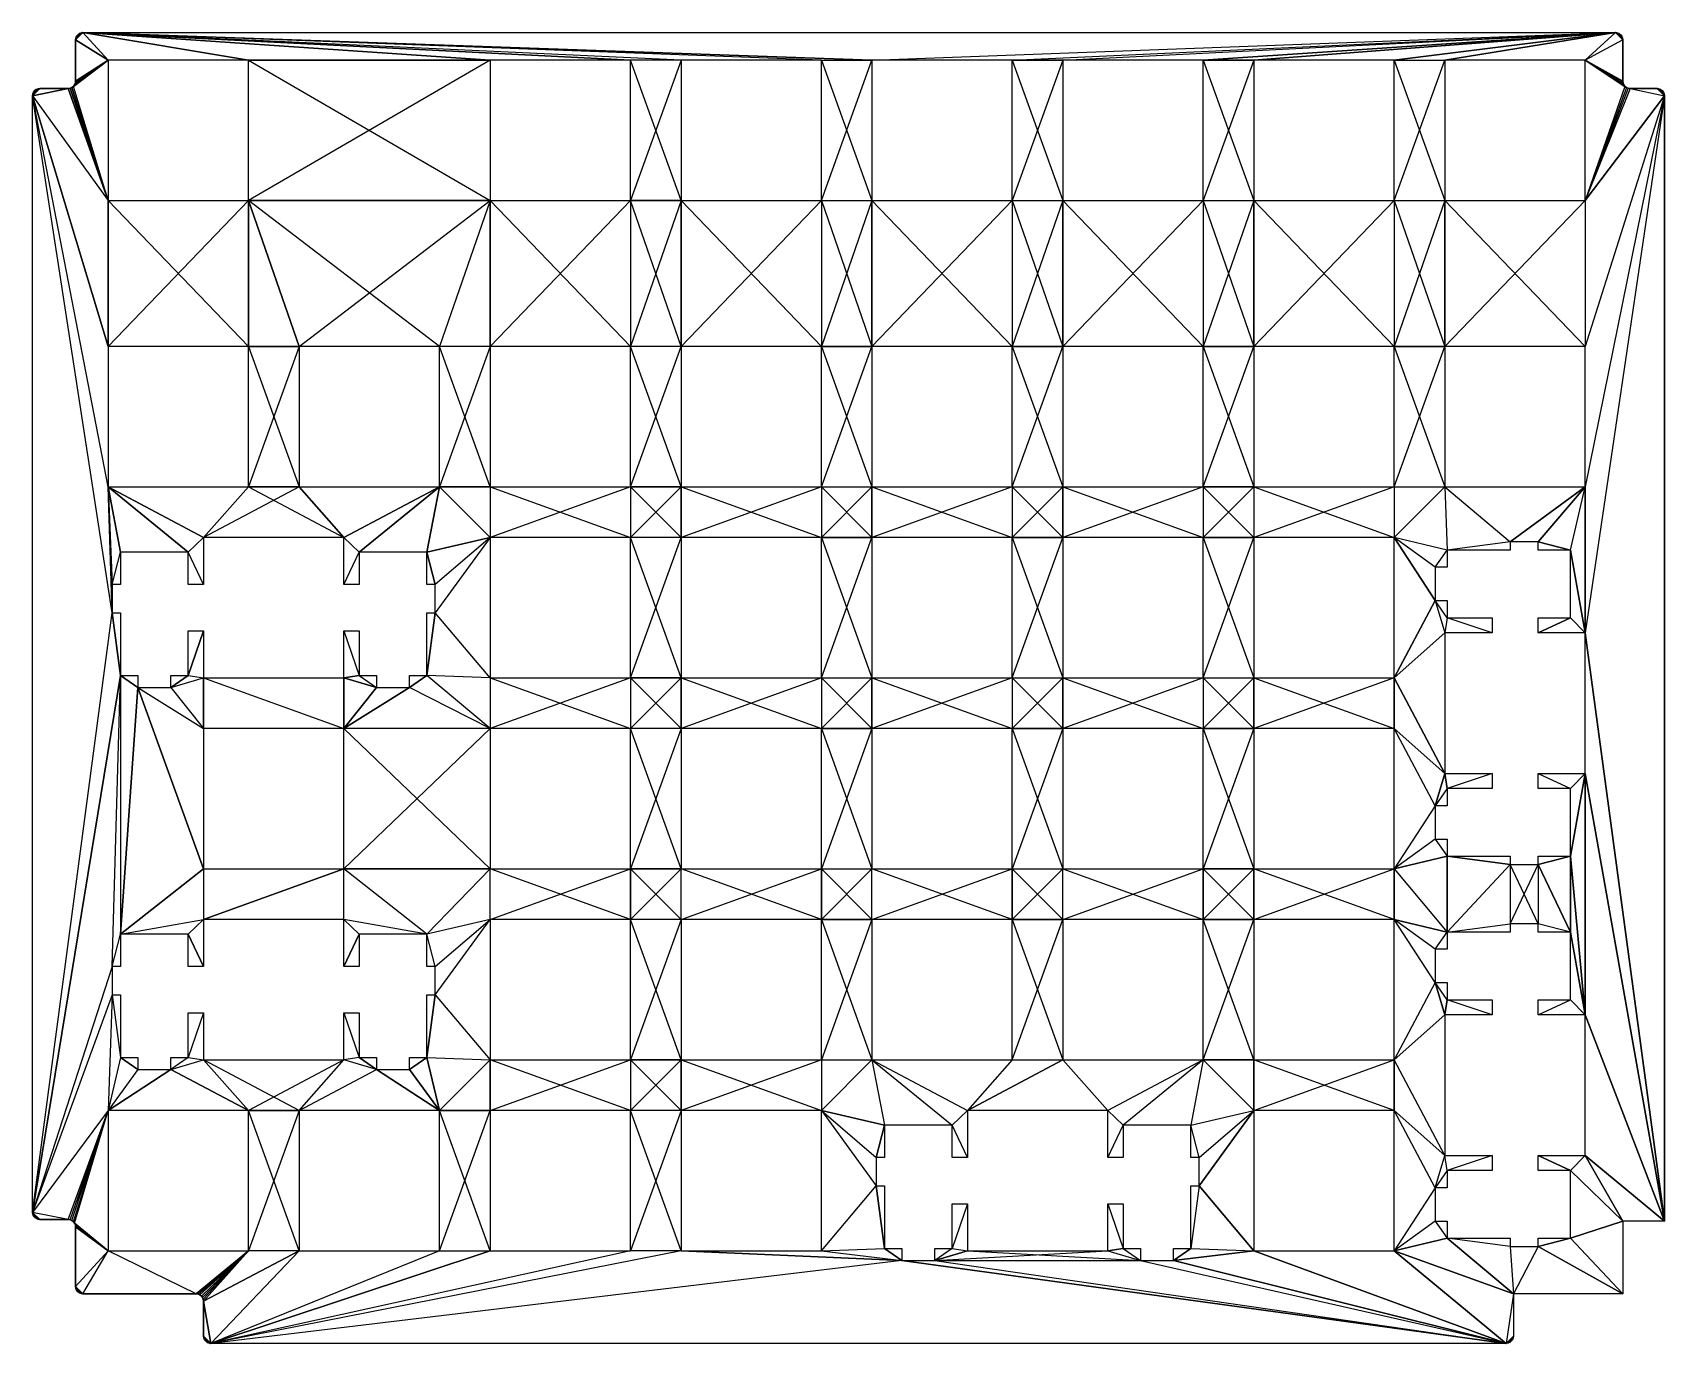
# Model space of a CAD drawing. Extents: x 0 to 157, y -131 to -5.
import ezdxf

# ---------------------------------------------------------------- set-up
doc = ezdxf.new("R2010")
doc.units = 0
doc.layers.add('NewKeebPlate_v2001', color=7, linetype='CONTINUOUS')

msp = doc.modelspace()

# ---------------------------------------------------------------- linework, layer by layer
at = {"layer": 'NewKeebPlate_v2001'}
for p, q in [((4.13269, -5.32484), (4.83269, -4.62484)), ((4.13269, -5.32484), (4.83269, -4.62484)), ((4.83269, -4.62484, 1.5), (4.13269, -5.32484, 1.5)), ((4.83269, -4.62484, 1.5), (4.13269, -5.32484, 1.5)), ((4.15654, -5.14366), (4.83269, -4.62484)), ((4.15654, -5.14366), (4.83269, -4.62484)), ((4.83269, -4.62484, 1.5), (4.15654, -5.14366, 1.5)), ((4.83269, -4.62484, 1.5), (4.15654, -5.14366, 1.5)), ((4.22647, -4.97484), (4.83269, -4.62484)), ((4.22647, -4.97484), (4.83269, -4.62484)), ((4.83269, -4.62484, 1.5), (4.22647, -4.97484, 1.5)), ((4.83269, -4.62484, 1.5), (4.22647, -4.97484, 1.5)), ((4.33771, -4.82986), (4.83269, -4.62484)), ((4.33771, -4.82986), (4.83269, -4.62484)), ((4.83269, -4.62484, 1.5), (4.33771, -4.82986, 1.5)), ((4.83269, -4.62484, 1.5), (4.33771, -4.82986, 1.5)), ((4.48269, -4.71862), (4.83269, -4.62484)), ((4.48269, -4.71862), (4.83269, -4.62484)), ((4.83269, -4.62484, 1.5), (4.48269, -4.71862, 1.5)), ((4.83269, -4.62484, 1.5), (4.48269, -4.71862, 1.5)), ((4.48269, -4.71862), (4.65151, -4.64869)), ((4.48269, -4.71862), (4.65151, -4.64869)), ((4.48269, -4.71862, 1.5), (4.65151, -4.64869)), ((4.48269, -4.71862, 1.5), (4.65151, -4.64869)), ((4.48269, -4.71862, 1.5), (4.65151, -4.64869, 1.5)), ((4.48269, -4.71862, 1.5), (4.65151, -4.64869, 1.5)), ((4.65151, -4.64869), (4.83269, -4.62484)), ((4.65151, -4.64869), (4.83269, -4.62484)), ((4.65151, -4.64869, 1.5), (4.83269, -4.62484)), ((4.65151, -4.64869, 1.5), (4.83269, -4.62484)), ((4.65151, -4.64869, 1.5), (4.83269, -4.62484, 1.5)), ((4.65151, -4.64869, 1.5), (4.83269, -4.62484, 1.5)), ((4.65151, -4.64869, 1.5), (4.65151, -4.64869)), ((4.65151, -4.64869, 1.5), (4.65151, -4.64869)), ((4.83269, -4.62484), (80.7394, -7.25754)), ((75.8696, -7.25754), (4.83269, -4.62484)), ((62.3689, -7.25754), (4.83269, -4.62484)), ((75.8696, -7.25754), (4.83269, -4.62484)), ((57.4991, -7.25754), (4.83269, -4.62484)), ((62.3689, -7.25754), (4.83269, -4.62484)), ((57.4991, -7.25754), (4.83269, -4.62484)), ((43.9985, -7.25754), (4.83269, -4.62484)), ((20.7581, -7.25754), (4.83269, -4.62484)), ((43.9985, -7.25754), (4.83269, -4.62484)), ((7.25754, -7.25754), (4.83269, -4.62484)), ((20.7581, -7.25754), (4.83269, -4.62484)), ((7.25754, -7.25754), (4.83269, -4.62484)), ((4.83269, -4.62484), (80.7394, -7.25754)), ((4.83269, -4.62484), (152.265, -4.62484)), ((4.83269, -4.62484, 1.5), (4.83269, -4.62484)), ((4.83269, -4.62484), (152.265, -4.62484)), ((4.83269, -4.62484), (152.265, -4.62484, 1.5)), ((4.83269, -4.62484, 1.5), (152.265, -4.62484, 1.5)), ((4.83269, -4.62484), (152.265, -4.62484, 1.5)), ((4.83269, -4.62484, 1.5), (4.83269, -4.62484)), ((7.25754, -7.25754, 1.5), (4.83269, -4.62484, 1.5)), ((4.83269, -4.62484, 1.5), (57.4991, -7.25754, 1.5)), ((62.3689, -7.25754, 1.5), (4.83269, -4.62484, 1.5)), ((75.8696, -7.25754, 1.5), (4.83269, -4.62484, 1.5)), ((62.3689, -7.25754, 1.5), (4.83269, -4.62484, 1.5)), ((80.7394, -7.25754, 1.5), (4.83269, -4.62484, 1.5)), ((75.8696, -7.25754, 1.5), (4.83269, -4.62484, 1.5)), ((4.83269, -4.62484, 1.5), (152.265, -4.62484, 1.5)), ((80.7394, -7.25754, 1.5), (4.83269, -4.62484, 1.5)), ((4.83269, -4.62484, 1.5), (57.4991, -7.25754, 1.5)), ((4.83269, -4.62484, 1.5), (43.9985, -7.25754, 1.5)), ((4.83269, -4.62484, 1.5), (43.9985, -7.25754, 1.5)), ((4.83269, -4.62484, 1.5), (20.7581, -7.25754, 1.5)), ((7.25754, -7.25754, 1.5), (4.83269, -4.62484, 1.5)), ((4.83269, -4.62484, 1.5), (20.7581, -7.25754, 1.5)), ((80.7394, -7.25754), (152.265, -4.62484)), ((80.7394, -7.25754), (152.265, -4.62484)), ((80.7394, -7.25754, 1.5), (152.265, -4.62484, 1.5)), ((80.7394, -7.25754, 1.5), (152.265, -4.62484, 1.5)), ((94.24, -7.25754), (152.265, -4.62484)), ((94.24, -7.25754), (152.265, -4.62484)), ((94.24, -7.25754, 1.5), (152.265, -4.62484, 1.5)), ((94.24, -7.25754, 1.5), (152.265, -4.62484, 1.5)), ((99.1089, -7.25754), (152.265, -4.62484)), ((99.1089, -7.25754), (152.265, -4.62484)), ((99.1089, -7.25754, 1.5), (152.265, -4.62484, 1.5)), ((99.1089, -7.25754, 1.5), (152.265, -4.62484, 1.5)), ((112.61, -7.25754), (152.265, -4.62484)), ((112.61, -7.25754), (152.265, -4.62484)), ((152.265, -4.62484, 1.5), (112.61, -7.25754, 1.5)), ((152.265, -4.62484, 1.5), (112.61, -7.25754, 1.5)), ((117.479, -7.25754), (152.265, -4.62484)), ((117.479, -7.25754), (152.265, -4.62484)), ((152.265, -4.62484, 1.5), (117.479, -7.25754, 1.5)), ((152.265, -4.62484, 1.5), (117.479, -7.25754, 1.5)), ((130.981, -7.25754), (152.265, -4.62484)), ((130.981, -7.25754), (152.265, -4.62484)), ((152.265, -4.62484, 1.5), (130.981, -7.25754, 1.5)), ((152.265, -4.62484, 1.5), (130.981, -7.25754, 1.5)), ((135.851, -7.25754), (152.265, -4.62484)), ((135.851, -7.25754), (152.265, -4.62484)), ((152.265, -4.62484, 1.5), (135.851, -7.25754, 1.5)), ((152.265, -4.62484, 1.5), (135.851, -7.25754, 1.5)), ((152.265, -4.62484), (149.351, -7.25754)), ((152.265, -4.62484), (149.351, -7.25754)), ((152.265, -4.62484, 1.5), (149.351, -7.25754, 1.5)), ((152.265, -4.62484, 1.5), (149.351, -7.25754, 1.5)), ((152.265, -4.62484), (152.965, -5.32484)), ((152.265, -4.62484), (152.965, -5.32484)), ((152.941, -5.14366), (152.265, -4.62484)), ((152.265, -4.62484), (152.446, -4.64869)), ((152.615, -4.71862), (152.265, -4.62484)), ((152.76, -4.82986), (152.265, -4.62484)), ((152.615, -4.71862), (152.265, -4.62484)), ((152.871, -4.97484), (152.265, -4.62484)), ((152.76, -4.82986), (152.265, -4.62484)), ((152.871, -4.97484), (152.265, -4.62484)), ((152.941, -5.14366), (152.265, -4.62484)), ((152.265, -4.62484), (152.446, -4.64869)), ((152.265, -4.62484), (152.265, -4.62484, 1.5)), ((152.265, -4.62484, 1.5), (152.446, -4.64869)), ((152.265, -4.62484, 1.5), (152.446, -4.64869)), ((152.265, -4.62484, 1.5), (152.446, -4.64869, 1.5)), ((152.265, -4.62484), (152.265, -4.62484, 1.5)), ((152.965, -5.32484, 1.5), (152.265, -4.62484, 1.5)), ((152.941, -5.14366, 1.5), (152.265, -4.62484, 1.5)), ((152.965, -5.32484, 1.5), (152.265, -4.62484, 1.5)), ((152.871, -4.97484, 1.5), (152.265, -4.62484, 1.5)), ((152.941, -5.14366, 1.5), (152.265, -4.62484, 1.5)), ((152.871, -4.97484, 1.5), (152.265, -4.62484, 1.5)), ((152.76, -4.82986, 1.5), (152.265, -4.62484, 1.5)), ((152.615, -4.71862, 1.5), (152.265, -4.62484, 1.5)), ((152.76, -4.82986, 1.5), (152.265, -4.62484, 1.5)), ((152.265, -4.62484, 1.5), (152.446, -4.64869, 1.5)), ((152.615, -4.71862, 1.5), (152.265, -4.62484, 1.5)), ((152.446, -4.64869), (152.615, -4.71862)), ((152.446, -4.64869, 1.5), (152.446, -4.64869)), ((152.446, -4.64869), (152.615, -4.71862)), ((152.446, -4.64869, 1.5), (152.446, -4.64869)), ((152.446, -4.64869, 1.5), (152.615, -4.71862)), ((152.446, -4.64869, 1.5), (152.615, -4.71862)), ((152.446, -4.64869, 1.5), (152.615, -4.71862, 1.5)), ((152.446, -4.64869, 1.5), (152.615, -4.71862, 1.5)), ((4.13269, -5.32484), (4.15654, -5.14366)), ((4.13269, -5.32484), (4.15654, -5.14366)), ((4.13269, -5.32484, 1.5), (4.15654, -5.14366)), ((4.13269, -5.32484, 1.5), (4.15654, -5.14366)), ((4.13269, -5.32484, 1.5), (4.15654, -5.14366, 1.5)), ((4.13269, -5.32484, 1.5), (4.15654, -5.14366, 1.5)), ((4.13269, -5.32484), (7.25754, -7.25754)), ((4.13269, -9.3), (4.13269, -5.32484)), ((4.13269, -5.32484), (7.25754, -7.25754)), ((4.13269, -5.32484), (4.13269, -5.32484, 1.5)), ((4.13269, -9.3, 1.5), (4.13269, -5.32484, 1.5)), ((4.13269, -5.32484, 1.5), (4.13269, -9.3)), ((4.13269, -9.3), (4.13269, -5.32484)), ((4.13269, -5.32484, 1.5), (4.13269, -9.3)), ((4.13269, -5.32484), (4.13269, -5.32484, 1.5)), ((4.13269, -9.3, 1.5), (4.13269, -5.32484, 1.5)), ((7.25754, -7.25754, 1.5), (4.13269, -5.32484, 1.5)), ((7.25754, -7.25754, 1.5), (4.13269, -5.32484, 1.5)), ((4.15654, -5.14366), (4.22647, -4.97484)), ((4.15654, -5.14366), (4.22647, -4.97484)), ((4.15654, -5.14366, 1.5), (4.22647, -4.97484)), ((4.15654, -5.14366, 1.5), (4.22647, -4.97484)), ((4.15654, -5.14366, 1.5), (4.22647, -4.97484, 1.5)), ((4.15654, -5.14366, 1.5), (4.22647, -4.97484, 1.5)), ((4.15654, -5.14366, 1.5), (4.15654, -5.14366)), ((4.15654, -5.14366, 1.5), (4.15654, -5.14366)), ((4.22647, -4.97484), (4.33771, -4.82986)), ((4.22647, -4.97484), (4.33771, -4.82986)), ((4.22647, -4.97484, 1.5), (4.33771, -4.82986)), ((4.22647, -4.97484, 1.5), (4.33771, -4.82986)), ((4.22647, -4.97484, 1.5), (4.33771, -4.82986, 1.5)), ((4.22647, -4.97484, 1.5), (4.33771, -4.82986, 1.5)), ((4.22647, -4.97484, 1.5), (4.22647, -4.97484)), ((4.22647, -4.97484, 1.5), (4.22647, -4.97484)), ((4.33771, -4.82986), (4.48269, -4.71862)), ((4.33771, -4.82986), (4.48269, -4.71862)), ((4.33771, -4.82986, 1.5), (4.48269, -4.71862)), ((4.33771, -4.82986, 1.5), (4.48269, -4.71862)), ((4.33771, -4.82986, 1.5), (4.48269, -4.71862, 1.5)), ((4.33771, -4.82986, 1.5), (4.48269, -4.71862, 1.5)), ((4.33771, -4.82986, 1.5), (4.33771, -4.82986)), ((4.33771, -4.82986, 1.5), (4.33771, -4.82986)), ((4.48269, -4.71862, 1.5), (4.48269, -4.71862)), ((4.48269, -4.71862, 1.5), (4.48269, -4.71862)), ((152.965, -5.32484), (149.351, -7.25754)), ((152.965, -5.32484), (149.351, -7.25754)), ((152.965, -5.32484, 1.5), (149.351, -7.25754, 1.5)), ((152.965, -5.32484, 1.5), (149.351, -7.25754, 1.5)), ((152.615, -4.71862), (152.76, -4.82986)), ((152.615, -4.71862, 1.5), (152.615, -4.71862)), ((152.615, -4.71862), (152.76, -4.82986)), ((152.615, -4.71862, 1.5), (152.615, -4.71862)), ((152.615, -4.71862, 1.5), (152.76, -4.82986)), ((152.615, -4.71862, 1.5), (152.76, -4.82986)), ((152.615, -4.71862, 1.5), (152.76, -4.82986, 1.5)), ((152.615, -4.71862, 1.5), (152.76, -4.82986, 1.5)), ((152.76, -4.82986), (152.871, -4.97484)), ((152.76, -4.82986, 1.5), (152.76, -4.82986)), ((152.76, -4.82986), (152.871, -4.97484)), ((152.76, -4.82986, 1.5), (152.76, -4.82986)), ((152.76, -4.82986, 1.5), (152.871, -4.97484)), ((152.76, -4.82986, 1.5), (152.871, -4.97484)), ((152.76, -4.82986, 1.5), (152.871, -4.97484, 1.5)), ((152.76, -4.82986, 1.5), (152.871, -4.97484, 1.5)), ((152.871, -4.97484), (152.941, -5.14366)), ((152.871, -4.97484, 1.5), (152.871, -4.97484)), ((152.871, -4.97484), (152.941, -5.14366)), ((152.871, -4.97484, 1.5), (152.871, -4.97484)), ((152.871, -4.97484, 1.5), (152.941, -5.14366)), ((152.871, -4.97484, 1.5), (152.941, -5.14366)), ((152.871, -4.97484, 1.5), (152.941, -5.14366, 1.5)), ((152.871, -4.97484, 1.5), (152.941, -5.14366, 1.5)), ((152.941, -5.14366), (152.965, -5.32484)), ((152.941, -5.14366, 1.5), (152.941, -5.14366)), ((152.941, -5.14366), (152.965, -5.32484)), ((152.941, -5.14366, 1.5), (152.941, -5.14366)), ((152.941, -5.14366, 1.5), (152.965, -5.32484)), ((152.941, -5.14366, 1.5), (152.965, -5.32484)), ((152.941, -5.14366, 1.5), (152.965, -5.32484, 1.5)), ((152.941, -5.14366, 1.5), (152.965, -5.32484, 1.5)), ((152.965, -5.32484), (152.965, -9.3)), ((152.965, -5.32484, 1.5), (152.965, -5.32484)), ((152.965, -5.32484, 1.5), (152.965, -5.32484)), ((152.965, -5.32484, 1.5), (152.965, -9.3, 1.5)), ((152.965, -9.3, 1.5), (152.965, -5.32484)), ((152.965, -5.32484), (152.965, -9.3)), ((152.965, -9.3, 1.5), (152.965, -5.32484)), ((152.965, -5.32484, 1.5), (152.965, -9.3, 1.5)), ((3.92766, -9.79497), (7.25754, -7.25754)), ((3.92766, -9.79497), (7.25754, -7.25754)), ((7.25754, -7.25754, 1.5), (3.92766, -9.79497, 1.5)), ((7.25754, -7.25754, 1.5), (3.92766, -9.79497, 1.5)), ((4.03891, -9.65), (7.25754, -7.25754)), ((4.03891, -9.65), (7.25754, -7.25754)), ((7.25754, -7.25754, 1.5), (4.03891, -9.65, 1.5)), ((7.25754, -7.25754, 1.5), (4.03891, -9.65, 1.5)), ((4.10884, -9.48117), (7.25754, -7.25754)), ((4.10884, -9.48117), (7.25754, -7.25754)), ((7.25754, -7.25754, 1.5), (4.10884, -9.48117, 1.5)), ((7.25754, -7.25754, 1.5), (4.10884, -9.48117, 1.5)), ((4.13269, -9.3), (7.25754, -7.25754)), ((4.13269, -9.3), (7.25754, -7.25754)), ((7.25754, -7.25754, 1.5), (4.13269, -9.3, 1.5)), ((7.25754, -7.25754, 1.5), (4.13269, -9.3, 1.5)), ((20.7581, -7.25754), (7.25754, -7.25754)), ((7.25754, -7.25754), (7.25754, -20.7581)), ((7.25754, -7.25754), (7.25754, -20.7581)), ((7.25754, -7.25754), (7.25754, -20.7581, 1.5)), ((7.25754, -7.25754, 1.5), (7.25754, -20.7581, 1.5)), ((7.25754, -7.25754), (7.25754, -20.7581, 1.5)), ((7.25754, -7.25754), (7.25754, -7.25754, 1.5)), ((7.25754, -7.25754), (7.25754, -7.25754, 1.5)), ((20.7581, -7.25754), (7.25754, -7.25754)), ((20.7581, -7.25754), (7.25754, -7.25754, 1.5)), ((20.7581, -7.25754, 1.5), (7.25754, -7.25754, 1.5)), ((20.7581, -7.25754), (7.25754, -7.25754, 1.5)), ((7.25754, -7.25754, 1.5), (7.25754, -20.7581, 1.5)), ((20.7581, -7.25754, 1.5), (7.25754, -7.25754, 1.5)), ((43.9985, -7.25754), (20.7581, -7.25754)), ((20.7581, -20.7581), (20.7581, -7.25754)), ((43.9985, -7.25754), (20.7581, -7.25754)), ((43.9985, -7.25754), (20.7581, -20.7581)), ((43.9985, -7.25754), (20.7581, -20.7581)), ((20.7581, -7.25754, 1.5), (20.7581, -7.25754)), ((20.7581, -20.7581), (20.7581, -7.25754)), ((20.7581, -20.7581), (20.7581, -7.25754, 1.5)), ((20.7581, -20.7581, 1.5), (20.7581, -7.25754, 1.5)), ((20.7581, -20.7581), (20.7581, -7.25754, 1.5)), ((20.7581, -7.25754, 1.5), (20.7581, -7.25754)), ((20.7581, -7.25754, 1.5), (43.9985, -7.25754, 1.5)), ((20.7581, -7.25754, 1.5), (43.9985, -7.25754, 1.5)), ((20.7581, -7.25754, 1.5), (43.9985, -20.7581, 1.5)), ((20.7581, -7.25754, 1.5), (43.9985, -20.7581, 1.5)), ((20.7581, -20.7581, 1.5), (20.7581, -7.25754, 1.5)), ((57.4991, -7.25754), (43.9985, -7.25754)), ((43.9985, -7.25754), (43.9985, -20.7581)), ((43.9985, -7.25754), (43.9985, -20.7581)), ((43.9985, -7.25754), (43.9985, -20.7581, 1.5)), ((43.9985, -7.25754, 1.5), (43.9985, -20.7581, 1.5)), ((43.9985, -7.25754), (43.9985, -20.7581, 1.5)), ((43.9985, -7.25754), (43.9985, -7.25754, 1.5)), ((43.9985, -7.25754), (43.9985, -7.25754, 1.5)), ((57.4991, -7.25754), (43.9985, -7.25754)), ((57.4991, -7.25754), (43.9985, -7.25754, 1.5)), ((57.4991, -7.25754, 1.5), (43.9985, -7.25754, 1.5)), ((57.4991, -7.25754), (43.9985, -7.25754, 1.5)), ((57.4991, -7.25754, 1.5), (43.9985, -7.25754, 1.5)), ((43.9985, -7.25754, 1.5), (43.9985, -20.7581, 1.5)), ((62.3689, -7.25754), (57.4991, -7.25754)), ((57.4991, -20.7581), (57.4991, -7.25754)), ((62.3689, -7.25754), (57.4991, -7.25754)), ((62.3689, -7.25754), (57.4991, -20.7581)), ((62.3689, -7.25754), (57.4991, -20.7581)), ((57.4991, -7.25754, 1.5), (57.4991, -7.25754)), ((57.4991, -20.7581), (57.4991, -7.25754)), ((57.4991, -20.7581), (57.4991, -7.25754, 1.5)), ((57.4991, -20.7581, 1.5), (57.4991, -7.25754, 1.5)), ((57.4991, -20.7581), (57.4991, -7.25754, 1.5)), ((57.4991, -7.25754, 1.5), (57.4991, -7.25754)), ((57.4991, -20.7581, 1.5), (57.4991, -7.25754, 1.5)), ((62.3689, -20.7581, 1.5), (57.4991, -7.25754, 1.5)), ((62.3689, -7.25754, 1.5), (57.4991, -7.25754, 1.5)), ((62.3689, -20.7581, 1.5), (57.4991, -7.25754, 1.5)), ((62.3689, -7.25754, 1.5), (57.4991, -7.25754, 1.5)), ((75.8696, -7.25754), (62.3689, -7.25754)), ((62.3689, -7.25754), (62.3689, -20.7581)), ((62.3689, -7.25754), (62.3689, -20.7581)), ((62.3689, -7.25754), (62.3689, -20.7581, 1.5)), ((62.3689, -7.25754, 1.5), (62.3689, -20.7581, 1.5)), ((62.3689, -7.25754), (62.3689, -20.7581, 1.5)), ((62.3689, -7.25754), (62.3689, -7.25754, 1.5)), ((62.3689, -7.25754), (62.3689, -7.25754, 1.5)), ((75.8696, -7.25754), (62.3689, -7.25754)), ((75.8696, -7.25754), (62.3689, -7.25754, 1.5)), ((75.8696, -7.25754, 1.5), (62.3689, -7.25754, 1.5)), ((75.8696, -7.25754), (62.3689, -7.25754, 1.5)), ((62.3689, -7.25754, 1.5), (62.3689, -20.7581, 1.5)), ((75.8696, -7.25754, 1.5), (62.3689, -7.25754, 1.5)), ((75.8696, -20.7581), (80.7394, -7.25754)), ((75.8696, -7.25754), (80.7394, -7.25754)), ((75.8696, -20.7581), (80.7394, -7.25754)), ((75.8696, -20.7581), (75.8696, -7.25754)), ((75.8696, -7.25754), (80.7394, -7.25754)), ((75.8696, -7.25754, 1.5), (75.8696, -7.25754)), ((75.8696, -20.7581), (75.8696, -7.25754)), ((75.8696, -20.7581), (75.8696, -7.25754, 1.5)), ((75.8696, -20.7581, 1.5), (75.8696, -7.25754, 1.5)), ((75.8696, -20.7581), (75.8696, -7.25754, 1.5)), ((75.8696, -7.25754, 1.5), (75.8696, -7.25754)), ((75.8696, -7.25754, 1.5), (80.7394, -7.25754, 1.5)), ((75.8696, -7.25754, 1.5), (80.7394, -7.25754, 1.5)), ((75.8696, -7.25754, 1.5), (80.7394, -20.7581, 1.5)), ((75.8696, -7.25754, 1.5), (80.7394, -20.7581, 1.5)), ((75.8696, -20.7581, 1.5), (75.8696, -7.25754, 1.5)), ((94.24, -7.25754), (80.7394, -7.25754)), ((80.7394, -7.25754), (80.7394, -20.7581)), ((80.7394, -7.25754), (80.7394, -20.7581)), ((80.7394, -7.25754), (80.7394, -20.7581, 1.5)), ((80.7394, -7.25754, 1.5), (80.7394, -20.7581, 1.5)), ((80.7394, -7.25754), (80.7394, -20.7581, 1.5)), ((80.7394, -7.25754), (80.7394, -7.25754, 1.5)), ((80.7394, -7.25754), (80.7394, -7.25754, 1.5)), ((94.24, -7.25754), (80.7394, -7.25754)), ((94.24, -7.25754), (80.7394, -7.25754, 1.5)), ((94.24, -7.25754, 1.5), (80.7394, -7.25754, 1.5)), ((94.24, -7.25754), (80.7394, -7.25754, 1.5)), ((80.7394, -7.25754, 1.5), (80.7394, -20.7581, 1.5)), ((94.24, -7.25754, 1.5), (80.7394, -7.25754, 1.5)), ((99.1089, -7.25754), (94.24, -7.25754)), ((94.24, -20.7581), (94.24, -7.25754)), ((99.1089, -7.25754), (94.24, -7.25754)), ((99.1089, -7.25754), (94.24, -20.7581)), ((99.1089, -7.25754), (94.24, -20.7581)), ((94.24, -7.25754, 1.5), (94.24, -7.25754)), ((94.24, -20.7581), (94.24, -7.25754)), ((94.24, -20.7581), (94.24, -7.25754, 1.5)), ((94.24, -20.7581, 1.5), (94.24, -7.25754, 1.5)), ((94.24, -20.7581), (94.24, -7.25754, 1.5)), ((94.24, -7.25754, 1.5), (94.24, -7.25754)), ((94.24, -7.25754, 1.5), (99.1089, -7.25754, 1.5)), ((94.24, -7.25754, 1.5), (99.1089, -7.25754, 1.5)), ((94.24, -7.25754, 1.5), (99.1089, -20.7581, 1.5)), ((94.24, -7.25754, 1.5), (99.1089, -20.7581, 1.5)), ((94.24, -20.7581, 1.5), (94.24, -7.25754, 1.5)), ((112.61, -7.25754), (99.1089, -7.25754)), ((99.1089, -7.25754), (99.1089, -20.7581)), ((99.1089, -7.25754), (99.1089, -20.7581)), ((99.1089, -7.25754), (99.1089, -20.7581, 1.5)), ((99.1089, -7.25754, 1.5), (99.1089, -20.7581, 1.5)), ((99.1089, -7.25754), (99.1089, -20.7581, 1.5)), ((99.1089, -7.25754), (99.1089, -7.25754, 1.5)), ((99.1089, -7.25754), (99.1089, -7.25754, 1.5)), ((112.61, -7.25754), (99.1089, -7.25754)), ((112.61, -7.25754), (99.1089, -7.25754, 1.5)), ((112.61, -7.25754, 1.5), (99.1089, -7.25754, 1.5)), ((112.61, -7.25754), (99.1089, -7.25754, 1.5)), ((99.1089, -7.25754, 1.5), (99.1089, -20.7581, 1.5)), ((112.61, -7.25754, 1.5), (99.1089, -7.25754, 1.5)), ((117.479, -7.25754), (112.61, -7.25754)), ((112.61, -20.7581), (112.61, -7.25754)), ((117.479, -7.25754), (112.61, -7.25754)), ((117.479, -7.25754), (112.61, -20.7581)), ((117.479, -7.25754), (112.61, -20.7581)), ((112.61, -7.25754, 1.5), (112.61, -7.25754)), ((112.61, -20.7581), (112.61, -7.25754)), ((112.61, -20.7581), (112.61, -7.25754, 1.5)), ((112.61, -20.7581, 1.5), (112.61, -7.25754, 1.5)), ((112.61, -20.7581), (112.61, -7.25754, 1.5)), ((112.61, -7.25754, 1.5), (112.61, -7.25754)), ((112.61, -7.25754, 1.5), (117.479, -7.25754, 1.5)), ((112.61, -7.25754, 1.5), (117.479, -7.25754, 1.5)), ((112.61, -7.25754, 1.5), (117.479, -20.7581, 1.5)), ((112.61, -7.25754, 1.5), (117.479, -20.7581, 1.5)), ((112.61, -20.7581, 1.5), (112.61, -7.25754, 1.5)), ((130.981, -7.25754), (117.479, -7.25754)), ((117.479, -7.25754), (117.479, -20.7581)), ((117.479, -7.25754), (117.479, -20.7581)), ((117.479, -7.25754), (117.479, -20.7581, 1.5)), ((117.479, -7.25754, 1.5), (117.479, -20.7581, 1.5)), ((117.479, -7.25754), (117.479, -20.7581, 1.5)), ((117.479, -7.25754), (117.479, -7.25754, 1.5)), ((117.479, -7.25754), (117.479, -7.25754, 1.5)), ((130.981, -7.25754), (117.479, -7.25754)), ((130.981, -7.25754), (117.479, -7.25754, 1.5)), ((130.981, -7.25754, 1.5), (117.479, -7.25754, 1.5)), ((130.981, -7.25754), (117.479, -7.25754, 1.5)), ((130.981, -7.25754, 1.5), (117.479, -7.25754, 1.5)), ((117.479, -7.25754, 1.5), (117.479, -20.7581, 1.5)), ((130.981, -7.25754), (135.851, -7.25754)), ((130.981, -20.7581), (135.851, -7.25754)), ((130.981, -7.25754), (135.851, -7.25754)), ((130.981, -20.7581), (135.851, -7.25754)), ((130.981, -20.7581), (130.981, -7.25754)), ((130.981, -7.25754, 1.5), (130.981, -7.25754)), ((130.981, -20.7581), (130.981, -7.25754)), ((130.981, -20.7581), (130.981, -7.25754, 1.5)), ((130.981, -20.7581, 1.5), (130.981, -7.25754, 1.5)), ((130.981, -20.7581), (130.981, -7.25754, 1.5)), ((130.981, -7.25754, 1.5), (130.981, -7.25754)), ((130.981, -7.25754, 1.5), (135.851, -7.25754, 1.5)), ((130.981, -7.25754, 1.5), (135.851, -7.25754, 1.5)), ((130.981, -7.25754, 1.5), (135.851, -20.7581, 1.5)), ((130.981, -7.25754, 1.5), (135.851, -20.7581, 1.5)), ((130.981, -20.7581, 1.5), (130.981, -7.25754, 1.5)), ((149.351, -7.25754), (135.851, -7.25754)), ((135.851, -7.25754), (135.851, -20.7581)), ((135.851, -7.25754), (135.851, -20.7581)), ((135.851, -7.25754), (135.851, -20.7581, 1.5)), ((135.851, -7.25754, 1.5), (135.851, -20.7581, 1.5)), ((135.851, -7.25754), (135.851, -20.7581, 1.5)), ((135.851, -7.25754), (135.851, -7.25754, 1.5)), ((135.851, -7.25754), (135.851, -7.25754, 1.5)), ((149.351, -7.25754), (135.851, -7.25754)), ((149.351, -7.25754), (135.851, -7.25754, 1.5)), ((149.351, -7.25754, 1.5), (135.851, -7.25754, 1.5)), ((149.351, -7.25754), (135.851, -7.25754, 1.5)), ((149.351, -7.25754, 1.5), (135.851, -7.25754, 1.5)), ((135.851, -7.25754, 1.5), (135.851, -20.7581, 1.5)), ((149.351, -20.7581), (149.351, -7.25754)), ((149.351, -7.25754), (153.17, -9.79497)), ((149.351, -7.25754), (153.17, -9.79497)), ((153.058, -9.65), (149.351, -7.25754)), ((152.965, -9.3), (149.351, -7.25754)), ((152.965, -9.3), (149.351, -7.25754)), ((152.988, -9.48117), (149.351, -7.25754)), ((153.058, -9.65), (149.351, -7.25754)), ((152.988, -9.48117), (149.351, -7.25754)), ((149.351, -7.25754, 1.5), (149.351, -7.25754)), ((149.351, -20.7581), (149.351, -7.25754)), ((149.351, -20.7581), (149.351, -7.25754, 1.5)), ((149.351, -20.7581, 1.5), (149.351, -7.25754, 1.5)), ((149.351, -20.7581), (149.351, -7.25754, 1.5)), ((149.351, -7.25754, 1.5), (149.351, -7.25754)), ((149.351, -20.7581, 1.5), (149.351, -7.25754, 1.5)), ((153.17, -9.79497, 1.5), (149.351, -7.25754, 1.5)), ((153.058, -9.65, 1.5), (149.351, -7.25754, 1.5)), ((153.17, -9.79497, 1.5), (149.351, -7.25754, 1.5)), ((152.988, -9.48117, 1.5), (149.351, -7.25754, 1.5)), ((153.058, -9.65, 1.5), (149.351, -7.25754, 1.5)), ((152.988, -9.48117, 1.5), (149.351, -7.25754, 1.5)), ((152.965, -9.3, 1.5), (149.351, -7.25754, 1.5)), ((152.965, -9.3, 1.5), (149.351, -7.25754, 1.5)), ((4.10884, -9.48117, 1.5), (4.13269, -9.3, 1.5)), ((4.13269, -9.3), (4.10884, -9.48117, 1.5)), ((4.13269, -9.3), (4.10884, -9.48117, 1.5)), ((4.10884, -9.48117), (4.13269, -9.3)), ((4.10884, -9.48117), (4.13269, -9.3)), ((4.10884, -9.48117, 1.5), (4.13269, -9.3, 1.5)), ((4.13269, -9.3, 1.5), (4.13269, -9.3)), ((4.13269, -9.3, 1.5), (4.13269, -9.3)), ((152.965, -9.3), (152.988, -9.48117)), ((152.965, -9.3, 1.5), (152.965, -9.3)), ((152.965, -9.3, 1.5), (152.988, -9.48117, 1.5)), ((152.988, -9.48117), (152.965, -9.3, 1.5)), ((152.965, -9.3, 1.5), (152.965, -9.3)), ((152.988, -9.48117), (152.965, -9.3, 1.5)), ((152.965, -9.3), (152.988, -9.48117)), ((152.965, -9.3, 1.5), (152.988, -9.48117, 1.5)), ((3.43269, -10), (0, -10.7)), ((0.7, -10), (0, -10.7)), ((3.43269, -10), (0, -10.7)), ((0.7, -10), (0, -10.7)), ((0, -10.7, 1.5), (0.7, -10, 1.5)), ((0, -10.7, 1.5), (0.7, -10, 1.5)), ((0, -10.7, 1.5), (3.43269, -10, 1.5)), ((0, -10.7, 1.5), (3.43269, -10, 1.5)), ((0.02385, -10.5188), (0, -10.7)), ((0, -10.7, 1.5), (0.02385, -10.5188)), ((0, -10.7, 1.5), (0.02385, -10.5188)), ((0, -10.7, 1.5), (0.02385, -10.5188, 1.5)), ((0.02385, -10.5188), (0, -10.7)), ((0, -10.7, 1.5), (0.02385, -10.5188, 1.5)), ((7.25754, -48.3139), (0, -10.7)), ((0, -10.7), (7.25754, -34.8132)), ((0, -10.7), (7.25754, -34.8132)), ((0, -10.7), (7.25754, -20.7581)), ((7.25754, -48.3139), (0, -10.7)), ((7.66642, -60.4162), (0, -10.7)), ((7.66642, -60.4162), (0, -10.7)), ((0, -118.095), (0, -10.7)), ((0, -10.7), (7.25754, -20.7581)), ((0, -10.7), (0, -10.7, 1.5)), ((0, -10.7), (0, -10.7, 1.5)), ((0, -118.095), (0, -10.7)), ((0, -118.095), (0, -10.7, 1.5)), ((0, -118.095, 1.5), (0, -10.7, 1.5)), ((0, -118.095), (0, -10.7, 1.5)), ((0, -10.7, 1.5), (7.25754, -20.7581, 1.5)), ((0, -118.095, 1.5), (0, -10.7, 1.5)), ((7.66642, -60.4162, 1.5), (0, -10.7, 1.5)), ((7.25754, -48.3139, 1.5), (0, -10.7, 1.5)), ((7.66642, -60.4162, 1.5), (0, -10.7, 1.5)), ((7.25754, -34.8132, 1.5), (0, -10.7, 1.5)), ((7.25754, -48.3139, 1.5), (0, -10.7, 1.5)), ((0, -10.7, 1.5), (7.25754, -20.7581, 1.5)), ((7.25754, -34.8132, 1.5), (0, -10.7, 1.5)), ((0.02385, -10.5188), (0.7, -10)), ((0.02385, -10.5188), (0.7, -10)), ((0.02385, -10.5188, 1.5), (0.7, -10, 1.5)), ((0.02385, -10.5188, 1.5), (0.7, -10, 1.5)), ((0.09378, -10.35), (0.02385, -10.5188)), ((0.02385, -10.5188, 1.5), (0.09378, -10.35)), ((0.02385, -10.5188, 1.5), (0.09378, -10.35)), ((0.02385, -10.5188, 1.5), (0.09378, -10.35, 1.5)), ((0.09378, -10.35), (0.02385, -10.5188)), ((0.02385, -10.5188, 1.5), (0.09378, -10.35, 1.5)), ((0.02385, -10.5188, 1.5), (0.02385, -10.5188)), ((0.02385, -10.5188, 1.5), (0.02385, -10.5188)), ((0.09378, -10.35), (0.7, -10)), ((0.09378, -10.35), (0.7, -10)), ((0.09378, -10.35, 1.5), (0.7, -10, 1.5)), ((0.09378, -10.35, 1.5), (0.7, -10, 1.5)), ((0.20503, -10.205), (0.09378, -10.35)), ((0.09378, -10.35, 1.5), (0.20503, -10.205)), ((0.09378, -10.35, 1.5), (0.20503, -10.205)), ((0.09378, -10.35, 1.5), (0.20503, -10.205, 1.5)), ((0.20503, -10.205), (0.09378, -10.35)), ((0.09378, -10.35, 1.5), (0.20503, -10.205, 1.5)), ((0.09378, -10.35, 1.5), (0.09378, -10.35)), ((0.09378, -10.35, 1.5), (0.09378, -10.35)), ((0.20503, -10.205), (0.7, -10)), ((0.20503, -10.205), (0.7, -10)), ((0.20503, -10.205, 1.5), (0.7, -10, 1.5)), ((0.20503, -10.205, 1.5), (0.7, -10, 1.5)), ((0.35, -10.0938), (0.20503, -10.205)), ((0.20503, -10.205, 1.5), (0.35, -10.0938)), ((0.20503, -10.205, 1.5), (0.35, -10.0938)), ((0.20503, -10.205, 1.5), (0.35, -10.0938, 1.5)), ((0.35, -10.0938), (0.20503, -10.205)), ((0.20503, -10.205, 1.5), (0.35, -10.0938, 1.5)), ((0.20503, -10.205, 1.5), (0.20503, -10.205)), ((0.20503, -10.205, 1.5), (0.20503, -10.205)), ((0.35, -10.0938), (0.7, -10)), ((0.35, -10.0938), (0.7, -10)), ((0.35, -10.0938, 1.5), (0.7, -10, 1.5)), ((0.35, -10.0938, 1.5), (0.7, -10, 1.5)), ((0.51883, -10.0239), (0.35, -10.0938)), ((0.35, -10.0938, 1.5), (0.51883, -10.0239)), ((0.35, -10.0938, 1.5), (0.51883, -10.0239)), ((0.35, -10.0938, 1.5), (0.51883, -10.0239, 1.5)), ((0.51883, -10.0239), (0.35, -10.0938)), ((0.35, -10.0938, 1.5), (0.51883, -10.0239, 1.5)), ((0.35, -10.0938, 1.5), (0.35, -10.0938)), ((0.35, -10.0938, 1.5), (0.35, -10.0938)), ((0.7, -10), (0.51883, -10.0239)), ((0.51883, -10.0239, 1.5), (0.7, -10)), ((0.51883, -10.0239, 1.5), (0.7, -10)), ((0.51883, -10.0239, 1.5), (0.7, -10, 1.5)), ((0.7, -10), (0.51883, -10.0239)), ((0.51883, -10.0239, 1.5), (0.7, -10, 1.5)), ((0.51883, -10.0239, 1.5), (0.51883, -10.0239)), ((0.51883, -10.0239, 1.5), (0.51883, -10.0239)), ((0.7, -10, 1.5), (0.7, -10)), ((0.7, -10), (3.43269, -10)), ((0.7, -10, 1.5), (0.7, -10)), ((0.7, -10, 1.5), (3.43269, -10, 1.5)), ((3.43269, -10, 1.5), (0.7, -10)), ((0.7, -10), (3.43269, -10)), ((3.43269, -10, 1.5), (0.7, -10)), ((0.7, -10, 1.5), (3.43269, -10, 1.5)), ((3.43269, -10), (3.61386, -9.97615)), ((3.43269, -10, 1.5), (3.61386, -9.97615, 1.5)), ((3.61386, -9.97615), (3.43269, -10, 1.5)), ((3.61386, -9.97615), (3.43269, -10, 1.5)), ((3.43269, -10), (3.61386, -9.97615)), ((3.43269, -10, 1.5), (3.61386, -9.97615, 1.5)), ((3.43269, -10), (7.25754, -20.7581)), ((3.43269, -10), (7.25754, -20.7581)), ((3.43269, -10, 1.5), (3.43269, -10)), ((3.43269, -10, 1.5), (3.43269, -10)), ((7.25754, -20.7581, 1.5), (3.43269, -10, 1.5)), ((7.25754, -20.7581, 1.5), (3.43269, -10, 1.5)), ((3.61386, -9.97615), (3.78269, -9.90622)), ((3.61386, -9.97615, 1.5), (3.78269, -9.90622, 1.5)), ((3.78269, -9.90622), (3.61386, -9.97615, 1.5)), ((3.78269, -9.90622), (3.61386, -9.97615, 1.5)), ((3.61386, -9.97615), (3.78269, -9.90622)), ((3.61386, -9.97615, 1.5), (3.78269, -9.90622, 1.5)), ((3.61386, -9.97615), (7.25754, -20.7581)), ((3.61386, -9.97615), (7.25754, -20.7581)), ((3.61386, -9.97615), (3.61386, -9.97615, 1.5)), ((3.61386, -9.97615), (3.61386, -9.97615, 1.5)), ((7.25754, -20.7581, 1.5), (3.61386, -9.97615, 1.5)), ((7.25754, -20.7581, 1.5), (3.61386, -9.97615, 1.5)), ((3.78269, -9.90622), (3.92766, -9.79497)), ((3.78269, -9.90622, 1.5), (3.92766, -9.79497, 1.5)), ((3.92766, -9.79497), (3.78269, -9.90622, 1.5)), ((3.92766, -9.79497), (3.78269, -9.90622, 1.5)), ((3.78269, -9.90622), (3.92766, -9.79497)), ((3.78269, -9.90622, 1.5), (3.92766, -9.79497, 1.5)), ((3.78269, -9.90622), (7.25754, -20.7581)), ((3.78269, -9.90622), (7.25754, -20.7581)), ((3.78269, -9.90622), (3.78269, -9.90622, 1.5)), ((3.78269, -9.90622), (3.78269, -9.90622, 1.5)), ((7.25754, -20.7581, 1.5), (3.78269, -9.90622, 1.5)), ((7.25754, -20.7581, 1.5), (3.78269, -9.90622, 1.5)), ((3.92766, -9.79497), (4.03891, -9.65)), ((3.92766, -9.79497, 1.5), (4.03891, -9.65, 1.5)), ((4.03891, -9.65), (3.92766, -9.79497, 1.5)), ((4.03891, -9.65), (3.92766, -9.79497, 1.5)), ((3.92766, -9.79497), (4.03891, -9.65)), ((3.92766, -9.79497, 1.5), (4.03891, -9.65, 1.5)), ((7.25754, -20.7581), (3.92766, -9.79497)), ((7.25754, -20.7581), (3.92766, -9.79497)), ((3.92766, -9.79497), (3.92766, -9.79497, 1.5)), ((3.92766, -9.79497), (3.92766, -9.79497, 1.5)), ((7.25754, -20.7581, 1.5), (3.92766, -9.79497, 1.5)), ((7.25754, -20.7581, 1.5), (3.92766, -9.79497, 1.5)), ((4.03891, -9.65), (4.10884, -9.48117)), ((4.03891, -9.65, 1.5), (4.10884, -9.48117, 1.5)), ((4.10884, -9.48117), (4.03891, -9.65, 1.5)), ((4.10884, -9.48117), (4.03891, -9.65, 1.5)), ((4.03891, -9.65), (4.10884, -9.48117)), ((4.03891, -9.65, 1.5), (4.10884, -9.48117, 1.5)), ((4.03891, -9.65), (4.03891, -9.65, 1.5)), ((4.03891, -9.65), (4.03891, -9.65, 1.5)), ((4.10884, -9.48117), (4.10884, -9.48117, 1.5)), ((4.10884, -9.48117), (4.10884, -9.48117, 1.5)), ((153.17, -9.79497), (149.351, -20.7581)), ((153.17, -9.79497), (149.351, -20.7581)), ((153.17, -9.79497, 1.5), (149.351, -20.7581, 1.5)), ((153.17, -9.79497, 1.5), (149.351, -20.7581, 1.5)), ((153.315, -9.90622), (149.351, -20.7581)), ((153.315, -9.90622), (149.351, -20.7581)), ((153.315, -9.90622, 1.5), (149.351, -20.7581, 1.5)), ((153.315, -9.90622, 1.5), (149.351, -20.7581, 1.5)), ((153.483, -9.97615), (149.351, -20.7581)), ((153.483, -9.97615), (149.351, -20.7581)), ((153.483, -9.97615, 1.5), (149.351, -20.7581, 1.5)), ((153.483, -9.97615, 1.5), (149.351, -20.7581, 1.5)), ((153.665, -10), (149.351, -20.7581)), ((153.665, -10), (149.351, -20.7581)), ((153.665, -10, 1.5), (149.351, -20.7581, 1.5)), ((153.665, -10, 1.5), (149.351, -20.7581, 1.5)), ((156.961, -10.7), (149.351, -34.8132)), ((149.351, -20.7581), (156.961, -10.7)), ((156.961, -10.7), (149.351, -34.8132)), ((156.961, -10.7), (149.351, -48.3139)), ((156.961, -10.7), (149.351, -48.3139)), ((156.961, -10.7), (149.351, -62.3689)), ((156.961, -10.7), (149.351, -62.3689)), ((149.351, -20.7581), (156.961, -10.7)), ((156.961, -10.7, 1.5), (149.351, -62.3689, 1.5)), ((156.961, -10.7, 1.5), (149.351, -62.3689, 1.5)), ((156.961, -10.7, 1.5), (149.351, -48.3139, 1.5)), ((156.961, -10.7, 1.5), (149.351, -48.3139, 1.5)), ((156.961, -10.7, 1.5), (149.351, -34.8132, 1.5)), ((156.961, -10.7, 1.5), (149.351, -34.8132, 1.5)), ((156.961, -10.7, 1.5), (149.351, -20.7581, 1.5)), ((156.961, -10.7, 1.5), (149.351, -20.7581, 1.5)), ((152.988, -9.48117), (153.058, -9.65)), ((152.988, -9.48117, 1.5), (153.058, -9.65, 1.5)), ((153.058, -9.65), (152.988, -9.48117, 1.5)), ((152.988, -9.48117), (152.988, -9.48117, 1.5)), ((153.058, -9.65), (152.988, -9.48117, 1.5)), ((152.988, -9.48117), (153.058, -9.65)), ((152.988, -9.48117), (152.988, -9.48117, 1.5)), ((152.988, -9.48117, 1.5), (153.058, -9.65, 1.5)), ((153.058, -9.65), (153.17, -9.79497)), ((153.058, -9.65, 1.5), (153.17, -9.79497, 1.5)), ((153.17, -9.79497), (153.058, -9.65, 1.5)), ((153.058, -9.65), (153.058, -9.65, 1.5)), ((153.17, -9.79497), (153.058, -9.65, 1.5)), ((153.058, -9.65), (153.17, -9.79497)), ((153.058, -9.65), (153.058, -9.65, 1.5)), ((153.058, -9.65, 1.5), (153.17, -9.79497, 1.5)), ((153.17, -9.79497), (153.315, -9.90622)), ((153.17, -9.79497, 1.5), (153.315, -9.90622, 1.5)), ((153.315, -9.90622), (153.17, -9.79497, 1.5)), ((153.17, -9.79497), (153.17, -9.79497, 1.5)), ((153.315, -9.90622), (153.17, -9.79497, 1.5)), ((153.17, -9.79497), (153.315, -9.90622)), ((153.17, -9.79497), (153.17, -9.79497, 1.5)), ((153.17, -9.79497, 1.5), (153.315, -9.90622, 1.5)), ((153.315, -9.90622), (153.483, -9.97615)), ((153.315, -9.90622, 1.5), (153.483, -9.97615, 1.5)), ((153.483, -9.97615), (153.315, -9.90622, 1.5)), ((153.315, -9.90622), (153.315, -9.90622, 1.5)), ((153.483, -9.97615), (153.315, -9.90622, 1.5)), ((153.315, -9.90622), (153.483, -9.97615)), ((153.315, -9.90622), (153.315, -9.90622, 1.5)), ((153.315, -9.90622, 1.5), (153.483, -9.97615, 1.5)), ((153.483, -9.97615, 1.5), (153.665, -10, 1.5)), ((153.665, -10), (153.483, -9.97615, 1.5)), ((153.483, -9.97615), (153.483, -9.97615, 1.5)), ((153.665, -10), (153.483, -9.97615, 1.5)), ((153.483, -9.97615), (153.665, -10)), ((153.483, -9.97615), (153.665, -10)), ((153.483, -9.97615), (153.483, -9.97615, 1.5)), ((153.483, -9.97615, 1.5), (153.665, -10, 1.5)), ((153.665, -10, 1.5), (153.665, -10)), ((153.665, -10), (156.961, -10.7)), ((153.665, -10), (156.961, -10.7)), ((153.665, -10), (156.261, -10)), ((153.665, -10, 1.5), (153.665, -10)), ((153.665, -10, 1.5), (156.261, -10, 1.5)), ((156.261, -10, 1.5), (153.665, -10)), ((153.665, -10), (156.261, -10)), ((156.261, -10, 1.5), (153.665, -10)), ((153.665, -10, 1.5), (156.961, -10.7, 1.5)), ((153.665, -10, 1.5), (156.261, -10, 1.5)), ((153.665, -10, 1.5), (156.961, -10.7, 1.5)), ((156.261, -10), (156.961, -10.7)), ((156.261, -10), (156.961, -10.7)), ((156.261, -10), (156.937, -10.5188)), ((156.261, -10), (156.937, -10.5188)), ((156.261, -10), (156.867, -10.35)), ((156.261, -10), (156.867, -10.35)), ((156.261, -10), (156.756, -10.205)), ((156.261, -10), (156.756, -10.205)), ((156.261, -10), (156.611, -10.0938)), ((156.261, -10), (156.611, -10.0938)), ((156.261, -10), (156.442, -10.0239)), ((156.261, -10), (156.442, -10.0239)), ((156.261, -10), (156.261, -10, 1.5)), ((156.261, -10, 1.5), (156.442, -10.0239)), ((156.261, -10, 1.5), (156.442, -10.0239)), ((156.261, -10, 1.5), (156.442, -10.0239, 1.5)), ((156.261, -10), (156.261, -10, 1.5)), ((156.937, -10.5188, 1.5), (156.261, -10, 1.5)), ((156.261, -10, 1.5), (156.961, -10.7, 1.5)), ((156.261, -10, 1.5), (156.961, -10.7, 1.5)), ((156.937, -10.5188, 1.5), (156.261, -10, 1.5)), ((156.867, -10.35, 1.5), (156.261, -10, 1.5)), ((156.756, -10.205, 1.5), (156.261, -10, 1.5)), ((156.867, -10.35, 1.5), (156.261, -10, 1.5)), ((156.611, -10.0938, 1.5), (156.261, -10, 1.5)), ((156.756, -10.205, 1.5), (156.261, -10, 1.5)), ((156.611, -10.0938, 1.5), (156.261, -10, 1.5)), ((156.261, -10, 1.5), (156.442, -10.0239, 1.5)), ((156.442, -10.0239), (156.611, -10.0938)), ((156.442, -10.0239, 1.5), (156.442, -10.0239)), ((156.442, -10.0239), (156.611, -10.0938)), ((156.442, -10.0239, 1.5), (156.442, -10.0239)), ((156.442, -10.0239, 1.5), (156.611, -10.0938)), ((156.442, -10.0239, 1.5), (156.611, -10.0938)), ((156.442, -10.0239, 1.5), (156.611, -10.0938, 1.5)), ((156.442, -10.0239, 1.5), (156.611, -10.0938, 1.5)), ((156.611, -10.0938), (156.756, -10.205)), ((156.611, -10.0938, 1.5), (156.611, -10.0938)), ((156.611, -10.0938), (156.756, -10.205)), ((156.611, -10.0938, 1.5), (156.611, -10.0938)), ((156.611, -10.0938, 1.5), (156.756, -10.205)), ((156.611, -10.0938, 1.5), (156.756, -10.205)), ((156.611, -10.0938, 1.5), (156.756, -10.205, 1.5)), ((156.611, -10.0938, 1.5), (156.756, -10.205, 1.5)), ((156.756, -10.205), (156.867, -10.35)), ((156.756, -10.205, 1.5), (156.756, -10.205)), ((156.756, -10.205), (156.867, -10.35)), ((156.756, -10.205, 1.5), (156.756, -10.205)), ((156.756, -10.205, 1.5), (156.867, -10.35)), ((156.756, -10.205, 1.5), (156.867, -10.35)), ((156.756, -10.205, 1.5), (156.867, -10.35, 1.5)), ((156.756, -10.205, 1.5), (156.867, -10.35, 1.5)), ((156.867, -10.35), (156.937, -10.5188)), ((156.867, -10.35, 1.5), (156.867, -10.35)), ((156.867, -10.35), (156.937, -10.5188)), ((156.867, -10.35, 1.5), (156.867, -10.35)), ((156.867, -10.35, 1.5), (156.937, -10.5188)), ((156.867, -10.35, 1.5), (156.937, -10.5188)), ((156.867, -10.35, 1.5), (156.937, -10.5188, 1.5)), ((156.867, -10.35, 1.5), (156.937, -10.5188, 1.5)), ((156.937, -10.5188), (156.961, -10.7)), ((156.937, -10.5188, 1.5), (156.937, -10.5188)), ((156.937, -10.5188), (156.961, -10.7)), ((156.937, -10.5188, 1.5), (156.937, -10.5188)), ((156.937, -10.5188, 1.5), (156.961, -10.7)), ((156.937, -10.5188, 1.5), (156.961, -10.7)), ((156.937, -10.5188, 1.5), (156.961, -10.7, 1.5)), ((156.937, -10.5188, 1.5), (156.961, -10.7, 1.5)), ((156.961, -10.7), (156.961, -118.927)), ((156.961, -10.7, 1.5), (156.961, -10.7)), ((156.961, -10.7, 1.5), (156.961, -10.7)), ((156.961, -10.7, 1.5), (156.961, -118.927, 1.5)), ((156.961, -118.927, 1.5), (156.961, -10.7)), ((156.961, -10.7), (156.961, -118.927)), ((156.961, -118.927, 1.5), (156.961, -10.7)), ((156.961, -10.7, 1.5), (156.961, -118.927, 1.5)), ((7.25754, -34.8132), (20.7581, -20.7581)), ((7.25754, -34.8132), (20.7581, -20.7581)), ((7.25754, -20.7581), (7.25754, -34.8132)), ((7.25754, -20.7581), (20.7581, -20.7581)), ((7.25754, -20.7581), (7.25754, -34.8132)), ((7.25754, -20.7581, 1.5), (7.25754, -20.7581)), ((7.25754, -20.7581), (20.7581, -20.7581)), ((7.25754, -20.7581), (20.7581, -20.7581, 1.5)), ((7.25754, -20.7581, 1.5), (20.7581, -20.7581, 1.5)), ((7.25754, -20.7581), (20.7581, -20.7581, 1.5)), ((7.25754, -20.7581, 1.5), (7.25754, -20.7581)), ((7.25754, -34.8132, 1.5), (7.25754, -20.7581, 1.5)), ((20.7581, -34.8132, 1.5), (7.25754, -20.7581, 1.5)), ((7.25754, -34.8132, 1.5), (7.25754, -20.7581, 1.5)), ((7.25754, -20.7581, 1.5), (20.7581, -20.7581, 1.5)), ((20.7581, -34.8132, 1.5), (7.25754, -20.7581, 1.5)), ((20.7581, -20.7581), (20.7581, -34.8132)), ((20.7581, -20.7581), (20.7581, -34.8132)), ((20.7581, -20.7581), (25.628, -34.8132)), ((43.9985, -20.7581), (20.7581, -20.7581)), ((20.7581, -20.7581), (25.628, -34.8132)), ((43.9985, -20.7581), (20.7581, -20.7581)), ((20.7581, -20.7581, 1.5), (20.7581, -20.7581)), ((20.7581, -20.7581, 1.5), (20.7581, -20.7581)), ((20.7581, -34.8132, 1.5), (20.7581, -20.7581, 1.5)), ((25.628, -34.8132, 1.5), (20.7581, -20.7581, 1.5)), ((20.7581, -34.8132, 1.5), (20.7581, -20.7581, 1.5)), ((39.1286, -34.8132, 1.5), (20.7581, -20.7581, 1.5)), ((25.628, -34.8132, 1.5), (20.7581, -20.7581, 1.5)), ((20.7581, -20.7581, 1.5), (43.9985, -20.7581, 1.5)), ((20.7581, -20.7581, 1.5), (43.9985, -20.7581, 1.5)), ((39.1286, -34.8132, 1.5), (20.7581, -20.7581, 1.5)), ((25.628, -34.8132), (43.9985, -20.7581)), ((25.628, -34.8132), (43.9985, -20.7581)), ((43.9985, -20.7581), (39.1286, -34.8132)), ((43.9985, -20.7581), (39.1286, -34.8132)), ((43.9985, -20.7581, 1.5), (39.1286, -34.8132, 1.5)), ((43.9985, -20.7581, 1.5), (39.1286, -34.8132, 1.5)), ((43.9985, -34.8132), (57.4991, -20.7581)), ((43.9985, -20.7581), (43.9985, -34.8132)), ((43.9985, -20.7581), (43.9985, -34.8132)), ((43.9985, -20.7581), (57.4991, -20.7581)), ((43.9985, -34.8132), (57.4991, -20.7581)), ((43.9985, -20.7581, 1.5), (43.9985, -20.7581)), ((43.9985, -20.7581), (57.4991, -20.7581)), ((43.9985, -20.7581), (57.4991, -20.7581, 1.5)), ((43.9985, -20.7581, 1.5), (57.4991, -20.7581, 1.5)), ((43.9985, -20.7581), (57.4991, -20.7581, 1.5)), ((43.9985, -20.7581, 1.5), (43.9985, -20.7581)), ((43.9985, -34.8132, 1.5), (43.9985, -20.7581, 1.5)), ((57.4991, -34.8132, 1.5), (43.9985, -20.7581, 1.5)), ((43.9985, -34.8132, 1.5), (43.9985, -20.7581, 1.5)), ((43.9985, -20.7581, 1.5), (57.4991, -20.7581, 1.5)), ((57.4991, -34.8132, 1.5), (43.9985, -20.7581, 1.5)), ((57.4991, -20.7581), (57.4991, -34.8132)), ((62.3689, -20.7581), (57.4991, -34.8132)), ((57.4991, -20.7581), (57.4991, -34.8132)), ((57.4991, -20.7581), (62.3689, -20.7581)), ((62.3689, -20.7581), (57.4991, -34.8132)), ((57.4991, -20.7581), (62.3689, -20.7581)), ((57.4991, -20.7581, 1.5), (57.4991, -20.7581)), ((57.4991, -20.7581, 1.5), (57.4991, -20.7581)), ((57.4991, -20.7581, 1.5), (57.4991, -34.8132, 1.5)), ((62.3689, -34.8132, 1.5), (57.4991, -20.7581, 1.5)), ((62.3689, -20.7581, 1.5), (57.4991, -20.7581, 1.5)), ((62.3689, -34.8132, 1.5), (57.4991, -20.7581, 1.5)), ((62.3689, -20.7581, 1.5), (57.4991, -20.7581, 1.5)), ((57.4991, -20.7581, 1.5), (57.4991, -34.8132, 1.5)), ((62.3689, -20.7581), (62.3689, -34.8132)), ((75.8696, -20.7581), (62.3689, -34.8132)), ((62.3689, -20.7581), (62.3689, -34.8132)), ((62.3689, -20.7581), (75.8696, -20.7581)), ((75.8696, -20.7581), (62.3689, -34.8132)), ((62.3689, -20.7581, 1.5), (62.3689, -20.7581)), ((62.3689, -20.7581), (75.8696, -20.7581)), ((62.3689, -20.7581), (75.8696, -20.7581, 1.5)), ((62.3689, -20.7581, 1.5), (75.8696, -20.7581, 1.5)), ((62.3689, -20.7581), (75.8696, -20.7581, 1.5)), ((62.3689, -20.7581, 1.5), (62.3689, -20.7581)), ((62.3689, -34.8132, 1.5), (62.3689, -20.7581, 1.5)), ((62.3689, -20.7581, 1.5), (75.8696, -20.7581, 1.5)), ((62.3689, -20.7581, 1.5), (75.8696, -34.8132, 1.5)), ((62.3689, -20.7581, 1.5), (75.8696, -34.8132, 1.5)), ((62.3689, -34.8132, 1.5), (62.3689, -20.7581, 1.5)), ((75.8696, -20.7581), (75.8696, -34.8132)), ((80.7394, -20.7581), (75.8696, -34.8132)), ((75.8696, -20.7581), (75.8696, -34.8132)), ((75.8696, -20.7581), (80.7394, -20.7581)), ((80.7394, -20.7581), (75.8696, -34.8132)), ((75.8696, -20.7581), (80.7394, -20.7581)), ((75.8696, -20.7581, 1.5), (75.8696, -20.7581)), ((75.8696, -20.7581, 1.5), (75.8696, -20.7581)), ((75.8696, -20.7581, 1.5), (80.7394, -20.7581, 1.5)), ((75.8696, -20.7581, 1.5), (80.7394, -20.7581, 1.5)), ((75.8696, -20.7581, 1.5), (80.7394, -34.8132, 1.5)), ((75.8696, -20.7581, 1.5), (80.7394, -34.8132, 1.5)), ((75.8696, -20.7581, 1.5), (75.8696, -34.8132, 1.5)), ((75.8696, -20.7581, 1.5), (75.8696, -34.8132, 1.5)), ((80.7394, -20.7581), (80.7394, -34.8132)), ((94.24, -20.7581), (80.7394, -34.8132)), ((80.7394, -20.7581), (80.7394, -34.8132)), ((80.7394, -20.7581), (94.24, -20.7581)), ((94.24, -20.7581), (80.7394, -34.8132)), ((80.7394, -20.7581, 1.5), (80.7394, -20.7581)), ((80.7394, -20.7581), (94.24, -20.7581)), ((80.7394, -20.7581), (94.24, -20.7581, 1.5)), ((80.7394, -20.7581, 1.5), (94.24, -20.7581, 1.5)), ((80.7394, -20.7581), (94.24, -20.7581, 1.5)), ((80.7394, -20.7581, 1.5), (80.7394, -20.7581)), ((80.7394, -34.8132, 1.5), (80.7394, -20.7581, 1.5)), ((80.7394, -20.7581, 1.5), (94.24, -20.7581, 1.5)), ((80.7394, -20.7581, 1.5), (94.24, -34.8132, 1.5)), ((80.7394, -20.7581, 1.5), (94.24, -34.8132, 1.5)), ((80.7394, -34.8132, 1.5), (80.7394, -20.7581, 1.5)), ((94.24, -20.7581), (94.24, -34.8132)), ((99.1089, -20.7581), (94.24, -34.8132)), ((94.24, -20.7581), (94.24, -34.8132)), ((94.24, -20.7581), (99.1089, -20.7581)), ((99.1089, -20.7581), (94.24, -34.8132)), ((94.24, -20.7581), (99.1089, -20.7581)), ((94.24, -20.7581, 1.5), (94.24, -20.7581)), ((94.24, -20.7581, 1.5), (94.24, -20.7581)), ((94.24, -20.7581, 1.5), (99.1089, -20.7581, 1.5)), ((94.24, -20.7581, 1.5), (99.1089, -20.7581, 1.5)), ((94.24, -20.7581, 1.5), (99.1089, -34.8132, 1.5)), ((94.24, -20.7581, 1.5), (99.1089, -34.8132, 1.5)), ((94.24, -20.7581, 1.5), (94.24, -34.8132, 1.5)), ((94.24, -20.7581, 1.5), (94.24, -34.8132, 1.5)), ((99.1089, -20.7581), (99.1089, -34.8132)), ((112.61, -20.7581), (99.1089, -34.8132)), ((99.1089, -20.7581), (99.1089, -34.8132)), ((99.1089, -20.7581), (112.61, -20.7581)), ((112.61, -20.7581), (99.1089, -34.8132)), ((99.1089, -20.7581, 1.5), (99.1089, -20.7581)), ((99.1089, -20.7581), (112.61, -20.7581)), ((99.1089, -20.7581), (112.61, -20.7581, 1.5)), ((99.1089, -20.7581, 1.5), (112.61, -20.7581, 1.5)), ((99.1089, -20.7581), (112.61, -20.7581, 1.5)), ((99.1089, -20.7581, 1.5), (99.1089, -20.7581)), ((99.1089, -34.8132, 1.5), (99.1089, -20.7581, 1.5)), ((99.1089, -20.7581, 1.5), (112.61, -20.7581, 1.5)), ((99.1089, -20.7581, 1.5), (112.61, -34.8132, 1.5)), ((99.1089, -20.7581, 1.5), (112.61, -34.8132, 1.5)), ((99.1089, -34.8132, 1.5), (99.1089, -20.7581, 1.5)), ((112.61, -20.7581), (112.61, -34.8132)), ((117.479, -20.7581), (112.61, -34.8132)), ((112.61, -20.7581), (112.61, -34.8132)), ((112.61, -20.7581), (117.479, -20.7581)), ((117.479, -20.7581), (112.61, -34.8132)), ((112.61, -20.7581), (117.479, -20.7581)), ((112.61, -20.7581, 1.5), (112.61, -20.7581)), ((112.61, -20.7581, 1.5), (112.61, -20.7581)), ((112.61, -20.7581, 1.5), (117.479, -20.7581, 1.5)), ((112.61, -20.7581, 1.5), (117.479, -20.7581, 1.5)), ((112.61, -20.7581, 1.5), (117.479, -34.8132, 1.5)), ((112.61, -20.7581, 1.5), (117.479, -34.8132, 1.5)), ((112.61, -20.7581, 1.5), (112.61, -34.8132, 1.5)), ((112.61, -20.7581, 1.5), (112.61, -34.8132, 1.5)), ((117.479, -20.7581), (117.479, -34.8132)), ((130.981, -20.7581), (117.479, -34.8132)), ((117.479, -20.7581), (117.479, -34.8132)), ((117.479, -20.7581), (130.981, -20.7581)), ((130.981, -20.7581), (117.479, -34.8132)), ((117.479, -20.7581, 1.5), (117.479, -20.7581)), ((117.479, -20.7581), (130.981, -20.7581)), ((117.479, -20.7581), (130.981, -20.7581, 1.5)), ((117.479, -20.7581, 1.5), (130.981, -20.7581, 1.5)), ((117.479, -20.7581), (130.981, -20.7581, 1.5)), ((117.479, -20.7581, 1.5), (117.479, -20.7581)), ((117.479, -34.8132, 1.5), (117.479, -20.7581, 1.5)), ((117.479, -20.7581, 1.5), (130.981, -20.7581, 1.5)), ((117.479, -20.7581, 1.5), (130.981, -34.8132, 1.5)), ((117.479, -20.7581, 1.5), (130.981, -34.8132, 1.5)), ((117.479, -34.8132, 1.5), (117.479, -20.7581, 1.5)), ((130.981, -20.7581), (130.981, -34.8132)), ((135.851, -20.7581), (130.981, -34.8132)), ((130.981, -20.7581), (130.981, -34.8132)), ((130.981, -20.7581), (135.851, -20.7581)), ((135.851, -20.7581), (130.981, -34.8132)), ((130.981, -20.7581), (135.851, -20.7581)), ((130.981, -20.7581, 1.5), (130.981, -20.7581)), ((130.981, -20.7581, 1.5), (130.981, -20.7581)), ((130.981, -20.7581, 1.5), (135.851, -20.7581, 1.5)), ((130.981, -20.7581, 1.5), (135.851, -20.7581, 1.5)), ((130.981, -20.7581, 1.5), (135.851, -34.8132, 1.5)), ((130.981, -20.7581, 1.5), (135.851, -34.8132, 1.5)), ((130.981, -20.7581, 1.5), (130.981, -34.8132, 1.5)), ((130.981, -20.7581, 1.5), (130.981, -34.8132, 1.5)), ((135.851, -20.7581), (135.851, -34.8132)), ((149.351, -20.7581), (135.851, -34.8132)), ((135.851, -20.7581), (135.851, -34.8132)), ((135.851, -20.7581), (149.351, -20.7581)), ((149.351, -20.7581), (135.851, -34.8132)), ((135.851, -20.7581, 1.5), (135.851, -20.7581)), ((135.851, -20.7581), (149.351, -20.7581)), ((135.851, -20.7581), (149.351, -20.7581, 1.5)), ((135.851, -20.7581, 1.5), (149.351, -20.7581, 1.5)), ((135.851, -20.7581), (149.351, -20.7581, 1.5)), ((135.851, -20.7581, 1.5), (135.851, -20.7581)), ((135.851, -20.7581, 1.5), (149.351, -34.8132, 1.5)), ((135.851, -20.7581, 1.5), (149.351, -20.7581, 1.5)), ((135.851, -34.8132, 1.5), (135.851, -20.7581, 1.5)), ((135.851, -34.8132, 1.5), (135.851, -20.7581, 1.5)), ((135.851, -20.7581, 1.5), (149.351, -34.8132, 1.5)), ((149.351, -20.7581), (149.351, -34.8132)), ((149.351, -20.7581), (149.351, -34.8132)), ((149.351, -20.7581, 1.5), (149.351, -20.7581)), ((149.351, -20.7581, 1.5), (149.351, -20.7581)), ((149.351, -20.7581, 1.5), (149.351, -34.8132, 1.5)), ((149.351, -20.7581, 1.5), (149.351, -34.8132, 1.5)), ((20.7581, -34.8132), (7.25754, -34.8132)), ((7.25754, -34.8132), (7.25754, -48.3139)), ((7.25754, -34.8132), (7.25754, -48.3139)), ((7.25754, -34.8132), (7.25754, -48.3139, 1.5)), ((7.25754, -34.8132, 1.5), (7.25754, -48.3139, 1.5)), ((7.25754, -34.8132), (7.25754, -48.3139, 1.5)), ((7.25754, -34.8132), (7.25754, -34.8132, 1.5)), ((7.25754, -34.8132), (7.25754, -34.8132, 1.5)), ((20.7581, -34.8132), (7.25754, -34.8132)), ((20.7581, -34.8132), (7.25754, -34.8132, 1.5)), ((20.7581, -34.8132, 1.5), (7.25754, -34.8132, 1.5)), ((20.7581, -34.8132), (7.25754, -34.8132, 1.5)), ((7.25754, -34.8132, 1.5), (7.25754, -48.3139, 1.5)), ((20.7581, -34.8132, 1.5), (7.25754, -34.8132, 1.5)), ((25.628, -34.8132), (20.7581, -34.8132)), ((20.7581, -48.3139), (20.7581, -34.8132)), ((25.628, -34.8132), (20.7581, -34.8132)), ((25.628, -34.8132), (20.7581, -48.3139)), ((25.628, -34.8132), (20.7581, -48.3139)), ((20.7581, -34.8132, 1.5), (20.7581, -34.8132)), ((20.7581, -48.3139), (20.7581, -34.8132)), ((20.7581, -48.3139), (20.7581, -34.8132, 1.5)), ((20.7581, -48.3139, 1.5), (20.7581, -34.8132, 1.5)), ((20.7581, -48.3139), (20.7581, -34.8132, 1.5)), ((20.7581, -34.8132, 1.5), (20.7581, -34.8132)), ((20.7581, -34.8132, 1.5), (25.628, -34.8132, 1.5)), ((20.7581, -34.8132, 1.5), (25.628, -34.8132, 1.5)), ((20.7581, -34.8132, 1.5), (25.628, -48.3139, 1.5)), ((20.7581, -34.8132, 1.5), (25.628, -48.3139, 1.5)), ((20.7581, -48.3139, 1.5), (20.7581, -34.8132, 1.5)), ((25.628, -34.8132), (25.628, -48.3139)), ((39.1286, -34.8132), (25.628, -34.8132)), ((25.628, -34.8132), (25.628, -48.3139)), ((25.628, -34.8132), (25.628, -48.3139, 1.5)), ((25.628, -34.8132, 1.5), (25.628, -48.3139, 1.5)), ((25.628, -34.8132), (25.628, -48.3139, 1.5)), ((25.628, -34.8132), (25.628, -34.8132, 1.5)), ((25.628, -34.8132), (25.628, -34.8132, 1.5)), ((39.1286, -34.8132), (25.628, -34.8132)), ((39.1286, -34.8132), (25.628, -34.8132, 1.5)), ((39.1286, -34.8132, 1.5), (25.628, -34.8132, 1.5)), ((39.1286, -34.8132), (25.628, -34.8132, 1.5)), ((39.1286, -34.8132, 1.5), (25.628, -34.8132, 1.5)), ((25.628, -34.8132, 1.5), (25.628, -48.3139, 1.5)), ((43.9985, -34.8132), (39.1286, -34.8132)), ((39.1286, -48.3139), (39.1286, -34.8132)), ((43.9985, -34.8132), (39.1286, -34.8132)), ((43.9985, -34.8132), (39.1286, -48.3139)), ((43.9985, -34.8132), (39.1286, -48.3139)), ((39.1286, -34.8132, 1.5), (39.1286, -34.8132)), ((39.1286, -48.3139), (39.1286, -34.8132)), ((39.1286, -48.3139), (39.1286, -34.8132, 1.5)), ((39.1286, -48.3139, 1.5), (39.1286, -34.8132, 1.5)), ((39.1286, -48.3139), (39.1286, -34.8132, 1.5)), ((39.1286, -34.8132, 1.5), (39.1286, -34.8132)), ((39.1286, -48.3139, 1.5), (39.1286, -34.8132, 1.5)), ((43.9985, -48.3139, 1.5), (39.1286, -34.8132, 1.5)), ((43.9985, -34.8132, 1.5), (39.1286, -34.8132, 1.5)), ((43.9985, -48.3139, 1.5), (39.1286, -34.8132, 1.5)), ((43.9985, -34.8132, 1.5), (39.1286, -34.8132, 1.5)), ((57.4991, -34.8132), (43.9985, -34.8132)), ((43.9985, -34.8132), (43.9985, -48.3139)), ((43.9985, -34.8132), (43.9985, -48.3139)), ((43.9985, -34.8132), (43.9985, -48.3139, 1.5)), ((43.9985, -34.8132, 1.5), (43.9985, -48.3139, 1.5)), ((43.9985, -34.8132), (43.9985, -48.3139, 1.5)), ((43.9985, -34.8132), (43.9985, -34.8132, 1.5)), ((43.9985, -34.8132), (43.9985, -34.8132, 1.5)), ((57.4991, -34.8132), (43.9985, -34.8132)), ((57.4991, -34.8132), (43.9985, -34.8132, 1.5)), ((57.4991, -34.8132, 1.5), (43.9985, -34.8132, 1.5)), ((57.4991, -34.8132), (43.9985, -34.8132, 1.5)), ((43.9985, -34.8132, 1.5), (43.9985, -48.3139, 1.5)), ((57.4991, -34.8132, 1.5), (43.9985, -34.8132, 1.5)), ((62.3689, -34.8132), (57.4991, -34.8132)), ((62.3689, -34.8132), (57.4991, -34.8132)), ((57.4991, -48.3139), (62.3689, -34.8132)), ((57.4991, -48.3139), (57.4991, -34.8132)), ((57.4991, -48.3139), (62.3689, -34.8132)), ((57.4991, -34.8132, 1.5), (57.4991, -34.8132)), ((57.4991, -48.3139), (57.4991, -34.8132)), ((57.4991, -48.3139), (57.4991, -34.8132, 1.5)), ((57.4991, -48.3139, 1.5), (57.4991, -34.8132, 1.5)), ((57.4991, -48.3139), (57.4991, -34.8132, 1.5)), ((57.4991, -34.8132, 1.5), (57.4991, -34.8132)), ((57.4991, -48.3139, 1.5), (57.4991, -34.8132, 1.5)), ((62.3689, -48.3139, 1.5), (57.4991, -34.8132, 1.5)), ((62.3689, -34.8132, 1.5), (57.4991, -34.8132, 1.5)), ((62.3689, -48.3139, 1.5), (57.4991, -34.8132, 1.5)), ((62.3689, -34.8132, 1.5), (57.4991, -34.8132, 1.5)), ((75.8696, -34.8132), (62.3689, -34.8132)), ((62.3689, -34.8132), (62.3689, -48.3139)), ((62.3689, -34.8132), (62.3689, -48.3139)), ((62.3689, -34.8132), (62.3689, -48.3139, 1.5)), ((62.3689, -34.8132, 1.5), (62.3689, -48.3139, 1.5)), ((62.3689, -34.8132), (62.3689, -48.3139, 1.5)), ((62.3689, -34.8132), (62.3689, -34.8132, 1.5)), ((62.3689, -34.8132), (62.3689, -34.8132, 1.5)), ((75.8696, -34.8132), (62.3689, -34.8132)), ((75.8696, -34.8132), (62.3689, -34.8132, 1.5)), ((75.8696, -34.8132, 1.5), (62.3689, -34.8132, 1.5)), ((75.8696, -34.8132), (62.3689, -34.8132, 1.5)), ((62.3689, -34.8132, 1.5), (62.3689, -48.3139, 1.5)), ((75.8696, -34.8132, 1.5), (62.3689, -34.8132, 1.5)), ((80.7394, -34.8132), (75.8696, -34.8132)), ((75.8696, -48.3139), (80.7394, -34.8132)), ((80.7394, -34.8132), (75.8696, -34.8132)), ((75.8696, -48.3139), (80.7394, -34.8132)), ((75.8696, -48.3139), (75.8696, -34.8132)), ((75.8696, -34.8132, 1.5), (75.8696, -34.8132)), ((75.8696, -48.3139), (75.8696, -34.8132)), ((75.8696, -48.3139), (75.8696, -34.8132, 1.5)), ((75.8696, -48.3139, 1.5), (75.8696, -34.8132, 1.5)), ((75.8696, -48.3139), (75.8696, -34.8132, 1.5)), ((75.8696, -34.8132, 1.5), (75.8696, -34.8132)), ((75.8696, -34.8132, 1.5), (80.7394, -34.8132, 1.5)), ((75.8696, -34.8132, 1.5), (80.7394, -34.8132, 1.5)), ((75.8696, -34.8132, 1.5), (80.7394, -48.3139, 1.5)), ((75.8696, -34.8132, 1.5), (80.7394, -48.3139, 1.5)), ((75.8696, -48.3139, 1.5), (75.8696, -34.8132, 1.5)), ((94.24, -34.8132), (80.7394, -34.8132)), ((80.7394, -34.8132), (80.7394, -48.3139)), ((80.7394, -34.8132), (80.7394, -48.3139)), ((80.7394, -34.8132), (80.7394, -48.3139, 1.5)), ((80.7394, -34.8132, 1.5), (80.7394, -48.3139, 1.5)), ((80.7394, -34.8132), (80.7394, -48.3139, 1.5)), ((80.7394, -34.8132), (80.7394, -34.8132, 1.5)), ((80.7394, -34.8132), (80.7394, -34.8132, 1.5)), ((94.24, -34.8132), (80.7394, -34.8132)), ((94.24, -34.8132), (80.7394, -34.8132, 1.5)), ((94.24, -34.8132, 1.5), (80.7394, -34.8132, 1.5)), ((94.24, -34.8132), (80.7394, -34.8132, 1.5)), ((80.7394, -34.8132, 1.5), (80.7394, -48.3139, 1.5)), ((94.24, -34.8132, 1.5), (80.7394, -34.8132, 1.5)), ((99.1089, -34.8132), (94.24, -34.8132)), ((94.24, -48.3139), (99.1089, -34.8132)), ((99.1089, -34.8132), (94.24, -34.8132)), ((94.24, -48.3139), (99.1089, -34.8132)), ((94.24, -48.3139), (94.24, -34.8132)), ((94.24, -34.8132, 1.5), (94.24, -34.8132)), ((94.24, -48.3139), (94.24, -34.8132)), ((94.24, -48.3139), (94.24, -34.8132, 1.5)), ((94.24, -48.3139, 1.5), (94.24, -34.8132, 1.5)), ((94.24, -48.3139), (94.24, -34.8132, 1.5)), ((94.24, -34.8132, 1.5), (94.24, -34.8132)), ((94.24, -34.8132, 1.5), (99.1089, -34.8132, 1.5)), ((94.24, -34.8132, 1.5), (99.1089, -34.8132, 1.5)), ((94.24, -34.8132, 1.5), (99.1089, -48.3139, 1.5)), ((94.24, -34.8132, 1.5), (99.1089, -48.3139, 1.5)), ((94.24, -48.3139, 1.5), (94.24, -34.8132, 1.5)), ((112.61, -34.8132), (99.1089, -34.8132)), ((99.1089, -34.8132), (99.1089, -48.3139)), ((99.1089, -34.8132), (99.1089, -48.3139)), ((99.1089, -34.8132), (99.1089, -48.3139, 1.5)), ((99.1089, -34.8132, 1.5), (99.1089, -48.3139, 1.5)), ((99.1089, -34.8132), (99.1089, -48.3139, 1.5)), ((99.1089, -34.8132), (99.1089, -34.8132, 1.5)), ((99.1089, -34.8132), (99.1089, -34.8132, 1.5)), ((112.61, -34.8132), (99.1089, -34.8132)), ((112.61, -34.8132), (99.1089, -34.8132, 1.5)), ((112.61, -34.8132, 1.5), (99.1089, -34.8132, 1.5)), ((112.61, -34.8132), (99.1089, -34.8132, 1.5)), ((99.1089, -34.8132, 1.5), (99.1089, -48.3139, 1.5)), ((112.61, -34.8132, 1.5), (99.1089, -34.8132, 1.5)), ((117.479, -34.8132), (112.61, -34.8132)), ((112.61, -48.3139), (117.479, -34.8132)), ((117.479, -34.8132), (112.61, -34.8132)), ((112.61, -48.3139), (117.479, -34.8132)), ((112.61, -48.3139), (112.61, -34.8132)), ((112.61, -34.8132, 1.5), (112.61, -34.8132)), ((112.61, -48.3139), (112.61, -34.8132)), ((112.61, -48.3139), (112.61, -34.8132, 1.5)), ((112.61, -48.3139, 1.5), (112.61, -34.8132, 1.5)), ((112.61, -48.3139), (112.61, -34.8132, 1.5)), ((112.61, -34.8132, 1.5), (112.61, -34.8132)), ((112.61, -34.8132, 1.5), (117.479, -34.8132, 1.5)), ((112.61, -34.8132, 1.5), (117.479, -34.8132, 1.5)), ((112.61, -34.8132, 1.5), (117.479, -48.3139, 1.5)), ((112.61, -34.8132, 1.5), (117.479, -48.3139, 1.5)), ((112.61, -48.3139, 1.5), (112.61, -34.8132, 1.5)), ((130.981, -34.8132), (117.479, -34.8132)), ((117.479, -34.8132), (117.479, -48.3139)), ((117.479, -34.8132), (117.479, -48.3139)), ((117.479, -34.8132), (117.479, -48.3139, 1.5)), ((117.479, -34.8132, 1.5), (117.479, -48.3139, 1.5)), ((117.479, -34.8132), (117.479, -48.3139, 1.5)), ((117.479, -34.8132), (117.479, -34.8132, 1.5)), ((117.479, -34.8132), (117.479, -34.8132, 1.5)), ((130.981, -34.8132), (117.479, -34.8132)), ((130.981, -34.8132), (117.479, -34.8132, 1.5)), ((130.981, -34.8132, 1.5), (117.479, -34.8132, 1.5)), ((130.981, -34.8132), (117.479, -34.8132, 1.5)), ((117.479, -34.8132, 1.5), (117.479, -48.3139, 1.5)), ((130.981, -34.8132, 1.5), (117.479, -34.8132, 1.5)), ((135.851, -34.8132), (130.981, -34.8132)), ((130.981, -48.3139), (135.851, -34.8132)), ((135.851, -34.8132), (130.981, -34.8132)), ((130.981, -48.3139), (135.851, -34.8132)), ((130.981, -48.3139), (130.981, -34.8132)), ((130.981, -34.8132, 1.5), (130.981, -34.8132)), ((130.981, -48.3139), (130.981, -34.8132)), ((130.981, -48.3139), (130.981, -34.8132, 1.5)), ((130.981, -48.3139, 1.5), (130.981, -34.8132, 1.5)), ((130.981, -48.3139), (130.981, -34.8132, 1.5)), ((130.981, -34.8132, 1.5), (130.981, -34.8132)), ((130.981, -34.8132, 1.5), (135.851, -34.8132, 1.5)), ((130.981, -34.8132, 1.5), (135.851, -34.8132, 1.5)), ((130.981, -34.8132, 1.5), (135.851, -48.3139, 1.5)), ((130.981, -34.8132, 1.5), (135.851, -48.3139, 1.5)), ((130.981, -48.3139, 1.5), (130.981, -34.8132, 1.5)), ((149.351, -34.8132), (135.851, -34.8132)), ((135.851, -34.8132), (135.851, -48.3139)), ((135.851, -34.8132), (135.851, -48.3139)), ((135.851, -34.8132), (135.851, -48.3139, 1.5)), ((135.851, -34.8132, 1.5), (135.851, -48.3139, 1.5)), ((135.851, -34.8132), (135.851, -48.3139, 1.5)), ((135.851, -34.8132), (135.851, -34.8132, 1.5)), ((135.851, -34.8132), (135.851, -34.8132, 1.5)), ((149.351, -34.8132), (135.851, -34.8132)), ((149.351, -34.8132), (135.851, -34.8132, 1.5)), ((149.351, -34.8132, 1.5), (135.851, -34.8132, 1.5)), ((149.351, -34.8132), (135.851, -34.8132, 1.5)), ((135.851, -34.8132, 1.5), (135.851, -48.3139, 1.5)), ((149.351, -34.8132, 1.5), (135.851, -34.8132, 1.5)), ((149.351, -48.3139), (149.351, -34.8132)), ((149.351, -34.8132, 1.5), (149.351, -34.8132)), ((149.351, -48.3139), (149.351, -34.8132)), ((149.351, -48.3139), (149.351, -34.8132, 1.5)), ((149.351, -48.3139, 1.5), (149.351, -34.8132, 1.5)), ((149.351, -48.3139), (149.351, -34.8132, 1.5)), ((149.351, -34.8132, 1.5), (149.351, -34.8132)), ((149.351, -48.3139, 1.5), (149.351, -34.8132, 1.5)), ((7.25754, -48.3139), (20.7581, -48.3139)), ((16.4428, -53.1837), (7.25754, -48.3139)), ((14.9722, -54.6013), (7.25754, -48.3139)), ((16.4428, -53.1837), (7.25754, -48.3139)), ((8.46295, -54.6013), (7.25754, -48.3139)), ((14.9722, -54.6013), (7.25754, -48.3139)), ((8.46295, -54.6013), (7.25754, -48.3139)), ((7.66642, -57.7161), (7.25754, -48.3139)), ((7.66642, -57.7161), (7.25754, -48.3139)), ((7.66642, -60.4162), (7.25754, -48.3139)), ((7.66642, -60.4162), (7.25754, -48.3139)), ((7.25754, -48.3139, 1.5), (7.25754, -48.3139)), ((7.25754, -48.3139), (20.7581, -48.3139)), ((7.25754, -48.3139), (20.7581, -48.3139, 1.5)), ((7.25754, -48.3139, 1.5), (20.7581, -48.3139, 1.5)), ((7.25754, -48.3139), (20.7581, -48.3139, 1.5)), ((7.25754, -48.3139, 1.5), (7.25754, -48.3139)), ((7.66642, -60.4162, 1.5), (7.25754, -48.3139, 1.5)), ((7.25754, -48.3139, 1.5), (16.4428, -53.1837, 1.5)), ((7.25754, -48.3139, 1.5), (20.7581, -48.3139, 1.5)), ((7.25754, -48.3139, 1.5), (16.4428, -53.1837, 1.5)), ((7.25754, -48.3139, 1.5), (14.9722, -54.6013, 1.5)), ((7.25754, -48.3139, 1.5), (14.9722, -54.6013, 1.5)), ((7.25754, -48.3139, 1.5), (8.46295, -54.6013, 1.5)), ((7.25754, -48.3139, 1.5), (8.46295, -54.6013, 1.5)), ((7.25754, -48.3139, 1.5), (7.66642, -57.7161, 1.5)), ((7.66642, -60.4162, 1.5), (7.25754, -48.3139, 1.5)), ((7.25754, -48.3139, 1.5), (7.66642, -57.7161, 1.5)), ((16.4428, -53.1837), (20.7581, -48.3139)), ((25.628, -48.3139), (16.4428, -53.1837)), ((25.628, -48.3139), (16.4428, -53.1837)), ((16.4428, -53.1837), (20.7581, -48.3139)), ((20.7581, -48.3139, 1.5), (16.4428, -53.1837, 1.5)), ((20.7581, -48.3139, 1.5), (16.4428, -53.1837, 1.5)), ((25.628, -48.3139), (20.7581, -48.3139)), ((25.628, -48.3139), (20.7581, -48.3139)), ((20.7581, -48.3139, 1.5), (20.7581, -48.3139)), ((20.7581, -48.3139, 1.5), (20.7581, -48.3139)), ((20.7581, -48.3139, 1.5), (25.628, -48.3139, 1.5)), ((20.7581, -48.3139, 1.5), (25.628, -48.3139, 1.5)), ((20.7581, -48.3139, 1.5), (29.9434, -53.1837, 1.5)), ((20.7581, -48.3139, 1.5), (29.9434, -53.1837, 1.5)), ((25.628, -48.3139), (29.9434, -53.1837)), ((25.628, -48.3139), (29.9434, -53.1837)), ((25.628, -48.3139), (39.1286, -48.3139)), ((25.628, -48.3139, 1.5), (25.628, -48.3139)), ((25.628, -48.3139), (39.1286, -48.3139)), ((25.628, -48.3139), (39.1286, -48.3139, 1.5)), ((25.628, -48.3139, 1.5), (39.1286, -48.3139, 1.5)), ((25.628, -48.3139), (39.1286, -48.3139, 1.5)), ((25.628, -48.3139, 1.5), (25.628, -48.3139)), ((29.9434, -53.1837, 1.5), (25.628, -48.3139, 1.5)), ((25.628, -48.3139, 1.5), (39.1286, -48.3139, 1.5)), ((29.9434, -53.1837, 1.5), (25.628, -48.3139, 1.5)), ((39.1286, -48.3139), (29.9434, -53.1837)), ((39.1286, -48.3139), (29.9434, -53.1837)), ((29.9434, -53.1837, 1.5), (39.1286, -48.3139, 1.5)), ((29.9434, -53.1837, 1.5), (39.1286, -48.3139, 1.5)), ((39.1286, -48.3139), (31.414, -54.6013)), ((39.1286, -48.3139), (31.414, -54.6013)), ((31.414, -54.6013, 1.5), (39.1286, -48.3139, 1.5)), ((31.414, -54.6013, 1.5), (39.1286, -48.3139, 1.5)), ((39.1286, -48.3139), (37.9232, -54.6013)), ((39.1286, -48.3139), (37.9232, -54.6013)), ((37.9232, -54.6013, 1.5), (39.1286, -48.3139, 1.5)), ((37.9232, -54.6013, 1.5), (39.1286, -48.3139, 1.5)), ((39.1286, -48.3139), (43.9985, -53.1837)), ((39.1286, -48.3139), (43.9985, -53.1837)), ((43.9985, -48.3139), (39.1286, -48.3139)), ((43.9985, -48.3139), (39.1286, -48.3139)), ((39.1286, -48.3139, 1.5), (39.1286, -48.3139)), ((39.1286, -48.3139, 1.5), (39.1286, -48.3139)), ((39.1286, -48.3139, 1.5), (43.9985, -48.3139, 1.5)), ((39.1286, -48.3139, 1.5), (43.9985, -53.1837, 1.5)), ((39.1286, -48.3139, 1.5), (43.9985, -48.3139, 1.5)), ((39.1286, -48.3139, 1.5), (43.9985, -53.1837, 1.5)), ((43.9985, -48.3139), (43.9985, -53.1837)), ((57.4991, -48.3139), (43.9985, -53.1837)), ((43.9985, -48.3139), (43.9985, -53.1837)), ((43.9985, -48.3139), (57.4991, -48.3139)), ((57.4991, -48.3139), (43.9985, -53.1837)), ((43.9985, -48.3139, 1.5), (43.9985, -48.3139)), ((43.9985, -48.3139), (57.4991, -48.3139)), ((43.9985, -48.3139), (57.4991, -48.3139, 1.5)), ((43.9985, -48.3139, 1.5), (57.4991, -48.3139, 1.5)), ((43.9985, -48.3139), (57.4991, -48.3139, 1.5)), ((43.9985, -48.3139, 1.5), (43.9985, -48.3139)), ((43.9985, -48.3139, 1.5), (57.4991, -48.3139, 1.5)), ((43.9985, -48.3139, 1.5), (57.4991, -53.1837, 1.5)), ((43.9985, -48.3139, 1.5), (57.4991, -53.1837, 1.5)), ((43.9985, -48.3139, 1.5), (43.9985, -53.1837, 1.5)), ((43.9985, -48.3139, 1.5), (43.9985, -53.1837, 1.5)), ((57.4991, -48.3139), (57.4991, -53.1837)), ((62.3689, -48.3139), (57.4991, -53.1837)), ((57.4991, -48.3139), (57.4991, -53.1837)), ((57.4991, -48.3139), (62.3689, -48.3139)), ((62.3689, -48.3139), (57.4991, -53.1837)), ((57.4991, -48.3139), (62.3689, -48.3139)), ((57.4991, -48.3139, 1.5), (57.4991, -48.3139)), ((57.4991, -48.3139, 1.5), (57.4991, -48.3139)), ((57.4991, -48.3139, 1.5), (57.4991, -53.1837, 1.5)), ((62.3689, -53.1837, 1.5), (57.4991, -48.3139, 1.5)), ((62.3689, -48.3139, 1.5), (57.4991, -48.3139, 1.5)), ((62.3689, -53.1837, 1.5), (57.4991, -48.3139, 1.5)), ((62.3689, -48.3139, 1.5), (57.4991, -48.3139, 1.5)), ((57.4991, -48.3139, 1.5), (57.4991, -53.1837, 1.5)), ((62.3689, -48.3139), (62.3689, -53.1837)), ((75.8696, -48.3139), (62.3689, -53.1837)), ((62.3689, -48.3139), (62.3689, -53.1837)), ((62.3689, -48.3139), (75.8696, -48.3139)), ((75.8696, -48.3139), (62.3689, -53.1837)), ((62.3689, -48.3139, 1.5), (62.3689, -48.3139)), ((62.3689, -48.3139), (75.8696, -48.3139)), ((62.3689, -48.3139), (75.8696, -48.3139, 1.5)), ((62.3689, -48.3139, 1.5), (75.8696, -48.3139, 1.5)), ((62.3689, -48.3139), (75.8696, -48.3139, 1.5)), ((62.3689, -48.3139, 1.5), (62.3689, -48.3139)), ((62.3689, -53.1837, 1.5), (62.3689, -48.3139, 1.5)), ((62.3689, -48.3139, 1.5), (75.8696, -48.3139, 1.5)), ((62.3689, -48.3139, 1.5), (75.8696, -53.1837, 1.5)), ((62.3689, -48.3139, 1.5), (75.8696, -53.1837, 1.5)), ((62.3689, -53.1837, 1.5), (62.3689, -48.3139, 1.5)), ((75.8696, -48.3139), (75.8696, -53.1837)), ((80.7394, -48.3139), (75.8696, -53.1837)), ((75.8696, -48.3139), (75.8696, -53.1837)), ((75.8696, -48.3139), (80.7394, -48.3139)), ((80.7394, -48.3139), (75.8696, -53.1837)), ((75.8696, -48.3139), (80.7394, -48.3139)), ((75.8696, -48.3139, 1.5), (75.8696, -48.3139)), ((75.8696, -48.3139, 1.5), (75.8696, -48.3139)), ((75.8696, -48.3139, 1.5), (80.7394, -48.3139, 1.5)), ((75.8696, -48.3139, 1.5), (80.7394, -48.3139, 1.5)), ((75.8696, -48.3139, 1.5), (80.7394, -53.1837, 1.5)), ((75.8696, -48.3139, 1.5), (80.7394, -53.1837, 1.5)), ((75.8696, -48.3139, 1.5), (75.8696, -53.1837, 1.5)), ((75.8696, -48.3139, 1.5), (75.8696, -53.1837, 1.5)), ((80.7394, -48.3139), (80.7394, -53.1837)), ((94.24, -48.3139), (80.7394, -53.1837)), ((80.7394, -48.3139), (80.7394, -53.1837)), ((80.7394, -48.3139), (94.24, -48.3139)), ((94.24, -48.3139), (80.7394, -53.1837)), ((80.7394, -48.3139, 1.5), (80.7394, -48.3139)), ((80.7394, -48.3139), (94.24, -48.3139)), ((80.7394, -48.3139), (94.24, -48.3139, 1.5)), ((80.7394, -48.3139, 1.5), (94.24, -48.3139, 1.5)), ((80.7394, -48.3139), (94.24, -48.3139, 1.5)), ((80.7394, -48.3139, 1.5), (80.7394, -48.3139)), ((80.7394, -53.1837, 1.5), (80.7394, -48.3139, 1.5)), ((80.7394, -48.3139, 1.5), (94.24, -48.3139, 1.5)), ((80.7394, -48.3139, 1.5), (94.24, -53.1837, 1.5)), ((80.7394, -48.3139, 1.5), (94.24, -53.1837, 1.5)), ((80.7394, -53.1837, 1.5), (80.7394, -48.3139, 1.5)), ((94.24, -48.3139), (94.24, -53.1837)), ((99.1089, -48.3139), (94.24, -53.1837)), ((94.24, -48.3139), (94.24, -53.1837)), ((94.24, -48.3139), (99.1089, -48.3139)), ((99.1089, -48.3139), (94.24, -53.1837)), ((94.24, -48.3139), (99.1089, -48.3139)), ((94.24, -48.3139, 1.5), (94.24, -48.3139)), ((94.24, -48.3139, 1.5), (94.24, -48.3139)), ((94.24, -48.3139, 1.5), (99.1089, -48.3139, 1.5)), ((94.24, -48.3139, 1.5), (99.1089, -48.3139, 1.5)), ((94.24, -48.3139, 1.5), (99.1089, -53.1837, 1.5)), ((94.24, -48.3139, 1.5), (99.1089, -53.1837, 1.5)), ((94.24, -48.3139, 1.5), (94.24, -53.1837, 1.5)), ((94.24, -48.3139, 1.5), (94.24, -53.1837, 1.5)), ((99.1089, -48.3139), (99.1089, -53.1837)), ((112.61, -48.3139), (99.1089, -53.1837)), ((99.1089, -48.3139), (99.1089, -53.1837)), ((99.1089, -48.3139), (112.61, -48.3139)), ((112.61, -48.3139), (99.1089, -53.1837)), ((99.1089, -48.3139, 1.5), (99.1089, -48.3139)), ((99.1089, -48.3139), (112.61, -48.3139)), ((99.1089, -48.3139), (112.61, -48.3139, 1.5)), ((99.1089, -48.3139, 1.5), (112.61, -48.3139, 1.5)), ((99.1089, -48.3139), (112.61, -48.3139, 1.5)), ((99.1089, -48.3139, 1.5), (99.1089, -48.3139)), ((99.1089, -53.1837, 1.5), (99.1089, -48.3139, 1.5)), ((99.1089, -48.3139, 1.5), (112.61, -53.1837, 1.5)), ((99.1089, -48.3139, 1.5), (112.61, -48.3139, 1.5)), ((99.1089, -48.3139, 1.5), (112.61, -53.1837, 1.5)), ((99.1089, -53.1837, 1.5), (99.1089, -48.3139, 1.5)), ((112.61, -48.3139), (112.61, -53.1837)), ((117.479, -48.3139), (112.61, -53.1837)), ((112.61, -48.3139), (112.61, -53.1837)), ((112.61, -48.3139), (117.479, -48.3139)), ((117.479, -48.3139), (112.61, -53.1837)), ((112.61, -48.3139), (117.479, -48.3139)), ((112.61, -48.3139, 1.5), (112.61, -48.3139)), ((112.61, -48.3139, 1.5), (112.61, -48.3139)), ((112.61, -48.3139, 1.5), (117.479, -53.1837, 1.5)), ((117.479, -48.3139, 1.5), (112.61, -48.3139, 1.5)), ((112.61, -48.3139, 1.5), (117.479, -53.1837, 1.5)), ((112.61, -48.3139, 1.5), (112.61, -53.1837, 1.5)), ((112.61, -48.3139, 1.5), (112.61, -53.1837, 1.5)), ((117.479, -48.3139, 1.5), (112.61, -48.3139, 1.5)), ((117.479, -48.3139), (117.479, -53.1837)), ((130.981, -48.3139), (117.479, -53.1837)), ((117.479, -48.3139), (117.479, -53.1837)), ((117.479, -48.3139), (130.981, -48.3139)), ((130.981, -48.3139), (117.479, -53.1837)), ((117.479, -48.3139, 1.5), (117.479, -48.3139)), ((117.479, -48.3139), (130.981, -48.3139)), ((117.479, -48.3139), (130.981, -48.3139, 1.5)), ((117.479, -48.3139, 1.5), (130.981, -48.3139, 1.5)), ((117.479, -48.3139), (130.981, -48.3139, 1.5)), ((117.479, -48.3139, 1.5), (117.479, -48.3139)), ((117.479, -48.3139, 1.5), (130.981, -53.1837, 1.5)), ((117.479, -48.3139, 1.5), (130.981, -48.3139, 1.5)), ((117.479, -48.3139, 1.5), (130.981, -53.1837, 1.5)), ((117.479, -48.3139, 1.5), (117.479, -53.1837, 1.5)), ((117.479, -48.3139, 1.5), (117.479, -53.1837, 1.5)), ((130.981, -48.3139), (130.981, -53.1837)), ((135.851, -48.3139), (130.981, -53.1837)), ((130.981, -48.3139), (130.981, -53.1837)), ((130.981, -48.3139), (135.851, -48.3139)), ((135.851, -48.3139), (130.981, -53.1837)), ((130.981, -48.3139), (135.851, -48.3139)), ((130.981, -48.3139, 1.5), (130.981, -48.3139)), ((130.981, -48.3139, 1.5), (130.981, -48.3139)), ((130.981, -48.3139, 1.5), (135.851, -48.3139, 1.5)), ((130.981, -53.1837, 1.5), (135.851, -48.3139, 1.5)), ((130.981, -48.3139, 1.5), (135.851, -48.3139, 1.5)), ((130.981, -48.3139, 1.5), (130.981, -53.1837, 1.5)), ((130.981, -48.3139, 1.5), (130.981, -53.1837, 1.5)), ((130.981, -53.1837, 1.5), (135.851, -48.3139, 1.5)), ((135.851, -48.3139), (136.073, -54.3891)), ((135.851, -48.3139), (136.073, -54.3891)), ((135.851, -48.3139), (142.119, -53.5936)), ((135.851, -48.3139), (142.119, -53.5936)), ((135.851, -48.3139), (149.351, -48.3139)), ((135.851, -48.3139, 1.5), (135.851, -48.3139)), ((135.851, -48.3139), (149.351, -48.3139)), ((135.851, -48.3139), (149.351, -48.3139, 1.5)), ((135.851, -48.3139, 1.5), (149.351, -48.3139, 1.5)), ((135.851, -48.3139), (149.351, -48.3139, 1.5)), ((135.851, -48.3139, 1.5), (135.851, -48.3139)), ((135.851, -48.3139, 1.5), (149.351, -48.3139, 1.5)), ((135.851, -48.3139, 1.5), (142.119, -53.5936, 1.5)), ((135.851, -48.3139, 1.5), (136.073, -54.3891, 1.5)), ((135.851, -48.3139, 1.5), (142.119, -53.5936, 1.5)), ((135.851, -48.3139, 1.5), (136.073, -54.3891, 1.5)), ((149.351, -48.3139), (142.119, -53.5936)), ((149.351, -48.3139), (142.119, -53.5936)), ((142.119, -53.5936, 1.5), (149.351, -48.3139, 1.5)), ((142.119, -53.5936, 1.5), (149.351, -48.3139, 1.5)), ((149.351, -48.3139), (144.819, -53.5936)), ((149.351, -48.3139), (144.819, -53.5936)), ((144.819, -53.5936, 1.5), (149.351, -48.3139, 1.5)), ((144.819, -53.5936, 1.5), (149.351, -48.3139, 1.5)), ((147.934, -54.3891), (149.351, -48.3139)), ((147.934, -54.3891), (149.351, -48.3139)), ((147.934, -54.3891, 1.5), (149.351, -48.3139, 1.5)), ((147.934, -54.3891, 1.5), (149.351, -48.3139, 1.5)), ((149.351, -62.3689), (149.351, -48.3139)), ((149.351, -62.3689), (149.351, -48.3139)), ((149.351, -48.3139, 1.5), (149.351, -48.3139)), ((149.351, -48.3139, 1.5), (149.351, -48.3139)), ((149.351, -48.3139, 1.5), (149.351, -62.3689, 1.5)), ((149.351, -48.3139, 1.5), (149.351, -62.3689, 1.5)), ((16.4428, -53.1837), (14.9722, -54.6013)), ((16.4428, -53.1837), (14.9722, -54.6013)), ((14.9722, -54.6013, 1.5), (16.4428, -53.1837, 1.5)), ((14.9722, -54.6013, 1.5), (16.4428, -53.1837, 1.5)), ((29.9434, -53.1837), (16.4428, -53.1837)), ((16.4428, -53.1837), (16.4428, -57.7161)), ((16.4428, -53.1837), (16.4428, -57.7161)), ((16.4428, -53.1837), (16.4428, -57.7161, 1.5)), ((16.4428, -53.1837, 1.5), (16.4428, -57.7161, 1.5)), ((16.4428, -53.1837), (16.4428, -57.7161, 1.5)), ((16.4428, -53.1837), (16.4428, -53.1837, 1.5)), ((16.4428, -53.1837), (16.4428, -53.1837, 1.5)), ((29.9434, -53.1837), (16.4428, -53.1837)), ((29.9434, -53.1837), (16.4428, -53.1837, 1.5)), ((29.9434, -53.1837, 1.5), (16.4428, -53.1837, 1.5)), ((29.9434, -53.1837), (16.4428, -53.1837, 1.5)), ((29.9434, -53.1837, 1.5), (16.4428, -53.1837, 1.5)), ((16.4428, -53.1837, 1.5), (16.4428, -57.7161, 1.5)), ((31.414, -54.6013), (29.9434, -53.1837)), ((31.414, -54.6013), (29.9434, -53.1837)), ((29.9434, -57.7161), (29.9434, -53.1837)), ((29.9434, -53.1837, 1.5), (29.9434, -53.1837)), ((29.9434, -57.7161), (29.9434, -53.1837)), ((29.9434, -57.7161), (29.9434, -53.1837, 1.5)), ((29.9434, -57.7161, 1.5), (29.9434, -53.1837, 1.5)), ((29.9434, -57.7161), (29.9434, -53.1837, 1.5)), ((29.9434, -53.1837, 1.5), (29.9434, -53.1837)), ((29.9434, -53.1837, 1.5), (31.414, -54.6013, 1.5)), ((29.9434, -53.1837, 1.5), (31.414, -54.6013, 1.5)), ((29.9434, -57.7161, 1.5), (29.9434, -53.1837, 1.5)), ((43.9985, -53.1837), (37.9232, -54.6013)), ((43.9985, -53.1837), (37.9232, -54.6013)), ((37.9232, -54.6013, 1.5), (43.9985, -53.1837, 1.5)), ((37.9232, -54.6013, 1.5), (43.9985, -53.1837, 1.5)), ((43.9985, -53.1837), (38.7188, -57.7161)), ((43.9985, -53.1837), (38.7188, -57.7161)), ((43.9985, -53.1837), (38.7188, -60.4162)), ((43.9985, -53.1837), (38.7188, -60.4162)), ((43.9985, -53.1837, 1.5), (38.7188, -60.4162, 1.5)), ((43.9985, -53.1837, 1.5), (38.7188, -60.4162, 1.5)), ((43.9985, -53.1837, 1.5), (38.7188, -57.7161, 1.5)), ((43.9985, -53.1837, 1.5), (38.7188, -57.7161, 1.5)), ((43.9985, -53.1837), (43.9985, -66.6843)), ((57.4991, -53.1837), (43.9985, -53.1837)), ((43.9985, -53.1837), (43.9985, -66.6843)), ((43.9985, -53.1837), (43.9985, -66.6843, 1.5)), ((43.9985, -53.1837, 1.5), (43.9985, -66.6843, 1.5)), ((43.9985, -53.1837), (43.9985, -66.6843, 1.5)), ((43.9985, -53.1837), (43.9985, -53.1837, 1.5)), ((43.9985, -53.1837), (43.9985, -53.1837, 1.5)), ((57.4991, -53.1837), (43.9985, -53.1837)), ((57.4991, -53.1837), (43.9985, -53.1837, 1.5)), ((57.4991, -53.1837, 1.5), (43.9985, -53.1837, 1.5)), ((57.4991, -53.1837), (43.9985, -53.1837, 1.5)), ((57.4991, -53.1837, 1.5), (43.9985, -53.1837, 1.5)), ((43.9985, -53.1837, 1.5), (43.9985, -66.6843, 1.5)), ((62.3689, -53.1837), (57.4991, -53.1837)), ((57.4991, -66.6843), (62.3689, -53.1837)), ((62.3689, -53.1837), (57.4991, -53.1837)), ((57.4991, -66.6843), (62.3689, -53.1837)), ((57.4991, -66.6843), (57.4991, -53.1837)), ((57.4991, -53.1837, 1.5), (57.4991, -53.1837)), ((57.4991, -66.6843), (57.4991, -53.1837)), ((57.4991, -66.6843), (57.4991, -53.1837, 1.5)), ((57.4991, -66.6843, 1.5), (57.4991, -53.1837, 1.5)), ((57.4991, -66.6843), (57.4991, -53.1837, 1.5)), ((57.4991, -53.1837, 1.5), (57.4991, -53.1837)), ((57.4991, -66.6843, 1.5), (57.4991, -53.1837, 1.5)), ((62.3689, -66.6843, 1.5), (57.4991, -53.1837, 1.5)), ((62.3689, -53.1837, 1.5), (57.4991, -53.1837, 1.5)), ((62.3689, -66.6843, 1.5), (57.4991, -53.1837, 1.5)), ((62.3689, -53.1837, 1.5), (57.4991, -53.1837, 1.5)), ((75.8696, -53.1837), (62.3689, -53.1837)), ((62.3689, -53.1837), (62.3689, -66.6843)), ((62.3689, -53.1837), (62.3689, -66.6843)), ((62.3689, -53.1837), (62.3689, -66.6843, 1.5)), ((62.3689, -53.1837, 1.5), (62.3689, -66.6843, 1.5)), ((62.3689, -53.1837), (62.3689, -66.6843, 1.5)), ((62.3689, -53.1837), (62.3689, -53.1837, 1.5)), ((62.3689, -53.1837), (62.3689, -53.1837, 1.5)), ((75.8696, -53.1837), (62.3689, -53.1837)), ((75.8696, -53.1837), (62.3689, -53.1837, 1.5)), ((75.8696, -53.1837, 1.5), (62.3689, -53.1837, 1.5)), ((75.8696, -53.1837), (62.3689, -53.1837, 1.5)), ((62.3689, -53.1837, 1.5), (62.3689, -66.6843, 1.5)), ((75.8696, -53.1837, 1.5), (62.3689, -53.1837, 1.5)), ((80.7394, -53.1837), (75.8696, -53.1837)), ((75.8696, -66.6843), (80.7394, -53.1837)), ((80.7394, -53.1837), (75.8696, -53.1837)), ((75.8696, -66.6843), (80.7394, -53.1837)), ((75.8696, -66.6843), (75.8696, -53.1837)), ((75.8696, -53.1837, 1.5), (75.8696, -53.1837)), ((75.8696, -66.6843), (75.8696, -53.1837)), ((75.8696, -66.6843), (75.8696, -53.1837, 1.5)), ((75.8696, -66.6843, 1.5), (75.8696, -53.1837, 1.5)), ((75.8696, -66.6843), (75.8696, -53.1837, 1.5)), ((75.8696, -53.1837, 1.5), (75.8696, -53.1837)), ((75.8696, -53.1837, 1.5), (80.7394, -53.1837, 1.5)), ((75.8696, -53.1837, 1.5), (80.7394, -53.1837, 1.5)), ((75.8696, -53.1837, 1.5), (80.7394, -66.6843, 1.5)), ((75.8696, -53.1837, 1.5), (80.7394, -66.6843, 1.5)), ((75.8696, -66.6843, 1.5), (75.8696, -53.1837, 1.5)), ((94.24, -53.1837), (80.7394, -53.1837)), ((80.7394, -53.1837), (80.7394, -66.6843)), ((80.7394, -53.1837), (80.7394, -66.6843)), ((80.7394, -53.1837), (80.7394, -66.6843, 1.5)), ((80.7394, -53.1837, 1.5), (80.7394, -66.6843, 1.5)), ((80.7394, -53.1837), (80.7394, -66.6843, 1.5)), ((80.7394, -53.1837), (80.7394, -53.1837, 1.5)), ((80.7394, -53.1837), (80.7394, -53.1837, 1.5)), ((94.24, -53.1837), (80.7394, -53.1837)), ((94.24, -53.1837), (80.7394, -53.1837, 1.5)), ((94.24, -53.1837, 1.5), (80.7394, -53.1837, 1.5)), ((94.24, -53.1837), (80.7394, -53.1837, 1.5)), ((80.7394, -53.1837, 1.5), (80.7394, -66.6843, 1.5)), ((94.24, -53.1837, 1.5), (80.7394, -53.1837, 1.5)), ((99.1089, -53.1837), (94.24, -53.1837)), ((94.24, -66.6843), (99.1089, -53.1837)), ((99.1089, -53.1837), (94.24, -53.1837)), ((94.24, -66.6843), (99.1089, -53.1837)), ((94.24, -66.6843), (94.24, -53.1837)), ((94.24, -53.1837, 1.5), (94.24, -53.1837)), ((94.24, -66.6843), (94.24, -53.1837)), ((94.24, -66.6843), (94.24, -53.1837, 1.5)), ((94.24, -66.6843, 1.5), (94.24, -53.1837, 1.5)), ((94.24, -66.6843), (94.24, -53.1837, 1.5)), ((94.24, -53.1837, 1.5), (94.24, -53.1837)), ((94.24, -53.1837, 1.5), (99.1089, -53.1837, 1.5)), ((94.24, -53.1837, 1.5), (99.1089, -53.1837, 1.5)), ((94.24, -53.1837, 1.5), (99.1089, -66.6843, 1.5)), ((94.24, -53.1837, 1.5), (99.1089, -66.6843, 1.5)), ((94.24, -66.6843, 1.5), (94.24, -53.1837, 1.5)), ((112.61, -53.1837), (99.1089, -53.1837)), ((99.1089, -53.1837), (99.1089, -66.6843)), ((99.1089, -53.1837), (99.1089, -66.6843)), ((99.1089, -53.1837), (99.1089, -66.6843, 1.5)), ((99.1089, -53.1837, 1.5), (99.1089, -66.6843, 1.5)), ((99.1089, -53.1837), (99.1089, -66.6843, 1.5)), ((99.1089, -53.1837), (99.1089, -53.1837, 1.5)), ((99.1089, -53.1837), (99.1089, -53.1837, 1.5)), ((112.61, -53.1837), (99.1089, -53.1837)), ((112.61, -53.1837), (99.1089, -53.1837, 1.5)), ((112.61, -53.1837, 1.5), (99.1089, -53.1837, 1.5)), ((112.61, -53.1837), (99.1089, -53.1837, 1.5)), ((99.1089, -53.1837, 1.5), (99.1089, -66.6843, 1.5)), ((112.61, -53.1837, 1.5), (99.1089, -53.1837, 1.5)), ((117.479, -53.1837), (112.61, -53.1837)), ((112.61, -66.6843), (117.479, -53.1837)), ((117.479, -53.1837), (112.61, -53.1837)), ((112.61, -66.6843), (117.479, -53.1837)), ((112.61, -66.6843), (112.61, -53.1837)), ((112.61, -53.1837, 1.5), (112.61, -53.1837)), ((112.61, -66.6843), (112.61, -53.1837)), ((112.61, -66.6843), (112.61, -53.1837, 1.5)), ((112.61, -66.6843, 1.5), (112.61, -53.1837, 1.5)), ((112.61, -66.6843), (112.61, -53.1837, 1.5)), ((112.61, -53.1837, 1.5), (112.61, -53.1837)), ((112.61, -53.1837, 1.5), (117.479, -53.1837, 1.5)), ((112.61, -53.1837, 1.5), (117.479, -53.1837, 1.5)), ((112.61, -53.1837, 1.5), (117.479, -66.6843, 1.5)), ((112.61, -53.1837, 1.5), (117.479, -66.6843, 1.5)), ((112.61, -66.6843, 1.5), (112.61, -53.1837, 1.5)), ((130.981, -53.1837), (117.479, -53.1837)), ((117.479, -53.1837), (117.479, -66.6843)), ((117.479, -53.1837), (117.479, -66.6843)), ((117.479, -53.1837), (117.479, -66.6843, 1.5)), ((117.479, -53.1837, 1.5), (117.479, -66.6843, 1.5)), ((117.479, -53.1837), (117.479, -66.6843, 1.5)), ((117.479, -53.1837), (117.479, -53.1837, 1.5)), ((117.479, -53.1837), (117.479, -53.1837, 1.5)), ((130.981, -53.1837), (117.479, -53.1837)), ((130.981, -53.1837), (117.479, -53.1837, 1.5)), ((130.981, -53.1837, 1.5), (117.479, -53.1837, 1.5)), ((130.981, -53.1837), (117.479, -53.1837, 1.5)), ((130.981, -53.1837, 1.5), (117.479, -53.1837, 1.5)), ((117.479, -53.1837, 1.5), (117.479, -66.6843, 1.5)), ((136.073, -54.3891), (130.981, -53.1837)), ((130.981, -66.6843), (130.981, -53.1837)), ((130.981, -53.1837), (134.915, -59.2349)), ((136.073, -54.3891), (130.981, -53.1837)), ((134.915, -56.0526), (130.981, -53.1837)), ((134.915, -56.0526), (130.981, -53.1837)), ((130.981, -53.1837), (134.915, -59.2349)), ((130.981, -53.1837, 1.5), (130.981, -53.1837)), ((130.981, -66.6843), (130.981, -53.1837)), ((130.981, -66.6843), (130.981, -53.1837, 1.5)), ((130.981, -66.6843, 1.5), (130.981, -53.1837, 1.5)), ((130.981, -66.6843), (130.981, -53.1837, 1.5)), ((130.981, -53.1837, 1.5), (130.981, -53.1837)), ((130.981, -66.6843, 1.5), (130.981, -53.1837, 1.5)), ((134.915, -59.2349, 1.5), (130.981, -53.1837, 1.5)), ((134.915, -56.0526, 1.5), (130.981, -53.1837, 1.5)), ((134.915, -59.2349, 1.5), (130.981, -53.1837, 1.5)), ((136.073, -54.3891, 1.5), (130.981, -53.1837, 1.5)), ((134.915, -56.0526, 1.5), (130.981, -53.1837, 1.5)), ((136.073, -54.3891, 1.5), (130.981, -53.1837, 1.5)), ((7.66642, -57.7161), (8.46295, -54.6013)), ((7.66642, -57.7161), (8.46295, -54.6013)), ((7.66642, -57.7161, 1.5), (8.46295, -54.6013, 1.5)), ((7.66642, -57.7161, 1.5), (8.46295, -54.6013, 1.5)), ((14.9722, -54.6013), (8.46295, -54.6013)), ((8.46295, -54.6013), (8.46295, -57.7161)), ((8.46295, -54.6013, 1.5), (8.46295, -54.6013)), ((14.9722, -54.6013), (8.46295, -54.6013)), ((14.9722, -54.6013), (8.46295, -54.6013, 1.5)), ((14.9722, -54.6013, 1.5), (8.46295, -54.6013, 1.5)), ((14.9722, -54.6013), (8.46295, -54.6013, 1.5)), ((8.46295, -54.6013), (8.46295, -57.7161)), ((8.46295, -54.6013), (8.46295, -57.7161, 1.5)), ((8.46295, -54.6013, 1.5), (8.46295, -57.7161, 1.5)), ((8.46295, -54.6013), (8.46295, -57.7161, 1.5)), ((8.46295, -54.6013, 1.5), (8.46295, -54.6013)), ((14.9722, -54.6013, 1.5), (8.46295, -54.6013, 1.5)), ((8.46295, -54.6013, 1.5), (8.46295, -57.7161, 1.5)), ((16.4428, -57.7161), (14.9722, -54.6013)), ((14.9722, -57.7161), (14.9722, -54.6013)), ((16.4428, -57.7161), (14.9722, -54.6013)), ((14.9722, -54.6013, 1.5), (14.9722, -54.6013)), ((14.9722, -57.7161), (14.9722, -54.6013)), ((14.9722, -57.7161), (14.9722, -54.6013, 1.5)), ((14.9722, -57.7161, 1.5), (14.9722, -54.6013, 1.5)), ((14.9722, -57.7161), (14.9722, -54.6013, 1.5)), ((14.9722, -54.6013, 1.5), (14.9722, -54.6013)), ((14.9722, -57.7161, 1.5), (14.9722, -54.6013, 1.5)), ((16.4428, -57.7161, 1.5), (14.9722, -54.6013, 1.5)), ((16.4428, -57.7161, 1.5), (14.9722, -54.6013, 1.5)), ((29.9434, -57.7161), (31.414, -54.6013)), ((29.9434, -57.7161), (31.414, -54.6013)), ((29.9434, -57.7161, 1.5), (31.414, -54.6013, 1.5)), ((29.9434, -57.7161, 1.5), (31.414, -54.6013, 1.5)), ((37.9232, -54.6013), (31.414, -54.6013)), ((31.414, -54.6013), (31.414, -57.7161)), ((31.414, -54.6013, 1.5), (31.414, -54.6013)), ((37.9232, -54.6013), (31.414, -54.6013)), ((37.9232, -54.6013), (31.414, -54.6013, 1.5)), ((37.9232, -54.6013, 1.5), (31.414, -54.6013, 1.5)), ((37.9232, -54.6013), (31.414, -54.6013, 1.5)), ((31.414, -54.6013), (31.414, -57.7161)), ((31.414, -54.6013), (31.414, -57.7161, 1.5)), ((31.414, -54.6013, 1.5), (31.414, -57.7161, 1.5)), ((31.414, -54.6013), (31.414, -57.7161, 1.5)), ((31.414, -54.6013, 1.5), (31.414, -54.6013)), ((37.9232, -54.6013, 1.5), (31.414, -54.6013, 1.5)), ((31.414, -54.6013, 1.5), (31.414, -57.7161, 1.5)), ((38.7188, -57.7161), (37.9232, -54.6013)), ((38.7188, -57.7161), (37.9232, -54.6013)), ((37.9232, -57.7161), (37.9232, -54.6013)), ((37.9232, -54.6013, 1.5), (37.9232, -54.6013)), ((37.9232, -57.7161), (37.9232, -54.6013)), ((37.9232, -57.7161), (37.9232, -54.6013, 1.5)), ((37.9232, -57.7161, 1.5), (37.9232, -54.6013, 1.5)), ((37.9232, -57.7161), (37.9232, -54.6013, 1.5)), ((37.9232, -54.6013, 1.5), (37.9232, -54.6013)), ((37.9232, -54.6013, 1.5), (38.7188, -57.7161, 1.5)), ((37.9232, -54.6013, 1.5), (38.7188, -57.7161, 1.5)), ((37.9232, -57.7161, 1.5), (37.9232, -54.6013, 1.5)), ((134.915, -56.0526), (136.073, -54.3891)), ((134.915, -56.0526), (136.073, -54.3891)), ((134.915, -56.0526, 1.5), (136.073, -54.3891, 1.5)), ((134.915, -56.0526, 1.5), (136.073, -54.3891, 1.5)), ((142.119, -53.5936), (136.073, -54.3891)), ((142.119, -53.5936), (136.073, -54.3891)), ((142.119, -53.5936, 1.5), (136.073, -54.3891, 1.5)), ((142.119, -53.5936, 1.5), (136.073, -54.3891, 1.5)), ((142.119, -54.3891), (136.073, -54.3891)), ((136.073, -54.3891), (136.073, -56.0526)), ((136.073, -54.3891, 1.5), (136.073, -54.3891)), ((142.119, -54.3891), (136.073, -54.3891)), ((142.119, -54.3891), (136.073, -54.3891, 1.5)), ((142.119, -54.3891, 1.5), (136.073, -54.3891, 1.5)), ((142.119, -54.3891), (136.073, -54.3891, 1.5)), ((136.073, -54.3891), (136.073, -56.0526)), ((136.073, -54.3891), (136.073, -56.0526, 1.5)), ((136.073, -54.3891, 1.5), (136.073, -56.0526, 1.5)), ((136.073, -54.3891), (136.073, -56.0526, 1.5)), ((136.073, -54.3891, 1.5), (136.073, -54.3891)), ((136.073, -54.3891, 1.5), (136.073, -56.0526, 1.5)), ((142.119, -54.3891, 1.5), (136.073, -54.3891, 1.5)), ((142.119, -53.5936), (142.119, -54.3891)), ((144.819, -53.5936), (142.119, -53.5936)), ((142.119, -53.5936), (142.119, -54.3891)), ((142.119, -53.5936), (142.119, -54.3891, 1.5)), ((142.119, -53.5936, 1.5), (142.119, -54.3891, 1.5)), ((142.119, -53.5936), (142.119, -54.3891, 1.5)), ((142.119, -53.5936), (142.119, -53.5936, 1.5)), ((142.119, -53.5936), (142.119, -53.5936, 1.5)), ((144.819, -53.5936), (142.119, -53.5936)), ((144.819, -53.5936), (142.119, -53.5936, 1.5)), ((144.819, -53.5936, 1.5), (142.119, -53.5936, 1.5)), ((144.819, -53.5936), (142.119, -53.5936, 1.5)), ((144.819, -53.5936, 1.5), (142.119, -53.5936, 1.5)), ((142.119, -53.5936, 1.5), (142.119, -54.3891, 1.5)), ((142.119, -54.3891, 1.5), (142.119, -54.3891)), ((142.119, -54.3891, 1.5), (142.119, -54.3891)), ((147.934, -54.3891), (144.819, -53.5936)), ((144.819, -54.3891), (144.819, -53.5936)), ((147.934, -54.3891), (144.819, -53.5936)), ((144.819, -53.5936, 1.5), (144.819, -53.5936)), ((144.819, -54.3891), (144.819, -53.5936)), ((144.819, -54.3891), (144.819, -53.5936, 1.5)), ((144.819, -54.3891, 1.5), (144.819, -53.5936, 1.5)), ((144.819, -54.3891), (144.819, -53.5936, 1.5)), ((144.819, -53.5936, 1.5), (144.819, -53.5936)), ((144.819, -53.5936, 1.5), (147.934, -54.3891, 1.5)), ((144.819, -53.5936, 1.5), (147.934, -54.3891, 1.5)), ((144.819, -54.3891, 1.5), (144.819, -53.5936, 1.5)), ((147.934, -54.3891), (144.819, -54.3891)), ((144.819, -54.3891, 1.5), (144.819, -54.3891)), ((147.934, -54.3891), (144.819, -54.3891)), ((147.934, -54.3891), (144.819, -54.3891, 1.5)), ((147.934, -54.3891, 1.5), (144.819, -54.3891, 1.5)), ((147.934, -54.3891), (144.819, -54.3891, 1.5)), ((144.819, -54.3891, 1.5), (144.819, -54.3891)), ((147.934, -54.3891, 1.5), (144.819, -54.3891, 1.5)), ((149.351, -62.3689), (147.934, -54.3891)), ((147.934, -60.8983), (147.934, -54.3891)), ((149.351, -62.3689), (147.934, -54.3891)), ((147.934, -54.3891, 1.5), (147.934, -54.3891)), ((147.934, -60.8983), (147.934, -54.3891)), ((147.934, -60.8983), (147.934, -54.3891, 1.5)), ((147.934, -60.8983, 1.5), (147.934, -54.3891, 1.5)), ((147.934, -60.8983), (147.934, -54.3891, 1.5)), ((147.934, -54.3891, 1.5), (147.934, -54.3891)), ((147.934, -54.3891, 1.5), (149.351, -62.3689, 1.5)), ((147.934, -54.3891, 1.5), (149.351, -62.3689, 1.5)), ((147.934, -60.8983, 1.5), (147.934, -54.3891, 1.5)), ((136.073, -56.0526), (134.915, -56.0526)), ((134.915, -56.0526), (134.915, -59.2349)), ((134.915, -56.0526, 1.5), (134.915, -56.0526)), ((136.073, -56.0526), (134.915, -56.0526)), ((136.073, -56.0526), (134.915, -56.0526, 1.5)), ((136.073, -56.0526, 1.5), (134.915, -56.0526, 1.5)), ((136.073, -56.0526), (134.915, -56.0526, 1.5)), ((134.915, -56.0526), (134.915, -59.2349)), ((134.915, -56.0526), (134.915, -59.2349, 1.5)), ((134.915, -56.0526, 1.5), (134.915, -59.2349, 1.5)), ((134.915, -56.0526), (134.915, -59.2349, 1.5)), ((134.915, -56.0526, 1.5), (134.915, -56.0526)), ((134.915, -56.0526, 1.5), (134.915, -59.2349, 1.5)), ((136.073, -56.0526, 1.5), (134.915, -56.0526, 1.5)), ((136.073, -56.0526, 1.5), (136.073, -56.0526)), ((136.073, -56.0526, 1.5), (136.073, -56.0526)), ((8.46295, -57.7161), (7.66642, -57.7161)), ((7.66642, -57.7161), (7.66642, -60.4162)), ((7.66642, -57.7161, 1.5), (7.66642, -57.7161)), ((8.46295, -57.7161), (7.66642, -57.7161)), ((8.46295, -57.7161), (7.66642, -57.7161, 1.5)), ((8.46295, -57.7161, 1.5), (7.66642, -57.7161, 1.5)), ((8.46295, -57.7161), (7.66642, -57.7161, 1.5)), ((7.66642, -57.7161), (7.66642, -60.4162)), ((7.66642, -57.7161), (7.66642, -60.4162, 1.5)), ((7.66642, -57.7161, 1.5), (7.66642, -60.4162, 1.5)), ((7.66642, -57.7161), (7.66642, -60.4162, 1.5)), ((7.66642, -57.7161, 1.5), (7.66642, -57.7161)), ((8.46295, -57.7161, 1.5), (7.66642, -57.7161, 1.5)), ((7.66642, -57.7161, 1.5), (7.66642, -60.4162, 1.5)), ((8.46295, -57.7161, 1.5), (8.46295, -57.7161)), ((8.46295, -57.7161, 1.5), (8.46295, -57.7161)), ((16.4428, -57.7161), (14.9722, -57.7161)), ((14.9722, -57.7161, 1.5), (14.9722, -57.7161)), ((16.4428, -57.7161), (14.9722, -57.7161)), ((16.4428, -57.7161), (14.9722, -57.7161, 1.5)), ((16.4428, -57.7161, 1.5), (14.9722, -57.7161, 1.5)), ((16.4428, -57.7161), (14.9722, -57.7161, 1.5)), ((14.9722, -57.7161, 1.5), (14.9722, -57.7161)), ((16.4428, -57.7161, 1.5), (14.9722, -57.7161, 1.5)), ((16.4428, -57.7161, 1.5), (16.4428, -57.7161)), ((16.4428, -57.7161, 1.5), (16.4428, -57.7161)), ((31.414, -57.7161), (29.9434, -57.7161)), ((29.9434, -57.7161, 1.5), (29.9434, -57.7161)), ((31.414, -57.7161), (29.9434, -57.7161)), ((31.414, -57.7161), (29.9434, -57.7161, 1.5)), ((31.414, -57.7161, 1.5), (29.9434, -57.7161, 1.5)), ((31.414, -57.7161), (29.9434, -57.7161, 1.5)), ((29.9434, -57.7161, 1.5), (29.9434, -57.7161)), ((31.414, -57.7161, 1.5), (29.9434, -57.7161, 1.5)), ((31.414, -57.7161, 1.5), (31.414, -57.7161)), ((31.414, -57.7161, 1.5), (31.414, -57.7161)), ((38.7188, -57.7161), (37.9232, -57.7161)), ((37.9232, -57.7161, 1.5), (37.9232, -57.7161)), ((38.7188, -57.7161), (37.9232, -57.7161)), ((38.7188, -57.7161), (37.9232, -57.7161, 1.5)), ((38.7188, -57.7161, 1.5), (37.9232, -57.7161, 1.5)), ((38.7188, -57.7161), (37.9232, -57.7161, 1.5)), ((37.9232, -57.7161, 1.5), (37.9232, -57.7161)), ((38.7188, -57.7161, 1.5), (37.9232, -57.7161, 1.5)), ((38.7188, -60.4162), (38.7188, -57.7161)), ((38.7188, -57.7161, 1.5), (38.7188, -57.7161)), ((38.7188, -60.4162), (38.7188, -57.7161)), ((38.7188, -60.4162), (38.7188, -57.7161, 1.5)), ((38.7188, -60.4162, 1.5), (38.7188, -57.7161, 1.5)), ((38.7188, -60.4162), (38.7188, -57.7161, 1.5)), ((38.7188, -57.7161, 1.5), (38.7188, -57.7161)), ((38.7188, -60.4162, 1.5), (38.7188, -57.7161, 1.5)), ((134.915, -59.2349), (130.981, -66.6843)), ((134.915, -59.2349), (130.981, -66.6843)), ((130.981, -66.6843, 1.5), (134.915, -59.2349, 1.5)), ((130.981, -66.6843, 1.5), (134.915, -59.2349, 1.5)), ((134.915, -59.2349), (135.851, -62.3689)), ((134.915, -59.2349), (135.851, -62.3689)), ((136.073, -60.8983), (134.915, -59.2349)), ((134.915, -59.2349), (136.073, -59.2349)), ((136.073, -60.8983), (134.915, -59.2349)), ((134.915, -59.2349, 1.5), (134.915, -59.2349)), ((134.915, -59.2349), (136.073, -59.2349)), ((134.915, -59.2349), (136.073, -59.2349, 1.5)), ((134.915, -59.2349, 1.5), (136.073, -59.2349, 1.5)), ((134.915, -59.2349), (136.073, -59.2349, 1.5)), ((134.915, -59.2349, 1.5), (134.915, -59.2349)), ((134.915, -59.2349, 1.5), (135.851, -62.3689, 1.5)), ((136.073, -60.8983, 1.5), (134.915, -59.2349, 1.5)), ((134.915, -59.2349, 1.5), (135.851, -62.3689, 1.5)), ((136.073, -60.8983, 1.5), (134.915, -59.2349, 1.5)), ((134.915, -59.2349, 1.5), (136.073, -59.2349, 1.5)), ((136.073, -59.2349), (136.073, -60.8983)), ((136.073, -59.2349, 1.5), (136.073, -59.2349)), ((136.073, -59.2349), (136.073, -60.8983)), ((136.073, -59.2349), (136.073, -60.8983, 1.5)), ((136.073, -59.2349, 1.5), (136.073, -60.8983, 1.5)), ((136.073, -59.2349), (136.073, -60.8983, 1.5)), ((136.073, -59.2349, 1.5), (136.073, -59.2349)), ((136.073, -59.2349, 1.5), (136.073, -60.8983, 1.5)), ((0, -118.095), (7.66642, -60.4162)), ((0, -118.095), (7.66642, -60.4162)), ((0, -118.095, 1.5), (7.66642, -60.4162, 1.5)), ((0, -118.095, 1.5), (7.66642, -60.4162, 1.5)), ((7.66642, -60.4162), (8.46295, -60.4162)), ((8.46295, -66.4625), (7.66642, -60.4162)), ((8.46295, -66.4625), (7.66642, -60.4162)), ((7.66642, -60.4162, 1.5), (7.66642, -60.4162)), ((7.66642, -60.4162), (8.46295, -60.4162)), ((7.66642, -60.4162), (8.46295, -60.4162, 1.5)), ((7.66642, -60.4162, 1.5), (8.46295, -60.4162, 1.5)), ((7.66642, -60.4162), (8.46295, -60.4162, 1.5)), ((7.66642, -60.4162, 1.5), (7.66642, -60.4162)), ((7.66642, -60.4162, 1.5), (8.46295, -60.4162, 1.5)), ((7.66642, -60.4162, 1.5), (8.46295, -66.4625, 1.5)), ((7.66642, -60.4162, 1.5), (8.46295, -66.4625, 1.5)), ((8.46295, -60.4162), (8.46295, -66.4625)), ((8.46295, -60.4162, 1.5), (8.46295, -60.4162)), ((8.46295, -60.4162), (8.46295, -66.4625)), ((8.46295, -60.4162), (8.46295, -66.4625, 1.5)), ((8.46295, -60.4162, 1.5), (8.46295, -66.4625, 1.5)), ((8.46295, -60.4162), (8.46295, -66.4625, 1.5)), ((8.46295, -60.4162, 1.5), (8.46295, -60.4162)), ((8.46295, -60.4162, 1.5), (8.46295, -66.4625, 1.5)), ((37.9232, -66.4625), (38.7188, -60.4162)), ((37.9232, -66.4625), (38.7188, -60.4162)), ((37.9232, -66.4625), (37.9232, -60.4162)), ((37.9232, -60.4162), (38.7188, -60.4162)), ((37.9232, -60.4162, 1.5), (37.9232, -60.4162)), ((37.9232, -66.4625), (37.9232, -60.4162)), ((37.9232, -66.4625), (37.9232, -60.4162, 1.5)), ((37.9232, -66.4625, 1.5), (37.9232, -60.4162, 1.5)), ((37.9232, -66.4625), (37.9232, -60.4162, 1.5)), ((37.9232, -60.4162), (38.7188, -60.4162)), ((37.9232, -60.4162), (38.7188, -60.4162, 1.5)), ((37.9232, -60.4162, 1.5), (38.7188, -60.4162, 1.5)), ((37.9232, -60.4162), (38.7188, -60.4162, 1.5)), ((37.9232, -60.4162, 1.5), (37.9232, -60.4162)), ((38.7188, -60.4162, 1.5), (37.9232, -66.4625, 1.5)), ((38.7188, -60.4162, 1.5), (37.9232, -66.4625, 1.5)), ((37.9232, -60.4162, 1.5), (38.7188, -60.4162, 1.5)), ((37.9232, -66.4625, 1.5), (37.9232, -60.4162, 1.5)), ((43.9985, -66.6843), (38.7188, -60.4162)), ((43.9985, -66.6843), (38.7188, -60.4162)), ((38.7188, -60.4162, 1.5), (38.7188, -60.4162)), ((38.7188, -60.4162, 1.5), (38.7188, -60.4162)), ((43.9985, -66.6843, 1.5), (38.7188, -60.4162, 1.5)), ((43.9985, -66.6843, 1.5), (38.7188, -60.4162, 1.5)), ((136.073, -60.8983), (135.851, -62.3689)), ((136.073, -60.8983), (135.851, -62.3689)), ((136.073, -60.8983, 1.5), (135.851, -62.3689, 1.5)), ((136.073, -60.8983, 1.5), (135.851, -62.3689, 1.5)), ((140.383, -62.3689), (136.073, -60.8983)), ((136.073, -60.8983), (140.383, -60.8983)), ((140.383, -62.3689), (136.073, -60.8983)), ((136.073, -60.8983, 1.5), (136.073, -60.8983)), ((136.073, -60.8983), (140.383, -60.8983)), ((136.073, -60.8983), (140.383, -60.8983, 1.5)), ((136.073, -60.8983, 1.5), (140.383, -60.8983, 1.5)), ((136.073, -60.8983), (140.383, -60.8983, 1.5)), ((136.073, -60.8983, 1.5), (136.073, -60.8983)), ((140.383, -62.3689, 1.5), (136.073, -60.8983, 1.5)), ((140.383, -62.3689, 1.5), (136.073, -60.8983, 1.5)), ((136.073, -60.8983, 1.5), (140.383, -60.8983, 1.5)), ((140.383, -60.8983), (140.383, -62.3689)), ((140.383, -60.8983, 1.5), (140.383, -60.8983)), ((140.383, -60.8983), (140.383, -62.3689)), ((140.383, -60.8983), (140.383, -62.3689, 1.5)), ((140.383, -60.8983, 1.5), (140.383, -62.3689, 1.5)), ((140.383, -60.8983), (140.383, -62.3689, 1.5)), ((140.383, -60.8983, 1.5), (140.383, -60.8983)), ((140.383, -60.8983, 1.5), (140.383, -62.3689, 1.5)), ((144.819, -62.3689), (147.934, -60.8983)), ((144.819, -60.8983), (147.934, -60.8983)), ((144.819, -62.3689), (147.934, -60.8983)), ((144.819, -62.3689), (144.819, -60.8983)), ((144.819, -60.8983, 1.5), (144.819, -60.8983)), ((144.819, -62.3689), (144.819, -60.8983)), ((144.819, -62.3689), (144.819, -60.8983, 1.5)), ((144.819, -62.3689, 1.5), (144.819, -60.8983, 1.5)), ((144.819, -62.3689), (144.819, -60.8983, 1.5)), ((144.819, -60.8983), (147.934, -60.8983)), ((144.819, -60.8983), (147.934, -60.8983, 1.5)), ((144.819, -60.8983, 1.5), (147.934, -60.8983, 1.5)), ((144.819, -60.8983), (147.934, -60.8983, 1.5)), ((144.819, -60.8983, 1.5), (144.819, -60.8983)), ((147.934, -60.8983, 1.5), (144.819, -62.3689, 1.5)), ((144.819, -62.3689, 1.5), (144.819, -60.8983, 1.5)), ((147.934, -60.8983, 1.5), (144.819, -62.3689, 1.5)), ((144.819, -60.8983, 1.5), (147.934, -60.8983, 1.5)), ((149.351, -62.3689), (147.934, -60.8983)), ((149.351, -62.3689), (147.934, -60.8983)), ((147.934, -60.8983, 1.5), (147.934, -60.8983)), ((147.934, -60.8983, 1.5), (147.934, -60.8983)), ((147.934, -60.8983, 1.5), (149.351, -62.3689, 1.5)), ((147.934, -60.8983, 1.5), (149.351, -62.3689, 1.5)), ((14.9722, -66.4625), (16.4428, -62.152)), ((14.9722, -62.152), (16.4428, -62.152)), ((14.9722, -66.4625), (16.4428, -62.152)), ((14.9722, -66.4625), (14.9722, -62.152)), ((14.9722, -62.152, 1.5), (14.9722, -62.152)), ((14.9722, -66.4625), (14.9722, -62.152)), ((14.9722, -66.4625), (14.9722, -62.152, 1.5)), ((14.9722, -66.4625, 1.5), (14.9722, -62.152, 1.5)), ((14.9722, -66.4625), (14.9722, -62.152, 1.5)), ((14.9722, -62.152), (16.4428, -62.152)), ((14.9722, -62.152), (16.4428, -62.152, 1.5)), ((14.9722, -62.152, 1.5), (16.4428, -62.152, 1.5)), ((14.9722, -62.152), (16.4428, -62.152, 1.5)), ((14.9722, -62.152, 1.5), (14.9722, -62.152)), ((16.4428, -62.152, 1.5), (14.9722, -66.4625, 1.5)), ((16.4428, -62.152, 1.5), (14.9722, -66.4625, 1.5)), ((14.9722, -62.152, 1.5), (16.4428, -62.152, 1.5)), ((14.9722, -66.4625, 1.5), (14.9722, -62.152, 1.5)), ((16.4428, -62.152), (16.4428, -66.6843)), ((16.4428, -62.152, 1.5), (16.4428, -62.152)), ((16.4428, -62.152), (16.4428, -66.6843)), ((16.4428, -62.152), (16.4428, -66.6843, 1.5)), ((16.4428, -62.152, 1.5), (16.4428, -66.6843, 1.5)), ((16.4428, -62.152), (16.4428, -66.6843, 1.5)), ((16.4428, -62.152, 1.5), (16.4428, -62.152)), ((16.4428, -62.152, 1.5), (16.4428, -66.6843, 1.5)), ((29.9434, -62.152), (31.414, -66.4625)), ((29.9434, -66.6843), (29.9434, -62.152)), ((29.9434, -62.152), (31.414, -66.4625)), ((29.9434, -62.152), (31.414, -62.152)), ((29.9434, -62.152, 1.5), (29.9434, -62.152)), ((29.9434, -66.6843), (29.9434, -62.152)), ((29.9434, -66.6843), (29.9434, -62.152, 1.5)), ((29.9434, -66.6843, 1.5), (29.9434, -62.152, 1.5)), ((29.9434, -66.6843), (29.9434, -62.152, 1.5)), ((29.9434, -62.152), (31.414, -62.152)), ((29.9434, -62.152), (31.414, -62.152, 1.5)), ((29.9434, -62.152, 1.5), (31.414, -62.152, 1.5)), ((29.9434, -62.152), (31.414, -62.152, 1.5)), ((29.9434, -62.152, 1.5), (29.9434, -62.152)), ((29.9434, -62.152, 1.5), (31.414, -62.152, 1.5)), ((29.9434, -62.152, 1.5), (31.414, -66.4625, 1.5)), ((29.9434, -62.152, 1.5), (31.414, -66.4625, 1.5)), ((29.9434, -66.6843, 1.5), (29.9434, -62.152, 1.5)), ((31.414, -62.152), (31.414, -66.4625)), ((31.414, -62.152, 1.5), (31.414, -62.152)), ((31.414, -62.152), (31.414, -66.4625)), ((31.414, -62.152), (31.414, -66.4625, 1.5)), ((31.414, -62.152, 1.5), (31.414, -66.4625, 1.5)), ((31.414, -62.152), (31.414, -66.4625, 1.5)), ((31.414, -62.152, 1.5), (31.414, -62.152)), ((31.414, -62.152, 1.5), (31.414, -66.4625, 1.5)), ((135.851, -62.3689), (130.981, -66.6843)), ((135.851, -62.3689), (130.981, -66.6843)), ((135.851, -62.3689, 1.5), (130.981, -66.6843, 1.5)), ((135.851, -62.3689, 1.5), (130.981, -66.6843, 1.5)), ((135.851, -62.3689), (135.851, -75.8696)), ((140.383, -62.3689), (135.851, -62.3689)), ((135.851, -62.3689, 1.5), (135.851, -62.3689)), ((140.383, -62.3689), (135.851, -62.3689)), ((140.383, -62.3689), (135.851, -62.3689, 1.5)), ((140.383, -62.3689, 1.5), (135.851, -62.3689, 1.5)), ((140.383, -62.3689), (135.851, -62.3689, 1.5)), ((135.851, -62.3689), (135.851, -75.8696)), ((135.851, -62.3689), (135.851, -75.8696, 1.5)), ((135.851, -62.3689, 1.5), (135.851, -75.8696, 1.5)), ((135.851, -62.3689), (135.851, -75.8696, 1.5)), ((135.851, -62.3689, 1.5), (135.851, -62.3689)), ((135.851, -62.3689, 1.5), (135.851, -75.8696, 1.5)), ((140.383, -62.3689, 1.5), (135.851, -62.3689, 1.5)), ((140.383, -62.3689, 1.5), (140.383, -62.3689)), ((140.383, -62.3689, 1.5), (140.383, -62.3689)), ((149.351, -62.3689), (144.819, -62.3689)), ((144.819, -62.3689, 1.5), (144.819, -62.3689)), ((149.351, -62.3689), (144.819, -62.3689)), ((149.351, -62.3689), (144.819, -62.3689, 1.5)), ((149.351, -62.3689, 1.5), (144.819, -62.3689, 1.5)), ((149.351, -62.3689), (144.819, -62.3689, 1.5)), ((144.819, -62.3689, 1.5), (144.819, -62.3689)), ((149.351, -62.3689, 1.5), (144.819, -62.3689, 1.5)), ((149.351, -75.8696), (149.351, -62.3689)), ((149.351, -62.3689), (156.961, -118.927)), ((149.351, -62.3689), (156.961, -118.927)), ((149.351, -62.3689, 1.5), (149.351, -62.3689)), ((149.351, -75.8696), (149.351, -62.3689)), ((149.351, -75.8696), (149.351, -62.3689, 1.5)), ((149.351, -75.8696, 1.5), (149.351, -62.3689, 1.5)), ((149.351, -75.8696), (149.351, -62.3689, 1.5)), ((149.351, -62.3689, 1.5), (149.351, -62.3689)), ((149.351, -75.8696, 1.5), (149.351, -62.3689, 1.5)), ((156.961, -118.927, 1.5), (149.351, -62.3689, 1.5)), ((156.961, -118.927, 1.5), (149.351, -62.3689, 1.5)), ((0, -118.095), (8.46295, -66.4625)), ((0, -118.095), (8.46295, -66.4625)), ((8.46295, -66.4625, 1.5), (0, -118.095, 1.5)), ((8.46295, -66.4625, 1.5), (0, -118.095, 1.5)), ((7.66642, -94.457), (8.46295, -66.4625)), ((7.66642, -94.457), (8.46295, -66.4625)), ((7.66642, -94.457, 1.5), (8.46295, -66.4625, 1.5)), ((7.66642, -94.457, 1.5), (8.46295, -66.4625, 1.5)), ((8.46295, -66.4625), (8.46295, -91.3422)), ((8.46295, -66.4625), (10.1264, -67.6197)), ((8.46295, -66.4625), (8.46295, -91.3422)), ((8.46295, -66.4625), (10.1264, -67.6197)), ((8.46295, -66.4625), (10.1264, -66.4625)), ((8.46295, -66.4625, 1.5), (8.46295, -66.4625)), ((8.46295, -66.4625), (10.1264, -66.4625)), ((8.46295, -66.4625), (10.1264, -66.4625, 1.5)), ((8.46295, -66.4625, 1.5), (10.1264, -66.4625, 1.5)), ((8.46295, -66.4625), (10.1264, -66.4625, 1.5)), ((8.46295, -66.4625, 1.5), (8.46295, -66.4625)), ((8.46295, -66.4625, 1.5), (8.46295, -91.3422, 1.5)), ((10.1264, -67.6197, 1.5), (8.46295, -66.4625, 1.5)), ((8.46295, -66.4625, 1.5), (10.1264, -66.4625, 1.5)), ((10.1264, -67.6197, 1.5), (8.46295, -66.4625, 1.5)), ((8.46295, -66.4625, 1.5), (8.46295, -91.3422, 1.5)), ((10.1264, -66.4625), (10.1264, -67.6197)), ((10.1264, -66.4625, 1.5), (10.1264, -66.4625)), ((10.1264, -66.4625), (10.1264, -67.6197)), ((10.1264, -66.4625), (10.1264, -67.6197, 1.5)), ((10.1264, -66.4625, 1.5), (10.1264, -67.6197, 1.5)), ((10.1264, -66.4625), (10.1264, -67.6197, 1.5)), ((10.1264, -66.4625, 1.5), (10.1264, -66.4625)), ((10.1264, -66.4625, 1.5), (10.1264, -67.6197, 1.5)), ((13.3087, -67.6197), (14.9722, -66.4625)), ((13.3087, -67.6197), (14.9722, -66.4625)), ((13.3087, -67.6197), (13.3087, -66.4625)), ((13.3087, -66.4625), (14.9722, -66.4625)), ((13.3087, -66.4625, 1.5), (13.3087, -66.4625)), ((13.3087, -67.6197), (13.3087, -66.4625)), ((13.3087, -67.6197), (13.3087, -66.4625, 1.5)), ((13.3087, -67.6197, 1.5), (13.3087, -66.4625, 1.5)), ((13.3087, -67.6197), (13.3087, -66.4625, 1.5)), ((13.3087, -66.4625), (14.9722, -66.4625)), ((13.3087, -66.4625), (14.9722, -66.4625, 1.5)), ((13.3087, -66.4625, 1.5), (14.9722, -66.4625, 1.5)), ((13.3087, -66.4625), (14.9722, -66.4625, 1.5)), ((13.3087, -66.4625, 1.5), (13.3087, -66.4625)), ((14.9722, -66.4625, 1.5), (13.3087, -67.6197, 1.5)), ((14.9722, -66.4625, 1.5), (13.3087, -67.6197, 1.5)), ((13.3087, -66.4625, 1.5), (14.9722, -66.4625, 1.5)), ((13.3087, -67.6197, 1.5), (13.3087, -66.4625, 1.5)), ((13.3087, -67.6197), (16.4428, -66.6843)), ((13.3087, -67.6197), (16.4428, -66.6843)), ((13.3087, -67.6197, 1.5), (16.4428, -66.6843, 1.5)), ((13.3087, -67.6197, 1.5), (16.4428, -66.6843, 1.5)), ((14.9722, -66.4625), (16.4428, -66.6843)), ((14.9722, -66.4625), (16.4428, -66.6843)), ((14.9722, -66.4625, 1.5), (14.9722, -66.4625)), ((14.9722, -66.4625, 1.5), (14.9722, -66.4625)), ((14.9722, -66.4625, 1.5), (16.4428, -66.6843, 1.5)), ((14.9722, -66.4625, 1.5), (16.4428, -66.6843, 1.5)), ((16.4428, -66.6843), (16.4418, -71.5542)), ((16.4428, -66.6843), (16.4418, -71.5542)), ((16.4418, -71.5542, 1.5), (16.4428, -66.6843, 1.5)), ((16.4418, -71.5542, 1.5), (16.4428, -66.6843, 1.5)), ((16.4428, -66.6843), (29.9424, -71.5542)), ((16.4428, -66.6843), (29.9424, -71.5542)), ((16.4428, -66.6843), (29.9434, -66.6843)), ((16.4428, -66.6843, 1.5), (16.4428, -66.6843)), ((16.4428, -66.6843), (29.9434, -66.6843)), ((16.4428, -66.6843), (29.9434, -66.6843, 1.5)), ((16.4428, -66.6843, 1.5), (29.9434, -66.6843, 1.5)), ((16.4428, -66.6843), (29.9434, -66.6843, 1.5)), ((16.4428, -66.6843, 1.5), (16.4428, -66.6843)), ((16.4428, -66.6843, 1.5), (29.9424, -71.5542, 1.5)), ((16.4428, -66.6843, 1.5), (29.9434, -66.6843, 1.5)), ((16.4428, -66.6843, 1.5), (29.9424, -71.5542, 1.5)), ((29.9424, -71.5542), (29.9434, -66.6843)), ((29.9424, -71.5542), (29.9434, -66.6843)), ((29.9434, -66.6843, 1.5), (29.9424, -71.5542, 1.5)), ((29.9434, -66.6843, 1.5), (29.9424, -71.5542, 1.5)), ((29.9434, -66.6843), (31.414, -66.4625)), ((29.9434, -66.6843), (31.414, -66.4625)), ((31.414, -66.4625, 1.5), (29.9434, -66.6843, 1.5)), ((31.414, -66.4625, 1.5), (29.9434, -66.6843, 1.5)), ((29.9434, -66.6843), (33.0775, -67.6197)), ((29.9434, -66.6843), (33.0775, -67.6197)), ((29.9434, -66.6843, 1.5), (29.9434, -66.6843)), ((29.9434, -66.6843, 1.5), (29.9434, -66.6843)), ((33.0775, -67.6197, 1.5), (29.9434, -66.6843, 1.5)), ((33.0775, -67.6197, 1.5), (29.9434, -66.6843, 1.5)), ((31.414, -66.4625), (33.0775, -67.6197)), ((31.414, -66.4625), (33.0775, -67.6197)), ((31.414, -66.4625), (33.0775, -66.4625)), ((31.414, -66.4625, 1.5), (31.414, -66.4625)), ((31.414, -66.4625), (33.0775, -66.4625)), ((31.414, -66.4625), (33.0775, -66.4625, 1.5)), ((31.414, -66.4625, 1.5), (33.0775, -66.4625, 1.5)), ((31.414, -66.4625), (33.0775, -66.4625, 1.5)), ((31.414, -66.4625, 1.5), (31.414, -66.4625)), ((31.414, -66.4625, 1.5), (33.0775, -66.4625, 1.5)), ((31.414, -66.4625, 1.5), (33.0775, -67.6197, 1.5)), ((31.414, -66.4625, 1.5), (33.0775, -67.6197, 1.5)), ((33.0775, -66.4625), (33.0775, -67.6197)), ((33.0775, -66.4625, 1.5), (33.0775, -66.4625)), ((33.0775, -66.4625), (33.0775, -67.6197)), ((33.0775, -66.4625), (33.0775, -67.6197, 1.5)), ((33.0775, -66.4625, 1.5), (33.0775, -67.6197, 1.5)), ((33.0775, -66.4625), (33.0775, -67.6197, 1.5)), ((33.0775, -66.4625, 1.5), (33.0775, -66.4625)), ((33.0775, -66.4625, 1.5), (33.0775, -67.6197, 1.5)), ((36.2597, -67.6197), (37.9232, -66.4625)), ((36.2597, -67.6197), (37.9232, -66.4625)), ((36.2597, -67.6197), (36.2597, -66.4625)), ((36.2597, -66.4625), (37.9232, -66.4625)), ((36.2597, -66.4625, 1.5), (36.2597, -66.4625)), ((36.2597, -67.6197), (36.2597, -66.4625)), ((36.2597, -67.6197), (36.2597, -66.4625, 1.5)), ((36.2597, -67.6197, 1.5), (36.2597, -66.4625, 1.5)), ((36.2597, -67.6197), (36.2597, -66.4625, 1.5)), ((36.2597, -66.4625), (37.9232, -66.4625)), ((36.2597, -66.4625), (37.9232, -66.4625, 1.5)), ((36.2597, -66.4625, 1.5), (37.9232, -66.4625, 1.5)), ((36.2597, -66.4625), (37.9232, -66.4625, 1.5)), ((36.2597, -66.4625, 1.5), (36.2597, -66.4625)), ((37.9232, -66.4625, 1.5), (36.2597, -67.6197, 1.5)), ((36.2597, -67.6197, 1.5), (36.2597, -66.4625, 1.5)), ((37.9232, -66.4625, 1.5), (36.2597, -67.6197, 1.5)), ((36.2597, -66.4625, 1.5), (37.9232, -66.4625, 1.5)), ((43.9985, -66.6843), (37.9232, -66.4625)), ((43.9985, -71.5542), (37.9232, -66.4625)), ((43.9985, -66.6843), (37.9232, -66.4625)), ((43.9985, -71.5542), (37.9232, -66.4625)), ((37.9232, -66.4625, 1.5), (37.9232, -66.4625)), ((37.9232, -66.4625, 1.5), (37.9232, -66.4625)), ((43.9985, -71.5542, 1.5), (37.9232, -66.4625, 1.5)), ((43.9985, -71.5542, 1.5), (37.9232, -66.4625, 1.5)), ((43.9985, -66.6843, 1.5), (37.9232, -66.4625, 1.5)), ((43.9985, -66.6843, 1.5), (37.9232, -66.4625, 1.5)), ((43.9985, -66.6843), (43.9985, -71.5542)), ((43.9985, -66.6843), (43.9985, -71.5542)), ((43.9985, -66.6843), (57.4991, -66.6843)), ((57.4991, -66.6843), (43.9985, -71.5542)), ((57.4991, -66.6843), (43.9985, -71.5542)), ((43.9985, -66.6843, 1.5), (43.9985, -66.6843)), ((43.9985, -66.6843), (57.4991, -66.6843)), ((43.9985, -66.6843), (57.4991, -66.6843, 1.5)), ((43.9985, -66.6843, 1.5), (57.4991, -66.6843, 1.5)), ((43.9985, -66.6843), (57.4991, -66.6843, 1.5)), ((43.9985, -66.6843, 1.5), (43.9985, -66.6843)), ((43.9985, -66.6843, 1.5), (57.4991, -66.6843, 1.5)), ((43.9985, -66.6843, 1.5), (57.4991, -71.5542, 1.5)), ((43.9985, -66.6843, 1.5), (57.4991, -71.5542, 1.5)), ((43.9985, -66.6843, 1.5), (43.9985, -71.5542, 1.5)), ((43.9985, -66.6843, 1.5), (43.9985, -71.5542, 1.5)), ((57.4991, -66.6843), (57.4991, -71.5542)), ((62.3689, -66.6843), (57.4991, -71.5542)), ((57.4991, -66.6843), (57.4991, -71.5542)), ((57.4991, -66.6843), (62.3689, -66.6843)), ((62.3689, -66.6843), (57.4991, -71.5542)), ((57.4991, -66.6843), (62.3689, -66.6843)), ((57.4991, -66.6843, 1.5), (57.4991, -66.6843)), ((57.4991, -66.6843, 1.5), (57.4991, -66.6843)), ((57.4991, -66.6843, 1.5), (57.4991, -71.5542, 1.5)), ((62.3689, -71.5542, 1.5), (57.4991, -66.6843, 1.5)), ((62.3689, -66.6843, 1.5), (57.4991, -66.6843, 1.5)), ((62.3689, -71.5542, 1.5), (57.4991, -66.6843, 1.5)), ((62.3689, -66.6843, 1.5), (57.4991, -66.6843, 1.5)), ((57.4991, -66.6843, 1.5), (57.4991, -71.5542, 1.5)), ((62.3689, -66.6843), (62.3689, -71.5542)), ((75.8696, -66.6843), (62.3689, -71.5542)), ((62.3689, -66.6843), (62.3689, -71.5542)), ((62.3689, -66.6843), (75.8696, -66.6843)), ((75.8696, -66.6843), (62.3689, -71.5542)), ((62.3689, -66.6843, 1.5), (62.3689, -66.6843)), ((62.3689, -66.6843), (75.8696, -66.6843)), ((62.3689, -66.6843), (75.8696, -66.6843, 1.5)), ((62.3689, -66.6843, 1.5), (75.8696, -66.6843, 1.5)), ((62.3689, -66.6843), (75.8696, -66.6843, 1.5)), ((62.3689, -66.6843, 1.5), (62.3689, -66.6843)), ((62.3689, -71.5542, 1.5), (62.3689, -66.6843, 1.5)), ((62.3689, -66.6843, 1.5), (75.8696, -66.6843, 1.5)), ((62.3689, -66.6843, 1.5), (75.8696, -71.5542, 1.5)), ((62.3689, -66.6843, 1.5), (75.8696, -71.5542, 1.5)), ((62.3689, -71.5542, 1.5), (62.3689, -66.6843, 1.5)), ((75.8696, -66.6843), (75.8696, -71.5542)), ((80.7394, -66.6843), (75.8696, -71.5542)), ((75.8696, -66.6843), (75.8696, -71.5542)), ((75.8696, -66.6843), (80.7394, -66.6843)), ((80.7394, -66.6843), (75.8696, -71.5542)), ((75.8696, -66.6843), (80.7394, -66.6843)), ((75.8696, -66.6843, 1.5), (75.8696, -66.6843)), ((75.8696, -66.6843, 1.5), (75.8696, -66.6843)), ((75.8696, -66.6843, 1.5), (80.7394, -66.6843, 1.5)), ((75.8696, -66.6843, 1.5), (80.7394, -66.6843, 1.5)), ((75.8696, -66.6843, 1.5), (80.7394, -71.5542, 1.5)), ((75.8696, -66.6843, 1.5), (80.7394, -71.5542, 1.5)), ((75.8696, -66.6843, 1.5), (75.8696, -71.5542, 1.5)), ((75.8696, -66.6843, 1.5), (75.8696, -71.5542, 1.5)), ((80.7394, -66.6843), (80.7394, -71.5542)), ((94.24, -66.6843), (80.7394, -71.5542)), ((80.7394, -66.6843), (80.7394, -71.5542)), ((80.7394, -66.6843), (94.24, -66.6843)), ((94.24, -66.6843), (80.7394, -71.5542)), ((80.7394, -66.6843, 1.5), (80.7394, -66.6843)), ((80.7394, -66.6843), (94.24, -66.6843)), ((80.7394, -66.6843), (94.24, -66.6843, 1.5)), ((80.7394, -66.6843, 1.5), (94.24, -66.6843, 1.5)), ((80.7394, -66.6843), (94.24, -66.6843, 1.5)), ((80.7394, -66.6843, 1.5), (80.7394, -66.6843)), ((80.7394, -71.5542, 1.5), (80.7394, -66.6843, 1.5)), ((80.7394, -66.6843, 1.5), (94.24, -66.6843, 1.5)), ((80.7394, -66.6843, 1.5), (94.24, -71.5542, 1.5)), ((80.7394, -66.6843, 1.5), (94.24, -71.5542, 1.5)), ((80.7394, -71.5542, 1.5), (80.7394, -66.6843, 1.5)), ((94.24, -66.6843), (94.24, -71.5542)), ((99.1089, -66.6843), (94.24, -71.5542)), ((94.24, -66.6843), (94.24, -71.5542)), ((94.24, -66.6843), (99.1089, -66.6843)), ((99.1089, -66.6843), (94.24, -71.5542)), ((94.24, -66.6843), (99.1089, -66.6843)), ((94.24, -66.6843, 1.5), (94.24, -66.6843)), ((94.24, -66.6843, 1.5), (94.24, -66.6843)), ((94.24, -66.6843, 1.5), (99.1089, -66.6843, 1.5)), ((94.24, -66.6843, 1.5), (99.1089, -66.6843, 1.5)), ((94.24, -66.6843, 1.5), (99.1089, -71.5542, 1.5)), ((94.24, -66.6843, 1.5), (99.1089, -71.5542, 1.5)), ((94.24, -66.6843, 1.5), (94.24, -71.5542, 1.5)), ((94.24, -66.6843, 1.5), (94.24, -71.5542, 1.5)), ((99.1089, -66.6843), (99.1089, -71.5542)), ((112.61, -66.6843), (99.1089, -71.5542)), ((99.1089, -66.6843), (99.1089, -71.5542)), ((99.1089, -66.6843), (112.61, -66.6843)), ((112.61, -66.6843), (99.1089, -71.5542)), ((99.1089, -66.6843, 1.5), (99.1089, -66.6843)), ((99.1089, -66.6843), (112.61, -66.6843)), ((99.1089, -66.6843), (112.61, -66.6843, 1.5)), ((99.1089, -66.6843, 1.5), (112.61, -66.6843, 1.5)), ((99.1089, -66.6843), (112.61, -66.6843, 1.5)), ((99.1089, -66.6843, 1.5), (99.1089, -66.6843)), ((99.1089, -71.5542, 1.5), (99.1089, -66.6843, 1.5)), ((99.1089, -66.6843, 1.5), (112.61, -66.6843, 1.5)), ((99.1089, -66.6843, 1.5), (112.61, -71.5542, 1.5)), ((99.1089, -66.6843, 1.5), (112.61, -71.5542, 1.5)), ((99.1089, -71.5542, 1.5), (99.1089, -66.6843, 1.5)), ((112.61, -66.6843), (112.61, -71.5542)), ((117.479, -66.6843), (112.61, -71.5542)), ((112.61, -66.6843), (112.61, -71.5542)), ((112.61, -66.6843), (117.479, -66.6843)), ((117.479, -66.6843), (112.61, -71.5542)), ((112.61, -66.6843), (117.479, -66.6843)), ((112.61, -66.6843, 1.5), (112.61, -66.6843)), ((112.61, -66.6843, 1.5), (112.61, -66.6843)), ((112.61, -66.6843, 1.5), (117.479, -66.6843, 1.5)), ((112.61, -66.6843, 1.5), (117.479, -66.6843, 1.5)), ((112.61, -66.6843, 1.5), (117.479, -71.5542, 1.5)), ((112.61, -66.6843, 1.5), (117.479, -71.5542, 1.5)), ((112.61, -66.6843, 1.5), (112.61, -71.5542, 1.5)), ((112.61, -66.6843, 1.5), (112.61, -71.5542, 1.5)), ((117.479, -66.6843), (117.479, -71.5542)), ((130.981, -66.6843), (117.479, -71.5542)), ((117.479, -66.6843), (117.479, -71.5542)), ((117.479, -66.6843), (130.981, -66.6843)), ((130.981, -66.6843), (117.479, -71.5542)), ((117.479, -66.6843, 1.5), (117.479, -66.6843)), ((117.479, -66.6843), (130.981, -66.6843)), ((117.479, -66.6843), (130.981, -66.6843, 1.5)), ((117.479, -66.6843, 1.5), (130.981, -66.6843, 1.5)), ((117.479, -66.6843), (130.981, -66.6843, 1.5)), ((117.479, -66.6843, 1.5), (117.479, -66.6843)), ((117.479, -71.5542, 1.5), (117.479, -66.6843, 1.5)), ((117.479, -66.6843, 1.5), (130.981, -66.6843, 1.5)), ((117.479, -66.6843, 1.5), (130.981, -71.5542, 1.5)), ((117.479, -71.5542, 1.5), (117.479, -66.6843, 1.5)), ((117.479, -66.6843, 1.5), (130.981, -71.5542, 1.5)), ((130.981, -66.6843), (130.981, -71.5542)), ((130.981, -66.6843), (130.981, -71.5542)), ((130.981, -66.6843), (135.851, -75.8696)), ((130.981, -66.6843), (135.851, -75.8696)), ((130.981, -66.6843, 1.5), (130.981, -66.6843)), ((130.981, -66.6843, 1.5), (130.981, -66.6843)), ((130.981, -71.5542, 1.5), (130.981, -66.6843, 1.5)), ((135.851, -75.8696, 1.5), (130.981, -66.6843, 1.5)), ((130.981, -71.5542, 1.5), (130.981, -66.6843, 1.5)), ((135.851, -75.8696, 1.5), (130.981, -66.6843, 1.5)), ((8.46295, -91.3422), (10.1264, -67.6197)), ((8.46295, -91.3422), (10.1264, -67.6197)), ((10.1264, -67.6197, 1.5), (8.46295, -91.3422, 1.5)), ((10.1264, -67.6197, 1.5), (8.46295, -91.3422, 1.5)), ((10.1264, -67.6197), (16.4418, -85.0548)), ((10.1264, -67.6197), (16.4418, -85.0548)), ((10.1264, -67.6197), (16.4418, -71.5542)), ((10.1264, -67.6197), (16.4418, -71.5542)), ((10.1264, -67.6197), (13.3087, -67.6197)), ((10.1264, -67.6197, 1.5), (10.1264, -67.6197)), ((10.1264, -67.6197), (13.3087, -67.6197)), ((10.1264, -67.6197), (13.3087, -67.6197, 1.5)), ((10.1264, -67.6197, 1.5), (13.3087, -67.6197, 1.5)), ((10.1264, -67.6197), (13.3087, -67.6197, 1.5)), ((10.1264, -67.6197, 1.5), (10.1264, -67.6197)), ((16.4418, -85.0548, 1.5), (10.1264, -67.6197, 1.5)), ((10.1264, -67.6197, 1.5), (16.4418, -71.5542, 1.5)), ((10.1264, -67.6197, 1.5), (13.3087, -67.6197, 1.5)), ((10.1264, -67.6197, 1.5), (16.4418, -71.5542, 1.5)), ((16.4418, -85.0548, 1.5), (10.1264, -67.6197, 1.5)), ((13.3087, -67.6197), (16.4418, -71.5542)), ((13.3087, -67.6197), (16.4418, -71.5542)), ((13.3087, -67.6197, 1.5), (13.3087, -67.6197)), ((13.3087, -67.6197, 1.5), (13.3087, -67.6197)), ((13.3087, -67.6197, 1.5), (16.4418, -71.5542, 1.5)), ((13.3087, -67.6197, 1.5), (16.4418, -71.5542, 1.5)), ((29.9424, -71.5542), (36.2597, -67.6197)), ((29.9424, -71.5542), (36.2597, -67.6197)), ((29.9424, -71.5542), (33.0775, -67.6197)), ((29.9424, -71.5542), (33.0775, -67.6197)), ((36.2597, -67.6197, 1.5), (29.9424, -71.5542, 1.5)), ((36.2597, -67.6197, 1.5), (29.9424, -71.5542, 1.5)), ((33.0775, -67.6197, 1.5), (29.9424, -71.5542, 1.5)), ((33.0775, -67.6197, 1.5), (29.9424, -71.5542, 1.5)), ((33.0775, -67.6197), (36.2597, -67.6197)), ((33.0775, -67.6197, 1.5), (33.0775, -67.6197)), ((33.0775, -67.6197), (36.2597, -67.6197)), ((33.0775, -67.6197), (36.2597, -67.6197, 1.5)), ((33.0775, -67.6197, 1.5), (36.2597, -67.6197, 1.5)), ((33.0775, -67.6197), (36.2597, -67.6197, 1.5)), ((33.0775, -67.6197, 1.5), (33.0775, -67.6197)), ((33.0775, -67.6197, 1.5), (36.2597, -67.6197, 1.5)), ((43.9985, -71.5542), (36.2597, -67.6197)), ((43.9985, -71.5542), (36.2597, -67.6197)), ((36.2597, -67.6197, 1.5), (36.2597, -67.6197)), ((36.2597, -67.6197, 1.5), (36.2597, -67.6197)), ((43.9985, -71.5542, 1.5), (36.2597, -67.6197, 1.5)), ((43.9985, -71.5542, 1.5), (36.2597, -67.6197, 1.5)), ((16.4418, -71.5542), (16.4418, -85.0548)), ((29.9424, -71.5542), (16.4418, -71.5542)), ((16.4418, -71.5542), (16.4418, -85.0548)), ((16.4418, -71.5542), (16.4418, -85.0548, 1.5)), ((16.4418, -71.5542, 1.5), (16.4418, -85.0548, 1.5)), ((16.4418, -71.5542), (16.4418, -85.0548, 1.5)), ((16.4418, -71.5542), (16.4418, -71.5542, 1.5)), ((16.4418, -71.5542), (16.4418, -71.5542, 1.5)), ((29.9424, -71.5542), (16.4418, -71.5542)), ((29.9424, -71.5542), (16.4418, -71.5542, 1.5)), ((29.9424, -71.5542, 1.5), (16.4418, -71.5542, 1.5)), ((29.9424, -71.5542), (16.4418, -71.5542, 1.5)), ((16.4418, -71.5542, 1.5), (16.4418, -85.0548, 1.5)), ((29.9424, -71.5542, 1.5), (16.4418, -71.5542, 1.5)), ((43.9985, -71.5542), (29.9424, -71.5542)), ((29.9424, -85.0548), (29.9424, -71.5542)), ((43.9985, -71.5542), (29.9424, -71.5542)), ((43.9985, -71.5542), (29.9424, -85.0548)), ((43.9985, -71.5542), (29.9424, -85.0548)), ((29.9424, -71.5542, 1.5), (29.9424, -71.5542)), ((29.9424, -85.0548), (29.9424, -71.5542)), ((29.9424, -85.0548), (29.9424, -71.5542, 1.5)), ((29.9424, -85.0548, 1.5), (29.9424, -71.5542, 1.5)), ((29.9424, -85.0548), (29.9424, -71.5542, 1.5)), ((29.9424, -71.5542, 1.5), (29.9424, -71.5542)), ((29.9424, -85.0548, 1.5), (29.9424, -71.5542, 1.5)), ((43.9985, -85.0548, 1.5), (29.9424, -71.5542, 1.5)), ((43.9985, -71.5542, 1.5), (29.9424, -71.5542, 1.5)), ((43.9985, -85.0548, 1.5), (29.9424, -71.5542, 1.5)), ((43.9985, -71.5542, 1.5), (29.9424, -71.5542, 1.5)), ((57.4991, -71.5542), (43.9985, -71.5542)), ((43.9985, -71.5542), (43.9985, -85.0548)), ((43.9985, -71.5542), (43.9985, -85.0548)), ((43.9985, -71.5542), (43.9985, -85.0548, 1.5)), ((43.9985, -71.5542, 1.5), (43.9985, -85.0548, 1.5)), ((43.9985, -71.5542), (43.9985, -85.0548, 1.5)), ((43.9985, -71.5542), (43.9985, -71.5542, 1.5)), ((43.9985, -71.5542), (43.9985, -71.5542, 1.5)), ((57.4991, -71.5542), (43.9985, -71.5542)), ((57.4991, -71.5542), (43.9985, -71.5542, 1.5)), ((57.4991, -71.5542, 1.5), (43.9985, -71.5542, 1.5)), ((57.4991, -71.5542), (43.9985, -71.5542, 1.5)), ((43.9985, -71.5542, 1.5), (43.9985, -85.0548, 1.5)), ((57.4991, -71.5542, 1.5), (43.9985, -71.5542, 1.5)), ((62.3689, -71.5542), (57.4991, -71.5542)), ((57.4991, -85.0548), (57.4991, -71.5542)), ((62.3689, -71.5542), (57.4991, -71.5542)), ((62.3689, -71.5542), (57.4991, -85.0548)), ((62.3689, -71.5542), (57.4991, -85.0548)), ((57.4991, -71.5542, 1.5), (57.4991, -71.5542)), ((57.4991, -85.0548), (57.4991, -71.5542)), ((57.4991, -85.0548), (57.4991, -71.5542, 1.5)), ((57.4991, -85.0548, 1.5), (57.4991, -71.5542, 1.5)), ((57.4991, -85.0548), (57.4991, -71.5542, 1.5)), ((57.4991, -71.5542, 1.5), (57.4991, -71.5542)), ((57.4991, -85.0548, 1.5), (57.4991, -71.5542, 1.5)), ((62.3689, -85.0548, 1.5), (57.4991, -71.5542, 1.5)), ((62.3689, -71.5542, 1.5), (57.4991, -71.5542, 1.5)), ((62.3689, -85.0548, 1.5), (57.4991, -71.5542, 1.5)), ((62.3689, -71.5542, 1.5), (57.4991, -71.5542, 1.5)), ((75.8696, -71.5542), (62.3689, -71.5542)), ((62.3689, -71.5542), (62.3689, -85.0548)), ((62.3689, -71.5542), (62.3689, -85.0548)), ((62.3689, -71.5542), (62.3689, -85.0548, 1.5)), ((62.3689, -71.5542, 1.5), (62.3689, -85.0548, 1.5)), ((62.3689, -71.5542), (62.3689, -85.0548, 1.5)), ((62.3689, -71.5542), (62.3689, -71.5542, 1.5)), ((62.3689, -71.5542), (62.3689, -71.5542, 1.5)), ((75.8696, -71.5542), (62.3689, -71.5542)), ((75.8696, -71.5542), (62.3689, -71.5542, 1.5)), ((75.8696, -71.5542, 1.5), (62.3689, -71.5542, 1.5)), ((75.8696, -71.5542), (62.3689, -71.5542, 1.5)), ((62.3689, -71.5542, 1.5), (62.3689, -85.0548, 1.5)), ((75.8696, -71.5542, 1.5), (62.3689, -71.5542, 1.5)), ((80.7394, -71.5542), (75.8696, -71.5542)), ((75.8696, -85.0548), (75.8696, -71.5542)), ((80.7394, -71.5542), (75.8696, -71.5542)), ((80.7394, -71.5542), (75.8696, -85.0548)), ((80.7394, -71.5542), (75.8696, -85.0548)), ((75.8696, -71.5542, 1.5), (75.8696, -71.5542)), ((75.8696, -85.0548), (75.8696, -71.5542)), ((75.8696, -85.0548), (75.8696, -71.5542, 1.5)), ((75.8696, -85.0548, 1.5), (75.8696, -71.5542, 1.5)), ((75.8696, -85.0548), (75.8696, -71.5542, 1.5)), ((75.8696, -71.5542, 1.5), (75.8696, -71.5542)), ((75.8696, -71.5542, 1.5), (80.7394, -71.5542, 1.5)), ((75.8696, -71.5542, 1.5), (80.7394, -71.5542, 1.5)), ((75.8696, -71.5542, 1.5), (80.7394, -85.0548, 1.5)), ((75.8696, -71.5542, 1.5), (80.7394, -85.0548, 1.5)), ((75.8696, -85.0548, 1.5), (75.8696, -71.5542, 1.5)), ((94.24, -71.5542), (80.7394, -71.5542)), ((80.7394, -71.5542), (80.7394, -85.0548)), ((80.7394, -71.5542), (80.7394, -85.0548)), ((80.7394, -71.5542), (80.7394, -85.0548, 1.5)), ((80.7394, -71.5542, 1.5), (80.7394, -85.0548, 1.5)), ((80.7394, -71.5542), (80.7394, -85.0548, 1.5)), ((80.7394, -71.5542), (80.7394, -71.5542, 1.5)), ((80.7394, -71.5542), (80.7394, -71.5542, 1.5)), ((94.24, -71.5542), (80.7394, -71.5542)), ((94.24, -71.5542), (80.7394, -71.5542, 1.5)), ((94.24, -71.5542, 1.5), (80.7394, -71.5542, 1.5)), ((94.24, -71.5542), (80.7394, -71.5542, 1.5)), ((80.7394, -71.5542, 1.5), (80.7394, -85.0548, 1.5)), ((94.24, -71.5542, 1.5), (80.7394, -71.5542, 1.5)), ((99.1089, -71.5542), (94.24, -71.5542)), ((94.24, -85.0548), (94.24, -71.5542)), ((99.1089, -71.5542), (94.24, -71.5542)), ((99.1089, -71.5542), (94.24, -85.0548)), ((99.1089, -71.5542), (94.24, -85.0548)), ((94.24, -71.5542, 1.5), (94.24, -71.5542)), ((94.24, -85.0548), (94.24, -71.5542)), ((94.24, -85.0548), (94.24, -71.5542, 1.5)), ((94.24, -85.0548, 1.5), (94.24, -71.5542, 1.5)), ((94.24, -85.0548), (94.24, -71.5542, 1.5)), ((94.24, -71.5542, 1.5), (94.24, -71.5542)), ((94.24, -71.5542, 1.5), (99.1089, -71.5542, 1.5)), ((94.24, -71.5542, 1.5), (99.1089, -71.5542, 1.5)), ((94.24, -71.5542, 1.5), (99.1089, -85.0548, 1.5)), ((94.24, -71.5542, 1.5), (99.1089, -85.0548, 1.5)), ((94.24, -85.0548, 1.5), (94.24, -71.5542, 1.5)), ((112.61, -71.5542), (99.1089, -71.5542)), ((99.1089, -71.5542), (99.1089, -85.0548)), ((99.1089, -71.5542), (99.1089, -85.0548)), ((99.1089, -71.5542), (99.1089, -85.0548, 1.5)), ((99.1089, -71.5542, 1.5), (99.1089, -85.0548, 1.5)), ((99.1089, -71.5542), (99.1089, -85.0548, 1.5)), ((99.1089, -71.5542), (99.1089, -71.5542, 1.5)), ((99.1089, -71.5542), (99.1089, -71.5542, 1.5)), ((112.61, -71.5542), (99.1089, -71.5542)), ((112.61, -71.5542), (99.1089, -71.5542, 1.5)), ((112.61, -71.5542, 1.5), (99.1089, -71.5542, 1.5)), ((112.61, -71.5542), (99.1089, -71.5542, 1.5)), ((99.1089, -71.5542, 1.5), (99.1089, -85.0548, 1.5)), ((112.61, -71.5542, 1.5), (99.1089, -71.5542, 1.5)), ((117.479, -71.5542), (112.61, -71.5542)), ((112.61, -85.0548), (112.61, -71.5542)), ((117.479, -71.5542), (112.61, -71.5542)), ((117.479, -71.5542), (112.61, -85.0548)), ((117.479, -71.5542), (112.61, -85.0548)), ((112.61, -71.5542, 1.5), (112.61, -71.5542)), ((112.61, -85.0548), (112.61, -71.5542)), ((112.61, -85.0548), (112.61, -71.5542, 1.5)), ((112.61, -85.0548, 1.5), (112.61, -71.5542, 1.5)), ((112.61, -85.0548), (112.61, -71.5542, 1.5)), ((112.61, -71.5542, 1.5), (112.61, -71.5542)), ((112.61, -71.5542, 1.5), (117.479, -71.5542, 1.5)), ((112.61, -71.5542, 1.5), (117.479, -71.5542, 1.5)), ((112.61, -71.5542, 1.5), (117.479, -85.0548, 1.5)), ((112.61, -71.5542, 1.5), (117.479, -85.0548, 1.5)), ((112.61, -85.0548, 1.5), (112.61, -71.5542, 1.5)), ((130.981, -71.5542), (117.479, -71.5542)), ((117.479, -71.5542), (117.479, -85.0548)), ((117.479, -71.5542), (117.479, -85.0548)), ((117.479, -71.5542), (117.479, -85.0548, 1.5)), ((117.479, -71.5542, 1.5), (117.479, -85.0548, 1.5)), ((117.479, -71.5542), (117.479, -85.0548, 1.5)), ((117.479, -71.5542), (117.479, -71.5542, 1.5)), ((117.479, -71.5542), (117.479, -71.5542, 1.5)), ((130.981, -71.5542), (117.479, -71.5542)), ((130.981, -71.5542), (117.479, -71.5542, 1.5)), ((130.981, -71.5542, 1.5), (117.479, -71.5542, 1.5)), ((130.981, -71.5542), (117.479, -71.5542, 1.5)), ((117.479, -71.5542, 1.5), (117.479, -85.0548, 1.5)), ((130.981, -71.5542, 1.5), (117.479, -71.5542, 1.5)), ((135.851, -75.8696), (130.981, -71.5542)), ((134.915, -79.0036), (130.981, -71.5542)), ((135.851, -75.8696), (130.981, -71.5542)), ((130.981, -85.0548), (130.981, -71.5542)), ((134.915, -79.0036), (130.981, -71.5542)), ((130.981, -71.5542, 1.5), (130.981, -71.5542)), ((130.981, -85.0548), (130.981, -71.5542)), ((130.981, -85.0548), (130.981, -71.5542, 1.5)), ((130.981, -85.0548, 1.5), (130.981, -71.5542, 1.5)), ((130.981, -85.0548), (130.981, -71.5542, 1.5)), ((130.981, -71.5542, 1.5), (130.981, -71.5542)), ((130.981, -71.5542, 1.5), (135.851, -75.8696, 1.5)), ((130.981, -85.0548, 1.5), (130.981, -71.5542, 1.5)), ((134.915, -79.0036, 1.5), (130.981, -71.5542, 1.5)), ((130.981, -71.5542, 1.5), (135.851, -75.8696, 1.5)), ((134.915, -79.0036, 1.5), (130.981, -71.5542, 1.5)), ((135.851, -75.8696), (134.915, -79.0036)), ((135.851, -75.8696), (134.915, -79.0036)), ((134.915, -79.0036, 1.5), (135.851, -75.8696, 1.5)), ((134.915, -79.0036, 1.5), (135.851, -75.8696, 1.5)), ((135.851, -75.8696), (136.073, -77.3402)), ((135.851, -75.8696), (136.073, -77.3402)), ((135.851, -75.8696), (140.383, -75.8696)), ((135.851, -75.8696, 1.5), (135.851, -75.8696)), ((135.851, -75.8696), (140.383, -75.8696)), ((135.851, -75.8696), (140.383, -75.8696, 1.5)), ((135.851, -75.8696, 1.5), (140.383, -75.8696, 1.5)), ((135.851, -75.8696), (140.383, -75.8696, 1.5)), ((135.851, -75.8696, 1.5), (135.851, -75.8696)), ((136.073, -77.3402, 1.5), (135.851, -75.8696, 1.5)), ((136.073, -77.3402, 1.5), (135.851, -75.8696, 1.5)), ((135.851, -75.8696, 1.5), (140.383, -75.8696, 1.5)), ((140.383, -75.8696), (136.073, -77.3402)), ((140.383, -75.8696), (136.073, -77.3402)), ((140.383, -75.8696, 1.5), (136.073, -77.3402, 1.5)), ((140.383, -75.8696, 1.5), (136.073, -77.3402, 1.5)), ((140.383, -75.8696), (140.383, -77.3402)), ((140.383, -75.8696, 1.5), (140.383, -75.8696)), ((140.383, -75.8696), (140.383, -77.3402)), ((140.383, -75.8696), (140.383, -77.3402, 1.5)), ((140.383, -75.8696, 1.5), (140.383, -77.3402, 1.5)), ((140.383, -75.8696), (140.383, -77.3402, 1.5)), ((140.383, -75.8696, 1.5), (140.383, -75.8696)), ((140.383, -75.8696, 1.5), (140.383, -77.3402, 1.5)), ((144.819, -75.8696), (147.934, -77.3402)), ((144.819, -75.8696), (149.351, -75.8696)), ((144.819, -77.3402), (144.819, -75.8696)), ((144.819, -75.8696), (147.934, -77.3402)), ((144.819, -75.8696, 1.5), (144.819, -75.8696)), ((144.819, -77.3402), (144.819, -75.8696)), ((144.819, -77.3402), (144.819, -75.8696, 1.5)), ((144.819, -77.3402, 1.5), (144.819, -75.8696, 1.5)), ((144.819, -77.3402), (144.819, -75.8696, 1.5)), ((144.819, -75.8696), (149.351, -75.8696)), ((144.819, -75.8696), (149.351, -75.8696, 1.5)), ((144.819, -75.8696, 1.5), (149.351, -75.8696, 1.5)), ((144.819, -75.8696), (149.351, -75.8696, 1.5)), ((144.819, -75.8696, 1.5), (144.819, -75.8696)), ((144.819, -75.8696, 1.5), (147.934, -77.3402, 1.5)), ((144.819, -75.8696, 1.5), (149.351, -75.8696, 1.5)), ((144.819, -75.8696, 1.5), (147.934, -77.3402, 1.5)), ((144.819, -77.3402, 1.5), (144.819, -75.8696, 1.5)), ((147.934, -83.8494), (149.351, -75.8696)), ((147.934, -77.3402), (149.351, -75.8696)), ((147.934, -83.8494), (149.351, -75.8696)), ((147.934, -77.3402), (149.351, -75.8696)), ((149.351, -75.8696, 1.5), (147.934, -83.8494, 1.5)), ((149.351, -75.8696, 1.5), (147.934, -83.8494, 1.5)), ((149.351, -75.8696, 1.5), (147.934, -77.3402, 1.5)), ((149.351, -75.8696, 1.5), (147.934, -77.3402, 1.5)), ((149.351, -75.8696), (156.961, -118.927)), ((149.351, -99.1099), (149.351, -75.8696)), ((149.351, -99.1099), (149.351, -75.8696)), ((149.351, -75.8696), (156.961, -118.927)), ((149.351, -75.8696, 1.5), (149.351, -75.8696)), ((149.351, -75.8696, 1.5), (149.351, -75.8696)), ((149.351, -75.8696, 1.5), (149.351, -99.1099, 1.5)), ((156.961, -118.927, 1.5), (149.351, -75.8696, 1.5)), ((149.351, -75.8696, 1.5), (149.351, -99.1099, 1.5)), ((156.961, -118.927, 1.5), (149.351, -75.8696, 1.5)), ((136.073, -77.3402), (134.915, -79.0036)), ((136.073, -77.3402), (134.915, -79.0036)), ((136.073, -77.3402, 1.5), (134.915, -79.0036, 1.5)), ((136.073, -77.3402, 1.5), (134.915, -79.0036, 1.5)), ((136.073, -77.3402), (136.073, -79.0036)), ((140.383, -77.3402), (136.073, -77.3402)), ((136.073, -77.3402, 1.5), (136.073, -77.3402)), ((140.383, -77.3402), (136.073, -77.3402)), ((140.383, -77.3402), (136.073, -77.3402, 1.5)), ((140.383, -77.3402, 1.5), (136.073, -77.3402, 1.5)), ((140.383, -77.3402), (136.073, -77.3402, 1.5)), ((136.073, -77.3402), (136.073, -79.0036)), ((136.073, -77.3402), (136.073, -79.0036, 1.5)), ((136.073, -77.3402, 1.5), (136.073, -79.0036, 1.5)), ((136.073, -77.3402), (136.073, -79.0036, 1.5)), ((136.073, -77.3402, 1.5), (136.073, -77.3402)), ((136.073, -77.3402, 1.5), (136.073, -79.0036, 1.5)), ((140.383, -77.3402, 1.5), (136.073, -77.3402, 1.5)), ((140.383, -77.3402, 1.5), (140.383, -77.3402)), ((140.383, -77.3402, 1.5), (140.383, -77.3402)), ((147.934, -77.3402), (144.819, -77.3402)), ((144.819, -77.3402, 1.5), (144.819, -77.3402)), ((147.934, -77.3402), (144.819, -77.3402)), ((147.934, -77.3402), (144.819, -77.3402, 1.5)), ((147.934, -77.3402, 1.5), (144.819, -77.3402, 1.5)), ((147.934, -77.3402), (144.819, -77.3402, 1.5)), ((144.819, -77.3402, 1.5), (144.819, -77.3402)), ((147.934, -77.3402, 1.5), (144.819, -77.3402, 1.5)), ((147.934, -83.8494), (147.934, -77.3402)), ((147.934, -77.3402, 1.5), (147.934, -77.3402)), ((147.934, -83.8494), (147.934, -77.3402)), ((147.934, -83.8494), (147.934, -77.3402, 1.5)), ((147.934, -83.8494, 1.5), (147.934, -77.3402, 1.5)), ((147.934, -83.8494), (147.934, -77.3402, 1.5)), ((147.934, -77.3402, 1.5), (147.934, -77.3402)), ((147.934, -83.8494, 1.5), (147.934, -77.3402, 1.5)), ((134.915, -79.0036), (130.981, -85.0548)), ((134.915, -79.0036), (130.981, -85.0548)), ((134.915, -79.0036, 1.5), (130.981, -85.0548, 1.5)), ((134.915, -79.0036, 1.5), (130.981, -85.0548, 1.5)), ((136.073, -79.0036), (134.915, -79.0036)), ((134.915, -79.0036), (134.915, -82.1859)), ((134.915, -79.0036, 1.5), (134.915, -79.0036)), ((136.073, -79.0036), (134.915, -79.0036)), ((136.073, -79.0036), (134.915, -79.0036, 1.5)), ((136.073, -79.0036, 1.5), (134.915, -79.0036, 1.5)), ((136.073, -79.0036), (134.915, -79.0036, 1.5)), ((134.915, -79.0036), (134.915, -82.1859)), ((134.915, -79.0036), (134.915, -82.1859, 1.5)), ((134.915, -79.0036, 1.5), (134.915, -82.1859, 1.5)), ((134.915, -79.0036), (134.915, -82.1859, 1.5)), ((134.915, -79.0036, 1.5), (134.915, -79.0036)), ((134.915, -79.0036, 1.5), (134.915, -82.1859, 1.5)), ((136.073, -79.0036, 1.5), (134.915, -79.0036, 1.5)), ((136.073, -79.0036, 1.5), (136.073, -79.0036)), ((136.073, -79.0036, 1.5), (136.073, -79.0036)), ((134.915, -82.1859), (130.981, -85.0548)), ((134.915, -82.1859), (130.981, -85.0548)), ((134.915, -82.1859, 1.5), (130.981, -85.0548, 1.5)), ((134.915, -82.1859, 1.5), (130.981, -85.0548, 1.5)), ((134.915, -82.1859), (136.073, -83.8494)), ((134.915, -82.1859), (136.073, -83.8494)), ((134.915, -82.1859), (136.073, -82.1859)), ((134.915, -82.1859, 1.5), (134.915, -82.1859)), ((134.915, -82.1859), (136.073, -82.1859)), ((134.915, -82.1859), (136.073, -82.1859, 1.5)), ((134.915, -82.1859, 1.5), (136.073, -82.1859, 1.5)), ((134.915, -82.1859), (136.073, -82.1859, 1.5)), ((134.915, -82.1859, 1.5), (134.915, -82.1859)), ((134.915, -82.1859, 1.5), (136.073, -82.1859, 1.5)), ((134.915, -82.1859, 1.5), (136.073, -83.8494, 1.5)), ((134.915, -82.1859, 1.5), (136.073, -83.8494, 1.5)), ((136.073, -82.1859), (136.073, -83.8494)), ((136.073, -82.1859, 1.5), (136.073, -82.1859)), ((136.073, -82.1859), (136.073, -83.8494)), ((136.073, -82.1859), (136.073, -83.8494, 1.5)), ((136.073, -82.1859, 1.5), (136.073, -83.8494, 1.5)), ((136.073, -82.1859), (136.073, -83.8494, 1.5)), ((136.073, -82.1859, 1.5), (136.073, -82.1859)), ((136.073, -82.1859, 1.5), (136.073, -83.8494, 1.5)), ((136.073, -83.8494), (130.981, -85.0548)), ((136.073, -83.8494), (130.981, -85.0548)), ((130.981, -85.0548, 1.5), (136.073, -83.8494, 1.5)), ((130.981, -85.0548, 1.5), (136.073, -83.8494, 1.5)), ((136.073, -91.1301), (136.073, -83.8494)), ((136.073, -83.8494), (142.119, -83.8494)), ((142.119, -84.645), (136.073, -83.8494)), ((136.073, -91.1301), (136.073, -83.8494)), ((142.119, -84.645), (136.073, -83.8494)), ((136.073, -83.8494, 1.5), (136.073, -83.8494)), ((136.073, -83.8494), (142.119, -83.8494)), ((136.073, -83.8494), (142.119, -83.8494, 1.5)), ((136.073, -83.8494, 1.5), (142.119, -83.8494, 1.5)), ((136.073, -83.8494), (142.119, -83.8494, 1.5)), ((136.073, -83.8494, 1.5), (136.073, -83.8494)), ((136.073, -83.8494, 1.5), (142.119, -83.8494, 1.5)), ((136.073, -83.8494, 1.5), (142.119, -84.645, 1.5)), ((136.073, -83.8494, 1.5), (142.119, -84.645, 1.5)), ((136.073, -83.8494, 1.5), (136.073, -91.1301, 1.5)), ((136.073, -83.8494, 1.5), (136.073, -91.1301, 1.5)), ((136.073, -91.1301), (142.119, -84.645)), ((136.073, -91.1301), (142.119, -84.645)), ((142.119, -84.645, 1.5), (136.073, -91.1301, 1.5)), ((142.119, -84.645, 1.5), (136.073, -91.1301, 1.5)), ((142.119, -83.8494), (142.119, -84.645)), ((142.119, -83.8494, 1.5), (142.119, -83.8494)), ((142.119, -83.8494), (142.119, -84.645)), ((142.119, -83.8494), (142.119, -84.645, 1.5)), ((142.119, -83.8494, 1.5), (142.119, -84.645, 1.5)), ((142.119, -83.8494), (142.119, -84.645, 1.5)), ((142.119, -83.8494, 1.5), (142.119, -83.8494)), ((142.119, -83.8494, 1.5), (142.119, -84.645, 1.5)), ((142.119, -90.3345), (144.819, -84.645)), ((142.119, -90.3345), (144.819, -84.645)), ((142.119, -84.645), (142.119, -90.3345)), ((142.119, -84.645), (144.819, -84.645)), ((142.119, -84.645), (142.119, -90.3345)), ((142.119, -84.645, 1.5), (142.119, -84.645)), ((142.119, -84.645), (144.819, -84.645)), ((142.119, -84.645), (144.819, -84.645, 1.5)), ((142.119, -84.645, 1.5), (144.819, -84.645, 1.5)), ((142.119, -84.645), (144.819, -84.645, 1.5)), ((142.119, -84.645, 1.5), (142.119, -84.645)), ((144.819, -90.3345, 1.5), (142.119, -84.645, 1.5)), ((142.119, -84.645, 1.5), (142.119, -90.3345, 1.5)), ((142.119, -84.645, 1.5), (142.119, -90.3345, 1.5)), ((144.819, -90.3345, 1.5), (142.119, -84.645, 1.5)), ((142.119, -84.645, 1.5), (144.819, -84.645, 1.5)), ((144.819, -84.645), (147.934, -83.8494)), ((144.819, -83.8494), (147.934, -83.8494)), ((144.819, -84.645), (147.934, -83.8494)), ((144.819, -84.645), (144.819, -83.8494)), ((144.819, -83.8494, 1.5), (144.819, -83.8494)), ((144.819, -84.645), (144.819, -83.8494)), ((144.819, -84.645), (144.819, -83.8494, 1.5)), ((144.819, -84.645, 1.5), (144.819, -83.8494, 1.5)), ((144.819, -84.645), (144.819, -83.8494, 1.5)), ((144.819, -83.8494), (147.934, -83.8494)), ((144.819, -83.8494), (147.934, -83.8494, 1.5)), ((144.819, -83.8494, 1.5), (147.934, -83.8494, 1.5)), ((144.819, -83.8494), (147.934, -83.8494, 1.5)), ((144.819, -83.8494, 1.5), (144.819, -83.8494)), ((147.934, -83.8494, 1.5), (144.819, -84.645, 1.5)), ((144.819, -84.645, 1.5), (144.819, -83.8494, 1.5)), ((147.934, -83.8494, 1.5), (144.819, -84.645, 1.5)), ((144.819, -83.8494, 1.5), (147.934, -83.8494, 1.5)), ((144.819, -84.645), (147.934, -91.1301)), ((144.819, -84.645), (144.819, -90.3345)), ((144.819, -84.645), (144.819, -90.3345)), ((144.819, -84.645), (147.934, -91.1301)), ((144.819, -84.645, 1.5), (144.819, -84.645)), ((144.819, -84.645, 1.5), (144.819, -84.645)), ((144.819, -84.645, 1.5), (144.819, -90.3345, 1.5)), ((147.934, -91.1301, 1.5), (144.819, -84.645, 1.5)), ((144.819, -84.645, 1.5), (144.819, -90.3345, 1.5)), ((147.934, -91.1301, 1.5), (144.819, -84.645, 1.5)), ((149.351, -99.1099), (147.934, -83.8494)), ((149.351, -99.1099), (147.934, -83.8494)), ((147.934, -91.1301), (147.934, -83.8494)), ((147.934, -91.1301), (147.934, -83.8494)), ((147.934, -83.8494, 1.5), (147.934, -83.8494)), ((147.934, -83.8494, 1.5), (147.934, -83.8494)), ((147.934, -83.8494, 1.5), (149.351, -99.1099, 1.5)), ((147.934, -83.8494, 1.5), (147.934, -91.1301, 1.5)), ((147.934, -83.8494, 1.5), (149.351, -99.1099, 1.5)), ((147.934, -83.8494, 1.5), (147.934, -91.1301, 1.5)), ((8.46295, -91.3422), (16.4418, -85.0548)), ((8.46295, -91.3422), (16.4418, -85.0548)), ((16.4418, -85.0548, 1.5), (8.46295, -91.3422, 1.5)), ((16.4418, -85.0548, 1.5), (8.46295, -91.3422, 1.5)), ((16.4418, -85.0548), (16.4428, -89.9247)), ((16.4418, -85.0548), (16.4428, -89.9247)), ((16.4418, -85.0548), (29.9424, -85.0548)), ((16.4418, -85.0548, 1.5), (16.4418, -85.0548)), ((16.4418, -85.0548), (29.9424, -85.0548)), ((16.4418, -85.0548), (29.9424, -85.0548, 1.5)), ((16.4418, -85.0548, 1.5), (29.9424, -85.0548, 1.5)), ((16.4418, -85.0548), (29.9424, -85.0548, 1.5)), ((16.4418, -85.0548, 1.5), (16.4418, -85.0548)), ((16.4418, -85.0548, 1.5), (16.4428, -89.9247, 1.5)), ((16.4418, -85.0548, 1.5), (29.9424, -85.0548, 1.5)), ((16.4418, -85.0548, 1.5), (16.4428, -89.9247, 1.5)), ((16.4428, -89.9247), (29.9424, -85.0548)), ((16.4428, -89.9247), (29.9424, -85.0548)), ((29.9424, -85.0548, 1.5), (16.4428, -89.9247, 1.5)), ((29.9424, -85.0548, 1.5), (16.4428, -89.9247, 1.5)), ((29.9424, -85.0548), (43.9985, -85.0548)), ((37.9232, -91.3422), (29.9424, -85.0548)), ((29.9434, -89.9247), (29.9424, -85.0548)), ((37.9232, -91.3422), (29.9424, -85.0548)), ((29.9434, -89.9247), (29.9424, -85.0548)), ((29.9424, -85.0548), (43.9985, -85.0548)), ((29.9424, -85.0548, 1.5), (29.9424, -85.0548)), ((29.9424, -85.0548, 1.5), (29.9424, -85.0548)), ((29.9434, -89.9247, 1.5), (29.9424, -85.0548, 1.5)), ((29.9434, -89.9247, 1.5), (29.9424, -85.0548, 1.5)), ((37.9232, -91.3422, 1.5), (29.9424, -85.0548, 1.5)), ((43.9985, -85.0548, 1.5), (29.9424, -85.0548, 1.5)), ((37.9232, -91.3422, 1.5), (29.9424, -85.0548, 1.5)), ((43.9985, -85.0548, 1.5), (29.9424, -85.0548, 1.5)), ((37.9232, -91.3422), (43.9985, -85.0548)), ((37.9232, -91.3422), (43.9985, -85.0548)), ((37.9232, -91.3422, 1.5), (43.9985, -85.0548, 1.5)), ((37.9232, -91.3422, 1.5), (43.9985, -85.0548, 1.5)), ((43.9985, -89.9247), (57.4991, -85.0548)), ((43.9985, -85.0548), (57.4991, -85.0548)), ((43.9985, -89.9247), (57.4991, -85.0548)), ((43.9985, -89.9247), (43.9985, -85.0548)), ((43.9985, -89.9247), (43.9985, -85.0548)), ((43.9985, -85.0548, 1.5), (43.9985, -85.0548)), ((43.9985, -85.0548), (57.4991, -85.0548)), ((43.9985, -85.0548), (57.4991, -85.0548, 1.5)), ((43.9985, -85.0548, 1.5), (57.4991, -85.0548, 1.5)), ((43.9985, -85.0548), (57.4991, -85.0548, 1.5)), ((43.9985, -85.0548, 1.5), (43.9985, -85.0548)), ((43.9985, -89.9247, 1.5), (43.9985, -85.0548, 1.5)), ((57.4991, -89.9247, 1.5), (43.9985, -85.0548, 1.5)), ((43.9985, -89.9247, 1.5), (43.9985, -85.0548, 1.5)), ((43.9985, -85.0548, 1.5), (57.4991, -85.0548, 1.5)), ((57.4991, -89.9247, 1.5), (43.9985, -85.0548, 1.5)), ((57.4991, -89.9247), (62.3689, -85.0548)), ((57.4991, -85.0548), (62.3689, -85.0548)), ((57.4991, -89.9247), (62.3689, -85.0548)), ((57.4991, -89.9247), (57.4991, -85.0548)), ((57.4991, -89.9247), (57.4991, -85.0548)), ((57.4991, -85.0548), (62.3689, -85.0548)), ((57.4991, -85.0548, 1.5), (57.4991, -85.0548)), ((57.4991, -85.0548, 1.5), (57.4991, -85.0548)), ((57.4991, -85.0548, 1.5), (57.4991, -89.9247, 1.5)), ((62.3689, -89.9247, 1.5), (57.4991, -85.0548, 1.5)), ((62.3689, -85.0548, 1.5), (57.4991, -85.0548, 1.5)), ((62.3689, -89.9247, 1.5), (57.4991, -85.0548, 1.5)), ((62.3689, -85.0548, 1.5), (57.4991, -85.0548, 1.5)), ((57.4991, -85.0548, 1.5), (57.4991, -89.9247, 1.5)), ((62.3689, -89.9247), (75.8696, -85.0548)), ((62.3689, -85.0548), (75.8696, -85.0548)), ((62.3689, -89.9247), (75.8696, -85.0548)), ((62.3689, -89.9247), (62.3689, -85.0548)), ((62.3689, -89.9247), (62.3689, -85.0548)), ((62.3689, -85.0548, 1.5), (62.3689, -85.0548)), ((62.3689, -85.0548), (75.8696, -85.0548)), ((62.3689, -85.0548), (75.8696, -85.0548, 1.5)), ((62.3689, -85.0548, 1.5), (75.8696, -85.0548, 1.5)), ((62.3689, -85.0548), (75.8696, -85.0548, 1.5)), ((62.3689, -85.0548, 1.5), (62.3689, -85.0548)), ((62.3689, -89.9247, 1.5), (62.3689, -85.0548, 1.5)), ((62.3689, -89.9247, 1.5), (62.3689, -85.0548, 1.5)), ((75.8696, -89.9247, 1.5), (62.3689, -85.0548, 1.5)), ((62.3689, -85.0548, 1.5), (75.8696, -85.0548, 1.5)), ((75.8696, -89.9247, 1.5), (62.3689, -85.0548, 1.5)), ((75.8696, -89.9247), (80.7394, -85.0548)), ((75.8696, -85.0548), (80.7394, -85.0548)), ((75.8696, -89.9247), (80.7394, -85.0548)), ((75.8696, -89.9247), (75.8696, -85.0548)), ((75.8696, -89.9247), (75.8696, -85.0548)), ((75.8696, -85.0548), (80.7394, -85.0548)), ((75.8696, -85.0548, 1.5), (75.8696, -85.0548)), ((75.8696, -85.0548, 1.5), (75.8696, -85.0548)), ((75.8696, -85.0548, 1.5), (80.7394, -85.0548, 1.5)), ((75.8696, -85.0548, 1.5), (80.7394, -85.0548, 1.5)), ((75.8696, -85.0548, 1.5), (80.7394, -89.9247, 1.5)), ((75.8696, -85.0548, 1.5), (80.7394, -89.9247, 1.5)), ((75.8696, -85.0548, 1.5), (75.8696, -89.9247, 1.5)), ((75.8696, -85.0548, 1.5), (75.8696, -89.9247, 1.5)), ((80.7394, -89.9247), (94.24, -85.0548)), ((80.7394, -85.0548), (94.24, -85.0548)), ((80.7394, -89.9247), (94.24, -85.0548)), ((80.7394, -89.9247), (80.7394, -85.0548)), ((80.7394, -89.9247), (80.7394, -85.0548)), ((80.7394, -85.0548, 1.5), (80.7394, -85.0548)), ((80.7394, -85.0548), (94.24, -85.0548)), ((80.7394, -85.0548), (94.24, -85.0548, 1.5)), ((80.7394, -85.0548, 1.5), (94.24, -85.0548, 1.5)), ((80.7394, -85.0548), (94.24, -85.0548, 1.5)), ((80.7394, -85.0548, 1.5), (80.7394, -85.0548)), ((80.7394, -89.9247, 1.5), (80.7394, -85.0548, 1.5)), ((80.7394, -89.9247, 1.5), (80.7394, -85.0548, 1.5)), ((94.24, -89.9247, 1.5), (80.7394, -85.0548, 1.5)), ((80.7394, -85.0548, 1.5), (94.24, -85.0548, 1.5)), ((94.24, -89.9247, 1.5), (80.7394, -85.0548, 1.5)), ((94.24, -89.9247), (99.1089, -85.0548)), ((94.24, -85.0548), (99.1089, -85.0548)), ((94.24, -89.9247), (99.1089, -85.0548)), ((94.24, -89.9247), (94.24, -85.0548)), ((94.24, -89.9247), (94.24, -85.0548)), ((94.24, -85.0548), (99.1089, -85.0548)), ((94.24, -85.0548, 1.5), (94.24, -85.0548)), ((94.24, -85.0548, 1.5), (94.24, -85.0548)), ((94.24, -85.0548, 1.5), (99.1089, -85.0548, 1.5)), ((94.24, -85.0548, 1.5), (99.1089, -85.0548, 1.5)), ((94.24, -85.0548, 1.5), (99.1089, -89.9247, 1.5)), ((94.24, -85.0548, 1.5), (99.1089, -89.9247, 1.5)), ((94.24, -85.0548, 1.5), (94.24, -89.9247, 1.5)), ((94.24, -85.0548, 1.5), (94.24, -89.9247, 1.5)), ((99.1089, -89.9247), (112.61, -85.0548)), ((99.1089, -85.0548), (112.61, -85.0548)), ((99.1089, -89.9247), (112.61, -85.0548)), ((99.1089, -89.9247), (99.1089, -85.0548)), ((99.1089, -89.9247), (99.1089, -85.0548)), ((99.1089, -85.0548, 1.5), (99.1089, -85.0548)), ((99.1089, -85.0548), (112.61, -85.0548)), ((99.1089, -85.0548), (112.61, -85.0548, 1.5)), ((99.1089, -85.0548, 1.5), (112.61, -85.0548, 1.5)), ((99.1089, -85.0548), (112.61, -85.0548, 1.5)), ((99.1089, -85.0548, 1.5), (99.1089, -85.0548)), ((99.1089, -89.9247, 1.5), (99.1089, -85.0548, 1.5)), ((99.1089, -85.0548, 1.5), (112.61, -89.9247, 1.5)), ((99.1089, -85.0548, 1.5), (112.61, -85.0548, 1.5)), ((99.1089, -85.0548, 1.5), (112.61, -89.9247, 1.5)), ((99.1089, -89.9247, 1.5), (99.1089, -85.0548, 1.5)), ((112.61, -89.9247), (117.479, -85.0548)), ((112.61, -85.0548), (117.479, -85.0548)), ((112.61, -89.9247), (117.479, -85.0548)), ((112.61, -89.9247), (112.61, -85.0548)), ((112.61, -89.9247), (112.61, -85.0548)), ((112.61, -85.0548), (117.479, -85.0548)), ((112.61, -85.0548, 1.5), (112.61, -85.0548)), ((112.61, -85.0548, 1.5), (112.61, -85.0548)), ((112.61, -85.0548, 1.5), (117.479, -89.9247, 1.5)), ((117.479, -85.0548, 1.5), (112.61, -85.0548, 1.5)), ((112.61, -85.0548, 1.5), (117.479, -89.9247, 1.5)), ((112.61, -85.0548, 1.5), (112.61, -89.9247, 1.5)), ((112.61, -85.0548, 1.5), (112.61, -89.9247, 1.5)), ((117.479, -85.0548, 1.5), (112.61, -85.0548, 1.5)), ((117.479, -89.9247), (130.981, -85.0548)), ((117.479, -85.0548), (130.981, -85.0548)), ((117.479, -89.9247), (130.981, -85.0548)), ((117.479, -89.9247), (117.479, -85.0548)), ((117.479, -89.9247), (117.479, -85.0548)), ((117.479, -85.0548, 1.5), (117.479, -85.0548)), ((117.479, -85.0548), (130.981, -85.0548)), ((117.479, -85.0548), (130.981, -85.0548, 1.5)), ((117.479, -85.0548, 1.5), (130.981, -85.0548, 1.5)), ((117.479, -85.0548), (130.981, -85.0548, 1.5)), ((117.479, -85.0548, 1.5), (117.479, -85.0548)), ((130.981, -89.9247, 1.5), (117.479, -85.0548, 1.5)), ((117.479, -85.0548, 1.5), (117.479, -89.9247, 1.5)), ((117.479, -85.0548, 1.5), (117.479, -89.9247, 1.5)), ((117.479, -85.0548, 1.5), (130.981, -85.0548, 1.5)), ((130.981, -89.9247, 1.5), (117.479, -85.0548, 1.5)), ((130.981, -85.0548), (136.073, -91.1301)), ((130.981, -85.0548), (136.073, -91.1301)), ((130.981, -89.9247), (130.981, -85.0548)), ((130.981, -89.9247), (130.981, -85.0548)), ((130.981, -85.0548, 1.5), (130.981, -85.0548)), ((130.981, -85.0548, 1.5), (130.981, -85.0548)), ((130.981, -85.0548, 1.5), (136.073, -91.1301, 1.5)), ((130.981, -85.0548, 1.5), (136.073, -91.1301, 1.5)), ((130.981, -85.0548, 1.5), (130.981, -89.9247, 1.5)), ((130.981, -85.0548, 1.5), (130.981, -89.9247, 1.5)), ((8.46295, -91.3422), (16.4428, -89.9247)), ((8.46295, -91.3422), (16.4428, -89.9247)), ((8.46295, -91.3422, 1.5), (16.4428, -89.9247, 1.5)), ((8.46295, -91.3422, 1.5), (16.4428, -89.9247, 1.5)), ((14.9722, -91.3422), (16.4428, -89.9247)), ((14.9722, -91.3422), (16.4428, -89.9247)), ((14.9722, -91.3422, 1.5), (16.4428, -89.9247, 1.5)), ((14.9722, -91.3422, 1.5), (16.4428, -89.9247, 1.5)), ((16.4428, -89.9247), (16.4428, -94.457)), ((29.9434, -89.9247), (16.4428, -89.9247)), ((16.4428, -89.9247), (16.4428, -94.457)), ((16.4428, -89.9247), (16.4428, -94.457, 1.5)), ((16.4428, -89.9247, 1.5), (16.4428, -94.457, 1.5)), ((16.4428, -89.9247), (16.4428, -94.457, 1.5)), ((16.4428, -89.9247), (16.4428, -89.9247, 1.5)), ((16.4428, -89.9247), (16.4428, -89.9247, 1.5)), ((29.9434, -89.9247), (16.4428, -89.9247)), ((29.9434, -89.9247), (16.4428, -89.9247, 1.5)), ((29.9434, -89.9247, 1.5), (16.4428, -89.9247, 1.5)), ((29.9434, -89.9247), (16.4428, -89.9247, 1.5)), ((29.9434, -89.9247, 1.5), (16.4428, -89.9247, 1.5)), ((16.4428, -89.9247, 1.5), (16.4428, -94.457, 1.5)), ((37.9232, -91.3422), (29.9434, -89.9247)), ((37.9232, -91.3422), (29.9434, -89.9247)), ((31.414, -91.3422), (29.9434, -89.9247)), ((29.9434, -94.457), (29.9434, -89.9247)), ((31.414, -91.3422), (29.9434, -89.9247)), ((29.9434, -89.9247, 1.5), (29.9434, -89.9247)), ((29.9434, -94.457), (29.9434, -89.9247)), ((29.9434, -94.457), (29.9434, -89.9247, 1.5)), ((29.9434, -94.457, 1.5), (29.9434, -89.9247, 1.5)), ((29.9434, -94.457), (29.9434, -89.9247, 1.5)), ((29.9434, -89.9247, 1.5), (29.9434, -89.9247)), ((29.9434, -94.457, 1.5), (29.9434, -89.9247, 1.5)), ((31.414, -91.3422, 1.5), (29.9434, -89.9247, 1.5)), ((37.9232, -91.3422, 1.5), (29.9434, -89.9247, 1.5)), ((31.414, -91.3422, 1.5), (29.9434, -89.9247, 1.5)), ((37.9232, -91.3422, 1.5), (29.9434, -89.9247, 1.5)), ((43.9985, -89.9247), (37.9232, -91.3422)), ((43.9985, -89.9247), (37.9232, -91.3422)), ((43.9985, -89.9247, 1.5), (37.9232, -91.3422, 1.5)), ((43.9985, -89.9247, 1.5), (37.9232, -91.3422, 1.5)), ((38.7188, -94.457), (43.9985, -89.9247)), ((38.7188, -97.1571), (43.9985, -89.9247)), ((38.7188, -94.457), (43.9985, -89.9247)), ((38.7188, -97.1571), (43.9985, -89.9247)), ((38.7188, -94.457, 1.5), (43.9985, -89.9247, 1.5)), ((38.7188, -94.457, 1.5), (43.9985, -89.9247, 1.5)), ((38.7188, -97.1571, 1.5), (43.9985, -89.9247, 1.5)), ((38.7188, -97.1571, 1.5), (43.9985, -89.9247, 1.5)), ((57.4991, -89.9247), (43.9985, -89.9247)), ((43.9985, -89.9247), (43.9985, -103.425)), ((43.9985, -89.9247), (43.9985, -103.425)), ((43.9985, -89.9247), (43.9985, -103.425, 1.5)), ((43.9985, -89.9247, 1.5), (43.9985, -103.425, 1.5)), ((43.9985, -89.9247), (43.9985, -103.425, 1.5)), ((43.9985, -89.9247), (43.9985, -89.9247, 1.5)), ((43.9985, -89.9247), (43.9985, -89.9247, 1.5)), ((57.4991, -89.9247), (43.9985, -89.9247)), ((57.4991, -89.9247), (43.9985, -89.9247, 1.5)), ((57.4991, -89.9247, 1.5), (43.9985, -89.9247, 1.5)), ((57.4991, -89.9247), (43.9985, -89.9247, 1.5)), ((57.4991, -89.9247, 1.5), (43.9985, -89.9247, 1.5)), ((43.9985, -89.9247, 1.5), (43.9985, -103.425, 1.5)), ((62.3689, -89.9247), (57.4991, -89.9247)), ((57.4991, -103.425), (57.4991, -89.9247)), ((62.3689, -89.9247), (57.4991, -89.9247)), ((62.3689, -89.9247), (57.4991, -103.425)), ((62.3689, -89.9247), (57.4991, -103.425)), ((57.4991, -89.9247, 1.5), (57.4991, -89.9247)), ((57.4991, -103.425), (57.4991, -89.9247)), ((57.4991, -103.425), (57.4991, -89.9247, 1.5)), ((57.4991, -103.425, 1.5), (57.4991, -89.9247, 1.5)), ((57.4991, -103.425), (57.4991, -89.9247, 1.5)), ((57.4991, -89.9247, 1.5), (57.4991, -89.9247)), ((57.4991, -103.425, 1.5), (57.4991, -89.9247, 1.5)), ((62.3689, -103.425, 1.5), (57.4991, -89.9247, 1.5)), ((62.3689, -89.9247, 1.5), (57.4991, -89.9247, 1.5)), ((62.3689, -103.425, 1.5), (57.4991, -89.9247, 1.5)), ((62.3689, -89.9247, 1.5), (57.4991, -89.9247, 1.5)), ((75.8696, -89.9247), (62.3689, -89.9247)), ((62.3689, -89.9247), (62.3689, -103.425)), ((62.3689, -89.9247), (62.3689, -103.425)), ((62.3689, -89.9247), (62.3689, -103.425, 1.5)), ((62.3689, -89.9247, 1.5), (62.3689, -103.425, 1.5)), ((62.3689, -89.9247), (62.3689, -103.425, 1.5)), ((62.3689, -89.9247), (62.3689, -89.9247, 1.5)), ((62.3689, -89.9247), (62.3689, -89.9247, 1.5)), ((75.8696, -89.9247), (62.3689, -89.9247)), ((75.8696, -89.9247), (62.3689, -89.9247, 1.5)), ((75.8696, -89.9247, 1.5), (62.3689, -89.9247, 1.5)), ((75.8696, -89.9247), (62.3689, -89.9247, 1.5)), ((62.3689, -89.9247, 1.5), (62.3689, -103.425, 1.5)), ((75.8696, -89.9247, 1.5), (62.3689, -89.9247, 1.5)), ((80.7394, -89.9247), (75.8696, -89.9247)), ((75.8696, -103.425), (75.8696, -89.9247)), ((80.7394, -89.9247), (75.8696, -89.9247)), ((80.7394, -89.9247), (75.8696, -103.425)), ((80.7394, -89.9247), (75.8696, -103.425)), ((75.8696, -89.9247, 1.5), (75.8696, -89.9247)), ((75.8696, -103.425), (75.8696, -89.9247)), ((75.8696, -103.425), (75.8696, -89.9247, 1.5)), ((75.8696, -103.425, 1.5), (75.8696, -89.9247, 1.5)), ((75.8696, -103.425), (75.8696, -89.9247, 1.5)), ((75.8696, -89.9247, 1.5), (75.8696, -89.9247)), ((75.8696, -89.9247, 1.5), (80.7394, -89.9247, 1.5)), ((75.8696, -89.9247, 1.5), (80.7394, -89.9247, 1.5)), ((75.8696, -89.9247, 1.5), (80.7394, -103.425, 1.5)), ((75.8696, -89.9247, 1.5), (80.7394, -103.425, 1.5)), ((75.8696, -103.425, 1.5), (75.8696, -89.9247, 1.5)), ((94.24, -89.9247), (80.7394, -89.9247)), ((80.7394, -89.9247), (80.7394, -103.425)), ((80.7394, -89.9247), (80.7394, -103.425)), ((80.7394, -89.9247), (80.7394, -103.425, 1.5)), ((80.7394, -89.9247, 1.5), (80.7394, -103.425, 1.5)), ((80.7394, -89.9247), (80.7394, -103.425, 1.5)), ((80.7394, -89.9247), (80.7394, -89.9247, 1.5)), ((80.7394, -89.9247), (80.7394, -89.9247, 1.5)), ((94.24, -89.9247), (80.7394, -89.9247)), ((94.24, -89.9247), (80.7394, -89.9247, 1.5)), ((94.24, -89.9247, 1.5), (80.7394, -89.9247, 1.5)), ((94.24, -89.9247), (80.7394, -89.9247, 1.5)), ((80.7394, -89.9247, 1.5), (80.7394, -103.425, 1.5)), ((94.24, -89.9247, 1.5), (80.7394, -89.9247, 1.5)), ((99.1089, -89.9247), (94.24, -89.9247)), ((94.24, -103.425), (99.1089, -89.9247)), ((99.1089, -89.9247), (94.24, -89.9247)), ((94.24, -103.425), (99.1089, -89.9247)), ((94.24, -103.425), (94.24, -89.9247)), ((94.24, -89.9247, 1.5), (94.24, -89.9247)), ((94.24, -103.425), (94.24, -89.9247)), ((94.24, -103.425), (94.24, -89.9247, 1.5)), ((94.24, -103.425, 1.5), (94.24, -89.9247, 1.5)), ((94.24, -103.425), (94.24, -89.9247, 1.5)), ((94.24, -89.9247, 1.5), (94.24, -89.9247)), ((94.24, -89.9247, 1.5), (99.1089, -89.9247, 1.5)), ((94.24, -89.9247, 1.5), (99.1089, -89.9247, 1.5)), ((94.24, -89.9247, 1.5), (99.1089, -103.425, 1.5)), ((94.24, -89.9247, 1.5), (99.1089, -103.425, 1.5)), ((94.24, -103.425, 1.5), (94.24, -89.9247, 1.5)), ((112.61, -89.9247), (99.1089, -89.9247)), ((99.1089, -89.9247), (99.1089, -103.425)), ((99.1089, -89.9247), (99.1089, -103.425)), ((99.1089, -89.9247), (99.1089, -103.425, 1.5)), ((99.1089, -89.9247, 1.5), (99.1089, -103.425, 1.5)), ((99.1089, -89.9247), (99.1089, -103.425, 1.5)), ((99.1089, -89.9247), (99.1089, -89.9247, 1.5)), ((99.1089, -89.9247), (99.1089, -89.9247, 1.5)), ((112.61, -89.9247), (99.1089, -89.9247)), ((112.61, -89.9247), (99.1089, -89.9247, 1.5)), ((112.61, -89.9247, 1.5), (99.1089, -89.9247, 1.5)), ((112.61, -89.9247), (99.1089, -89.9247, 1.5)), ((99.1089, -89.9247, 1.5), (99.1089, -103.425, 1.5)), ((112.61, -89.9247, 1.5), (99.1089, -89.9247, 1.5)), ((117.479, -89.9247), (112.61, -89.9247)), ((112.61, -103.425), (117.479, -89.9247)), ((117.479, -89.9247), (112.61, -89.9247)), ((112.61, -103.425), (117.479, -89.9247)), ((112.61, -103.425), (112.61, -89.9247)), ((112.61, -89.9247, 1.5), (112.61, -89.9247)), ((112.61, -103.425), (112.61, -89.9247)), ((112.61, -103.425), (112.61, -89.9247, 1.5)), ((112.61, -103.425, 1.5), (112.61, -89.9247, 1.5)), ((112.61, -103.425), (112.61, -89.9247, 1.5)), ((112.61, -89.9247, 1.5), (112.61, -89.9247)), ((112.61, -89.9247, 1.5), (117.479, -89.9247, 1.5)), ((112.61, -103.425, 1.5), (112.61, -89.9247, 1.5)), ((117.479, -103.425, 1.5), (112.61, -89.9247, 1.5)), ((112.61, -89.9247, 1.5), (117.479, -89.9247, 1.5)), ((117.479, -103.425, 1.5), (112.61, -89.9247, 1.5)), ((130.981, -89.9247), (117.479, -89.9247)), ((117.479, -89.9247), (117.479, -103.425)), ((117.479, -89.9247), (117.479, -103.425)), ((117.479, -89.9247), (117.479, -103.425, 1.5)), ((117.479, -89.9247, 1.5), (117.479, -103.425, 1.5)), ((117.479, -89.9247), (117.479, -103.425, 1.5)), ((117.479, -89.9247), (117.479, -89.9247, 1.5)), ((117.479, -89.9247), (117.479, -89.9247, 1.5)), ((130.981, -89.9247), (117.479, -89.9247)), ((130.981, -89.9247), (117.479, -89.9247, 1.5)), ((130.981, -89.9247, 1.5), (117.479, -89.9247, 1.5)), ((130.981, -89.9247), (117.479, -89.9247, 1.5)), ((130.981, -89.9247, 1.5), (117.479, -89.9247, 1.5)), ((117.479, -89.9247, 1.5), (117.479, -103.425, 1.5)), ((130.981, -89.9247), (136.073, -91.1301)), ((134.915, -92.7935), (130.981, -89.9247)), ((130.981, -89.9247), (136.073, -91.1301)), ((134.915, -92.7935), (130.981, -89.9247)), ((134.915, -95.9758), (130.981, -89.9247)), ((130.981, -103.425), (130.981, -89.9247)), ((134.915, -95.9758), (130.981, -89.9247)), ((130.981, -89.9247, 1.5), (130.981, -89.9247)), ((130.981, -103.425), (130.981, -89.9247)), ((130.981, -103.425), (130.981, -89.9247, 1.5)), ((130.981, -103.425, 1.5), (130.981, -89.9247, 1.5)), ((130.981, -103.425), (130.981, -89.9247, 1.5)), ((130.981, -89.9247, 1.5), (130.981, -89.9247)), ((130.981, -103.425, 1.5), (130.981, -89.9247, 1.5)), ((134.915, -95.9758, 1.5), (130.981, -89.9247, 1.5)), ((134.915, -92.7935, 1.5), (130.981, -89.9247, 1.5)), ((134.915, -95.9758, 1.5), (130.981, -89.9247, 1.5)), ((136.073, -91.1301, 1.5), (130.981, -89.9247, 1.5)), ((134.915, -92.7935, 1.5), (130.981, -89.9247, 1.5)), ((136.073, -91.1301, 1.5), (130.981, -89.9247, 1.5)), ((136.073, -91.1301), (142.119, -90.3345)), ((136.073, -91.1301), (142.119, -90.3345)), ((136.073, -91.1301, 1.5), (142.119, -90.3345, 1.5)), ((136.073, -91.1301, 1.5), (142.119, -90.3345, 1.5)), ((144.819, -90.3345), (142.119, -90.3345)), ((142.119, -90.3345), (142.119, -91.1301)), ((142.119, -90.3345), (142.119, -91.1301)), ((142.119, -90.3345), (142.119, -91.1301, 1.5)), ((142.119, -90.3345, 1.5), (142.119, -91.1301, 1.5)), ((142.119, -90.3345), (142.119, -91.1301, 1.5)), ((142.119, -90.3345), (142.119, -90.3345, 1.5)), ((142.119, -90.3345), (142.119, -90.3345, 1.5)), ((144.819, -90.3345), (142.119, -90.3345)), ((144.819, -90.3345), (142.119, -90.3345, 1.5)), ((144.819, -90.3345, 1.5), (142.119, -90.3345, 1.5)), ((144.819, -90.3345), (142.119, -90.3345, 1.5)), ((144.819, -90.3345, 1.5), (142.119, -90.3345, 1.5)), ((142.119, -90.3345, 1.5), (142.119, -91.1301, 1.5)), ((147.934, -91.1301), (144.819, -90.3345)), ((144.819, -91.1301), (144.819, -90.3345)), ((147.934, -91.1301), (144.819, -90.3345)), ((144.819, -90.3345, 1.5), (144.819, -90.3345)), ((144.819, -91.1301), (144.819, -90.3345)), ((144.819, -91.1301), (144.819, -90.3345, 1.5)), ((144.819, -91.1301, 1.5), (144.819, -90.3345, 1.5)), ((144.819, -91.1301), (144.819, -90.3345, 1.5)), ((144.819, -90.3345, 1.5), (144.819, -90.3345)), ((144.819, -91.1301, 1.5), (144.819, -90.3345, 1.5)), ((147.934, -91.1301, 1.5), (144.819, -90.3345, 1.5)), ((147.934, -91.1301, 1.5), (144.819, -90.3345, 1.5)), ((7.66642, -94.457), (8.46295, -91.3422)), ((7.66642, -94.457), (8.46295, -91.3422)), ((7.66642, -94.457, 1.5), (8.46295, -91.3422, 1.5)), ((7.66642, -94.457, 1.5), (8.46295, -91.3422, 1.5)), ((14.9722, -91.3422), (8.46295, -91.3422)), ((8.46295, -91.3422), (8.46295, -94.457)), ((8.46295, -91.3422, 1.5), (8.46295, -91.3422)), ((14.9722, -91.3422), (8.46295, -91.3422)), ((14.9722, -91.3422), (8.46295, -91.3422, 1.5)), ((14.9722, -91.3422, 1.5), (8.46295, -91.3422, 1.5)), ((14.9722, -91.3422), (8.46295, -91.3422, 1.5)), ((8.46295, -91.3422), (8.46295, -94.457)), ((8.46295, -91.3422), (8.46295, -94.457, 1.5)), ((8.46295, -91.3422, 1.5), (8.46295, -94.457, 1.5)), ((8.46295, -91.3422), (8.46295, -94.457, 1.5)), ((8.46295, -91.3422, 1.5), (8.46295, -91.3422)), ((8.46295, -91.3422, 1.5), (8.46295, -94.457, 1.5)), ((14.9722, -91.3422, 1.5), (8.46295, -91.3422, 1.5)), ((16.4428, -94.457), (14.9722, -91.3422)), ((16.4428, -94.457), (14.9722, -91.3422)), ((14.9722, -94.457), (14.9722, -91.3422)), ((14.9722, -91.3422, 1.5), (14.9722, -91.3422)), ((14.9722, -94.457), (14.9722, -91.3422)), ((14.9722, -94.457), (14.9722, -91.3422, 1.5)), ((14.9722, -94.457, 1.5), (14.9722, -91.3422, 1.5)), ((14.9722, -94.457), (14.9722, -91.3422, 1.5)), ((14.9722, -91.3422, 1.5), (14.9722, -91.3422)), ((14.9722, -91.3422, 1.5), (16.4428, -94.457, 1.5)), ((14.9722, -91.3422, 1.5), (16.4428, -94.457, 1.5)), ((14.9722, -94.457, 1.5), (14.9722, -91.3422, 1.5)), ((31.414, -91.3422), (29.9434, -94.457)), ((31.414, -91.3422), (29.9434, -94.457)), ((29.9434, -94.457, 1.5), (31.414, -91.3422, 1.5)), ((29.9434, -94.457, 1.5), (31.414, -91.3422, 1.5)), ((37.9232, -91.3422), (31.414, -91.3422)), ((31.414, -91.3422), (31.414, -94.457)), ((31.414, -91.3422, 1.5), (31.414, -91.3422)), ((37.9232, -91.3422), (31.414, -91.3422)), ((37.9232, -91.3422), (31.414, -91.3422, 1.5)), ((37.9232, -91.3422, 1.5), (31.414, -91.3422, 1.5)), ((37.9232, -91.3422), (31.414, -91.3422, 1.5)), ((31.414, -91.3422), (31.414, -94.457)), ((31.414, -91.3422), (31.414, -94.457, 1.5)), ((31.414, -91.3422, 1.5), (31.414, -94.457, 1.5)), ((31.414, -91.3422), (31.414, -94.457, 1.5)), ((31.414, -91.3422, 1.5), (31.414, -91.3422)), ((37.9232, -91.3422, 1.5), (31.414, -91.3422, 1.5)), ((31.414, -91.3422, 1.5), (31.414, -94.457, 1.5)), ((38.7188, -94.457), (37.9232, -91.3422)), ((37.9232, -94.457), (37.9232, -91.3422)), ((38.7188, -94.457), (37.9232, -91.3422)), ((37.9232, -91.3422, 1.5), (37.9232, -91.3422)), ((37.9232, -94.457), (37.9232, -91.3422)), ((37.9232, -94.457), (37.9232, -91.3422, 1.5)), ((37.9232, -94.457, 1.5), (37.9232, -91.3422, 1.5)), ((37.9232, -94.457), (37.9232, -91.3422, 1.5)), ((37.9232, -91.3422, 1.5), (37.9232, -91.3422)), ((37.9232, -94.457, 1.5), (37.9232, -91.3422, 1.5)), ((38.7188, -94.457, 1.5), (37.9232, -91.3422, 1.5)), ((38.7188, -94.457, 1.5), (37.9232, -91.3422, 1.5)), ((134.915, -92.7935), (136.073, -91.1301)), ((134.915, -92.7935), (136.073, -91.1301)), ((134.915, -92.7935, 1.5), (136.073, -91.1301, 1.5)), ((134.915, -92.7935, 1.5), (136.073, -91.1301, 1.5)), ((136.073, -91.1301), (136.073, -92.7935)), ((142.119, -91.1301), (136.073, -91.1301)), ((136.073, -91.1301, 1.5), (136.073, -91.1301)), ((142.119, -91.1301), (136.073, -91.1301)), ((142.119, -91.1301), (136.073, -91.1301, 1.5)), ((142.119, -91.1301, 1.5), (136.073, -91.1301, 1.5)), ((142.119, -91.1301), (136.073, -91.1301, 1.5)), ((136.073, -91.1301), (136.073, -92.7935)), ((136.073, -91.1301), (136.073, -92.7935, 1.5)), ((136.073, -91.1301, 1.5), (136.073, -92.7935, 1.5)), ((136.073, -91.1301), (136.073, -92.7935, 1.5)), ((136.073, -91.1301, 1.5), (136.073, -91.1301)), ((142.119, -91.1301, 1.5), (136.073, -91.1301, 1.5)), ((136.073, -91.1301, 1.5), (136.073, -92.7935, 1.5)), ((142.119, -91.1301, 1.5), (142.119, -91.1301)), ((142.119, -91.1301, 1.5), (142.119, -91.1301)), ((147.934, -91.1301), (144.819, -91.1301)), ((144.819, -91.1301, 1.5), (144.819, -91.1301)), ((147.934, -91.1301), (144.819, -91.1301)), ((147.934, -91.1301), (144.819, -91.1301, 1.5)), ((147.934, -91.1301, 1.5), (144.819, -91.1301, 1.5)), ((147.934, -91.1301), (144.819, -91.1301, 1.5)), ((144.819, -91.1301, 1.5), (144.819, -91.1301)), ((147.934, -91.1301, 1.5), (144.819, -91.1301, 1.5)), ((147.934, -91.1301), (149.351, -99.1099)), ((147.934, -91.1301), (149.351, -99.1099)), ((147.934, -97.6393), (147.934, -91.1301)), ((147.934, -91.1301, 1.5), (147.934, -91.1301)), ((147.934, -97.6393), (147.934, -91.1301)), ((147.934, -97.6393), (147.934, -91.1301, 1.5)), ((147.934, -97.6393, 1.5), (147.934, -91.1301, 1.5)), ((147.934, -97.6393), (147.934, -91.1301, 1.5)), ((147.934, -91.1301, 1.5), (147.934, -91.1301)), ((147.934, -97.6393, 1.5), (147.934, -91.1301, 1.5)), ((149.351, -99.1099, 1.5), (147.934, -91.1301, 1.5)), ((149.351, -99.1099, 1.5), (147.934, -91.1301, 1.5)), ((136.073, -92.7935), (134.915, -92.7935)), ((134.915, -92.7935), (134.915, -95.9758)), ((134.915, -92.7935, 1.5), (134.915, -92.7935)), ((136.073, -92.7935), (134.915, -92.7935)), ((136.073, -92.7935), (134.915, -92.7935, 1.5)), ((136.073, -92.7935, 1.5), (134.915, -92.7935, 1.5)), ((136.073, -92.7935), (134.915, -92.7935, 1.5)), ((134.915, -92.7935), (134.915, -95.9758)), ((134.915, -92.7935), (134.915, -95.9758, 1.5)), ((134.915, -92.7935, 1.5), (134.915, -95.9758, 1.5)), ((134.915, -92.7935), (134.915, -95.9758, 1.5)), ((134.915, -92.7935, 1.5), (134.915, -92.7935)), ((134.915, -92.7935, 1.5), (134.915, -95.9758, 1.5)), ((136.073, -92.7935, 1.5), (134.915, -92.7935, 1.5)), ((136.073, -92.7935, 1.5), (136.073, -92.7935)), ((136.073, -92.7935, 1.5), (136.073, -92.7935)), ((7.66642, -94.457), (0, -118.095)), ((7.66642, -94.457), (0, -118.095)), ((7.66642, -94.457, 1.5), (0, -118.095, 1.5)), ((7.66642, -94.457, 1.5), (0, -118.095, 1.5)), ((8.46295, -94.457), (7.66642, -94.457)), ((7.66642, -94.457), (7.66642, -97.1571)), ((7.66642, -94.457, 1.5), (7.66642, -94.457)), ((8.46295, -94.457), (7.66642, -94.457)), ((8.46295, -94.457), (7.66642, -94.457, 1.5)), ((8.46295, -94.457, 1.5), (7.66642, -94.457, 1.5)), ((8.46295, -94.457), (7.66642, -94.457, 1.5)), ((7.66642, -94.457), (7.66642, -97.1571)), ((7.66642, -94.457), (7.66642, -97.1571, 1.5)), ((7.66642, -94.457, 1.5), (7.66642, -97.1571, 1.5)), ((7.66642, -94.457), (7.66642, -97.1571, 1.5)), ((7.66642, -94.457, 1.5), (7.66642, -94.457)), ((7.66642, -94.457, 1.5), (7.66642, -97.1571, 1.5)), ((8.46295, -94.457, 1.5), (7.66642, -94.457, 1.5)), ((8.46295, -94.457, 1.5), (8.46295, -94.457)), ((8.46295, -94.457, 1.5), (8.46295, -94.457)), ((16.4428, -94.457), (14.9722, -94.457)), ((14.9722, -94.457, 1.5), (14.9722, -94.457)), ((16.4428, -94.457), (14.9722, -94.457)), ((16.4428, -94.457), (14.9722, -94.457, 1.5)), ((16.4428, -94.457, 1.5), (14.9722, -94.457, 1.5)), ((16.4428, -94.457), (14.9722, -94.457, 1.5)), ((14.9722, -94.457, 1.5), (14.9722, -94.457)), ((16.4428, -94.457, 1.5), (14.9722, -94.457, 1.5)), ((16.4428, -94.457, 1.5), (16.4428, -94.457)), ((16.4428, -94.457, 1.5), (16.4428, -94.457)), ((31.414, -94.457), (29.9434, -94.457)), ((29.9434, -94.457, 1.5), (29.9434, -94.457)), ((31.414, -94.457), (29.9434, -94.457)), ((31.414, -94.457), (29.9434, -94.457, 1.5)), ((31.414, -94.457, 1.5), (29.9434, -94.457, 1.5)), ((31.414, -94.457), (29.9434, -94.457, 1.5)), ((29.9434, -94.457, 1.5), (29.9434, -94.457)), ((31.414, -94.457, 1.5), (29.9434, -94.457, 1.5)), ((31.414, -94.457, 1.5), (31.414, -94.457)), ((31.414, -94.457, 1.5), (31.414, -94.457)), ((38.7188, -94.457), (37.9232, -94.457)), ((37.9232, -94.457, 1.5), (37.9232, -94.457)), ((38.7188, -94.457), (37.9232, -94.457)), ((38.7188, -94.457), (37.9232, -94.457, 1.5)), ((38.7188, -94.457, 1.5), (37.9232, -94.457, 1.5)), ((38.7188, -94.457), (37.9232, -94.457, 1.5)), ((37.9232, -94.457, 1.5), (37.9232, -94.457)), ((38.7188, -94.457, 1.5), (37.9232, -94.457, 1.5)), ((38.7188, -97.1571), (38.7188, -94.457)), ((38.7188, -94.457, 1.5), (38.7188, -94.457)), ((38.7188, -97.1571), (38.7188, -94.457)), ((38.7188, -97.1571), (38.7188, -94.457, 1.5)), ((38.7188, -97.1571, 1.5), (38.7188, -94.457, 1.5)), ((38.7188, -97.1571), (38.7188, -94.457, 1.5)), ((38.7188, -94.457, 1.5), (38.7188, -94.457)), ((38.7188, -97.1571, 1.5), (38.7188, -94.457, 1.5)), ((7.66642, -97.1571), (0, -118.095)), ((7.66642, -97.1571), (0, -118.095)), ((7.66642, -97.1571, 1.5), (0, -118.095, 1.5)), ((7.66642, -97.1571, 1.5), (0, -118.095, 1.5)), ((7.66642, -97.1571), (7.25754, -108.295)), ((7.66642, -97.1571), (7.25754, -108.295)), ((7.66642, -97.1571, 1.5), (7.25754, -108.295, 1.5)), ((7.66642, -97.1571, 1.5), (7.25754, -108.295, 1.5)), ((7.66642, -97.1571), (8.46295, -103.203)), ((7.66642, -97.1571), (8.46295, -103.203)), ((7.66642, -97.1571), (8.46295, -97.1571)), ((7.66642, -97.1571, 1.5), (7.66642, -97.1571)), ((7.66642, -97.1571), (8.46295, -97.1571)), ((7.66642, -97.1571), (8.46295, -97.1571, 1.5)), ((7.66642, -97.1571, 1.5), (8.46295, -97.1571, 1.5)), ((7.66642, -97.1571), (8.46295, -97.1571, 1.5)), ((7.66642, -97.1571, 1.5), (7.66642, -97.1571)), ((7.66642, -97.1571, 1.5), (8.46295, -97.1571, 1.5)), ((7.66642, -97.1571, 1.5), (8.46295, -103.203, 1.5)), ((7.66642, -97.1571, 1.5), (8.46295, -103.203, 1.5)), ((8.46295, -97.1571), (8.46295, -103.203)), ((8.46295, -97.1571, 1.5), (8.46295, -97.1571)), ((8.46295, -97.1571), (8.46295, -103.203)), ((8.46295, -97.1571), (8.46295, -103.203, 1.5)), ((8.46295, -97.1571, 1.5), (8.46295, -103.203, 1.5)), ((8.46295, -97.1571), (8.46295, -103.203, 1.5)), ((8.46295, -97.1571, 1.5), (8.46295, -97.1571)), ((8.46295, -97.1571, 1.5), (8.46295, -103.203, 1.5)), ((37.9232, -103.203), (38.7188, -97.1571)), ((37.9232, -97.1571), (38.7188, -97.1571)), ((37.9232, -103.203), (38.7188, -97.1571)), ((37.9232, -103.203), (37.9232, -97.1571)), ((37.9232, -97.1571, 1.5), (37.9232, -97.1571)), ((37.9232, -103.203), (37.9232, -97.1571)), ((37.9232, -103.203), (37.9232, -97.1571, 1.5)), ((37.9232, -103.203, 1.5), (37.9232, -97.1571, 1.5)), ((37.9232, -103.203), (37.9232, -97.1571, 1.5)), ((37.9232, -97.1571), (38.7188, -97.1571)), ((37.9232, -97.1571), (38.7188, -97.1571, 1.5)), ((37.9232, -97.1571, 1.5), (38.7188, -97.1571, 1.5)), ((37.9232, -97.1571), (38.7188, -97.1571, 1.5)), ((37.9232, -97.1571, 1.5), (37.9232, -97.1571)), ((38.7188, -97.1571, 1.5), (37.9232, -103.203, 1.5)), ((38.7188, -97.1571, 1.5), (37.9232, -103.203, 1.5)), ((37.9232, -97.1571, 1.5), (38.7188, -97.1571, 1.5)), ((37.9232, -103.203, 1.5), (37.9232, -97.1571, 1.5)), ((38.7188, -97.1571), (43.9985, -103.425)), ((38.7188, -97.1571), (43.9985, -103.425)), ((38.7188, -97.1571, 1.5), (38.7188, -97.1571)), ((38.7188, -97.1571, 1.5), (38.7188, -97.1571)), ((38.7188, -97.1571, 1.5), (43.9985, -103.425, 1.5)), ((38.7188, -97.1571, 1.5), (43.9985, -103.425, 1.5)), ((134.915, -95.9758), (130.981, -103.425)), ((134.915, -95.9758), (130.981, -103.425)), ((134.915, -95.9758, 1.5), (130.981, -103.425, 1.5)), ((134.915, -95.9758, 1.5), (130.981, -103.425, 1.5)), ((134.915, -95.9758), (135.851, -99.1099)), ((134.915, -95.9758), (135.851, -99.1099)), ((136.073, -97.6393), (134.915, -95.9758)), ((134.915, -95.9758), (136.073, -95.9758)), ((136.073, -97.6393), (134.915, -95.9758)), ((134.915, -95.9758, 1.5), (134.915, -95.9758)), ((134.915, -95.9758), (136.073, -95.9758)), ((134.915, -95.9758), (136.073, -95.9758, 1.5)), ((134.915, -95.9758, 1.5), (136.073, -95.9758, 1.5)), ((134.915, -95.9758), (136.073, -95.9758, 1.5)), ((134.915, -95.9758, 1.5), (134.915, -95.9758)), ((135.851, -99.1099, 1.5), (134.915, -95.9758, 1.5)), ((136.073, -97.6393, 1.5), (134.915, -95.9758, 1.5)), ((135.851, -99.1099, 1.5), (134.915, -95.9758, 1.5)), ((134.915, -95.9758, 1.5), (136.073, -95.9758, 1.5)), ((136.073, -97.6393, 1.5), (134.915, -95.9758, 1.5)), ((136.073, -95.9758), (136.073, -97.6393)), ((136.073, -95.9758, 1.5), (136.073, -95.9758)), ((136.073, -95.9758), (136.073, -97.6393)), ((136.073, -95.9758), (136.073, -97.6393, 1.5)), ((136.073, -95.9758, 1.5), (136.073, -97.6393, 1.5)), ((136.073, -95.9758), (136.073, -97.6393, 1.5)), ((136.073, -95.9758, 1.5), (136.073, -95.9758)), ((136.073, -95.9758, 1.5), (136.073, -97.6393, 1.5)), ((136.073, -97.6393), (135.851, -99.1099)), ((136.073, -97.6393), (135.851, -99.1099)), ((135.851, -99.1099, 1.5), (136.073, -97.6393, 1.5)), ((135.851, -99.1099, 1.5), (136.073, -97.6393, 1.5)), ((140.383, -99.1099), (136.073, -97.6393)), ((136.073, -97.6393), (140.383, -97.6393)), ((140.383, -99.1099), (136.073, -97.6393)), ((136.073, -97.6393, 1.5), (136.073, -97.6393)), ((136.073, -97.6393), (140.383, -97.6393)), ((136.073, -97.6393), (140.383, -97.6393, 1.5)), ((136.073, -97.6393, 1.5), (140.383, -97.6393, 1.5)), ((136.073, -97.6393), (140.383, -97.6393, 1.5)), ((136.073, -97.6393, 1.5), (136.073, -97.6393)), ((140.383, -99.1099, 1.5), (136.073, -97.6393, 1.5)), ((136.073, -97.6393, 1.5), (140.383, -97.6393, 1.5)), ((140.383, -99.1099, 1.5), (136.073, -97.6393, 1.5)), ((140.383, -97.6393), (140.383, -99.1099)), ((140.383, -97.6393, 1.5), (140.383, -97.6393)), ((140.383, -97.6393), (140.383, -99.1099)), ((140.383, -97.6393), (140.383, -99.1099, 1.5)), ((140.383, -97.6393, 1.5), (140.383, -99.1099, 1.5)), ((140.383, -97.6393), (140.383, -99.1099, 1.5)), ((140.383, -97.6393, 1.5), (140.383, -97.6393)), ((140.383, -97.6393, 1.5), (140.383, -99.1099, 1.5)), ((144.819, -99.1099), (147.934, -97.6393)), ((144.819, -99.1099), (147.934, -97.6393)), ((144.819, -99.1099), (144.819, -97.6393)), ((144.819, -97.6393), (147.934, -97.6393)), ((144.819, -97.6393, 1.5), (144.819, -97.6393)), ((144.819, -99.1099), (144.819, -97.6393)), ((144.819, -99.1099), (144.819, -97.6393, 1.5)), ((144.819, -99.1099, 1.5), (144.819, -97.6393, 1.5)), ((144.819, -99.1099), (144.819, -97.6393, 1.5)), ((144.819, -97.6393), (147.934, -97.6393)), ((144.819, -97.6393), (147.934, -97.6393, 1.5)), ((144.819, -97.6393, 1.5), (147.934, -97.6393, 1.5)), ((144.819, -97.6393), (147.934, -97.6393, 1.5)), ((144.819, -97.6393, 1.5), (144.819, -97.6393)), ((144.819, -97.6393, 1.5), (147.934, -97.6393, 1.5)), ((144.819, -99.1099, 1.5), (144.819, -97.6393, 1.5)), ((144.819, -99.1099, 1.5), (147.934, -97.6393, 1.5)), ((144.819, -99.1099, 1.5), (147.934, -97.6393, 1.5)), ((147.934, -97.6393), (149.351, -99.1099)), ((147.934, -97.6393), (149.351, -99.1099)), ((147.934, -97.6393, 1.5), (147.934, -97.6393)), ((147.934, -97.6393, 1.5), (147.934, -97.6393)), ((147.934, -97.6393, 1.5), (149.351, -99.1099, 1.5)), ((147.934, -97.6393, 1.5), (149.351, -99.1099, 1.5)), ((16.4428, -98.8929), (14.9722, -103.203)), ((14.9722, -103.203), (14.9722, -98.8929)), ((14.9722, -98.8929), (16.4428, -98.8929)), ((16.4428, -98.8929), (14.9722, -103.203)), ((14.9722, -98.8929, 1.5), (14.9722, -98.8929)), ((14.9722, -103.203), (14.9722, -98.8929)), ((14.9722, -103.203), (14.9722, -98.8929, 1.5)), ((14.9722, -103.203, 1.5), (14.9722, -98.8929, 1.5)), ((14.9722, -103.203), (14.9722, -98.8929, 1.5)), ((14.9722, -98.8929), (16.4428, -98.8929)), ((14.9722, -98.8929), (16.4428, -98.8929, 1.5)), ((14.9722, -98.8929, 1.5), (16.4428, -98.8929, 1.5)), ((14.9722, -98.8929), (16.4428, -98.8929, 1.5)), ((14.9722, -98.8929, 1.5), (14.9722, -98.8929)), ((16.4428, -98.8929, 1.5), (14.9722, -103.203, 1.5)), ((16.4428, -98.8929, 1.5), (14.9722, -103.203, 1.5)), ((14.9722, -98.8929, 1.5), (16.4428, -98.8929, 1.5)), ((14.9722, -103.203, 1.5), (14.9722, -98.8929, 1.5)), ((16.4428, -98.8929), (16.4428, -103.425)), ((16.4428, -98.8929, 1.5), (16.4428, -98.8929)), ((16.4428, -98.8929), (16.4428, -103.425)), ((16.4428, -98.8929), (16.4428, -103.425, 1.5)), ((16.4428, -98.8929, 1.5), (16.4428, -103.425, 1.5)), ((16.4428, -98.8929), (16.4428, -103.425, 1.5)), ((16.4428, -98.8929, 1.5), (16.4428, -98.8929)), ((16.4428, -98.8929, 1.5), (16.4428, -103.425, 1.5)), ((29.9434, -103.425), (29.9434, -98.8929)), ((29.9434, -98.8929), (31.414, -103.203)), ((29.9434, -98.8929), (31.414, -103.203)), ((29.9434, -98.8929), (31.414, -98.8929)), ((29.9434, -98.8929, 1.5), (29.9434, -98.8929)), ((29.9434, -103.425), (29.9434, -98.8929)), ((29.9434, -103.425), (29.9434, -98.8929, 1.5)), ((29.9434, -103.425, 1.5), (29.9434, -98.8929, 1.5)), ((29.9434, -103.425), (29.9434, -98.8929, 1.5)), ((29.9434, -98.8929), (31.414, -98.8929)), ((29.9434, -98.8929), (31.414, -98.8929, 1.5)), ((29.9434, -98.8929, 1.5), (31.414, -98.8929, 1.5)), ((29.9434, -98.8929), (31.414, -98.8929, 1.5)), ((29.9434, -98.8929, 1.5), (29.9434, -98.8929)), ((29.9434, -98.8929, 1.5), (31.414, -98.8929, 1.5)), ((29.9434, -98.8929, 1.5), (31.414, -103.203, 1.5)), ((29.9434, -98.8929, 1.5), (31.414, -103.203, 1.5)), ((29.9434, -103.425, 1.5), (29.9434, -98.8929, 1.5)), ((31.414, -98.8929), (31.414, -103.203)), ((31.414, -98.8929, 1.5), (31.414, -98.8929)), ((31.414, -98.8929), (31.414, -103.203)), ((31.414, -98.8929), (31.414, -103.203, 1.5)), ((31.414, -98.8929, 1.5), (31.414, -103.203, 1.5)), ((31.414, -98.8929), (31.414, -103.203, 1.5)), ((31.414, -98.8929, 1.5), (31.414, -98.8929)), ((31.414, -98.8929, 1.5), (31.414, -103.203, 1.5)), ((135.851, -99.1099), (130.981, -103.425)), ((135.851, -99.1099), (130.981, -103.425)), ((135.851, -99.1099, 1.5), (130.981, -103.425, 1.5)), ((135.851, -99.1099, 1.5), (130.981, -103.425, 1.5)), ((135.851, -99.1099), (135.851, -112.61)), ((140.383, -99.1099), (135.851, -99.1099)), ((135.851, -99.1099, 1.5), (135.851, -99.1099)), ((140.383, -99.1099), (135.851, -99.1099)), ((140.383, -99.1099), (135.851, -99.1099, 1.5)), ((140.383, -99.1099, 1.5), (135.851, -99.1099, 1.5)), ((140.383, -99.1099), (135.851, -99.1099, 1.5)), ((135.851, -99.1099), (135.851, -112.61)), ((135.851, -99.1099), (135.851, -112.61, 1.5)), ((135.851, -99.1099, 1.5), (135.851, -112.61, 1.5)), ((135.851, -99.1099), (135.851, -112.61, 1.5)), ((135.851, -99.1099, 1.5), (135.851, -99.1099)), ((135.851, -99.1099, 1.5), (135.851, -112.61, 1.5)), ((140.383, -99.1099, 1.5), (135.851, -99.1099, 1.5)), ((140.383, -99.1099, 1.5), (140.383, -99.1099)), ((140.383, -99.1099, 1.5), (140.383, -99.1099)), ((149.351, -99.1099), (144.819, -99.1099)), ((144.819, -99.1099, 1.5), (144.819, -99.1099)), ((149.351, -99.1099), (144.819, -99.1099)), ((149.351, -99.1099), (144.819, -99.1099, 1.5)), ((149.351, -99.1099, 1.5), (144.819, -99.1099, 1.5)), ((149.351, -99.1099), (144.819, -99.1099, 1.5)), ((144.819, -99.1099, 1.5), (144.819, -99.1099)), ((149.351, -99.1099, 1.5), (144.819, -99.1099, 1.5)), ((149.351, -99.1099), (156.961, -118.927)), ((149.351, -112.61), (149.351, -99.1099)), ((149.351, -99.1099), (156.961, -118.927)), ((149.351, -99.1099, 1.5), (149.351, -99.1099)), ((149.351, -112.61), (149.351, -99.1099)), ((149.351, -112.61), (149.351, -99.1099, 1.5)), ((149.351, -112.61, 1.5), (149.351, -99.1099, 1.5)), ((149.351, -112.61), (149.351, -99.1099, 1.5)), ((149.351, -99.1099, 1.5), (149.351, -99.1099)), ((149.351, -112.61, 1.5), (149.351, -99.1099, 1.5)), ((156.961, -118.927, 1.5), (149.351, -99.1099, 1.5)), ((156.961, -118.927, 1.5), (149.351, -99.1099, 1.5)), ((8.46295, -103.203), (7.25754, -108.295)), ((8.46295, -103.203), (7.25754, -108.295)), ((8.46295, -103.203, 1.5), (7.25754, -108.295, 1.5)), ((8.46295, -103.203, 1.5), (7.25754, -108.295, 1.5)), ((8.46295, -103.203), (10.1264, -104.361)), ((8.46295, -103.203), (10.1264, -104.361)), ((8.46295, -103.203), (10.1264, -103.203)), ((8.46295, -103.203, 1.5), (8.46295, -103.203)), ((8.46295, -103.203), (10.1264, -103.203)), ((8.46295, -103.203), (10.1264, -103.203, 1.5)), ((8.46295, -103.203, 1.5), (10.1264, -103.203, 1.5)), ((8.46295, -103.203), (10.1264, -103.203, 1.5)), ((8.46295, -103.203, 1.5), (8.46295, -103.203)), ((10.1264, -104.361, 1.5), (8.46295, -103.203, 1.5)), ((8.46295, -103.203, 1.5), (10.1264, -103.203, 1.5)), ((10.1264, -104.361, 1.5), (8.46295, -103.203, 1.5)), ((10.1264, -103.203), (10.1264, -104.361)), ((10.1264, -103.203, 1.5), (10.1264, -103.203)), ((10.1264, -103.203), (10.1264, -104.361)), ((10.1264, -103.203), (10.1264, -104.361, 1.5)), ((10.1264, -103.203, 1.5), (10.1264, -104.361, 1.5)), ((10.1264, -103.203), (10.1264, -104.361, 1.5)), ((10.1264, -103.203, 1.5), (10.1264, -103.203)), ((10.1264, -103.203, 1.5), (10.1264, -104.361, 1.5)), ((14.9722, -103.203), (13.3087, -104.361)), ((13.3087, -104.361), (13.3087, -103.203)), ((13.3087, -103.203), (14.9722, -103.203)), ((14.9722, -103.203), (13.3087, -104.361)), ((13.3087, -103.203, 1.5), (13.3087, -103.203)), ((13.3087, -104.361), (13.3087, -103.203)), ((13.3087, -104.361), (13.3087, -103.203, 1.5)), ((13.3087, -104.361, 1.5), (13.3087, -103.203, 1.5)), ((13.3087, -104.361), (13.3087, -103.203, 1.5)), ((13.3087, -103.203), (14.9722, -103.203)), ((13.3087, -103.203), (14.9722, -103.203, 1.5)), ((13.3087, -103.203, 1.5), (14.9722, -103.203, 1.5)), ((13.3087, -103.203), (14.9722, -103.203, 1.5)), ((13.3087, -103.203, 1.5), (13.3087, -103.203)), ((14.9722, -103.203, 1.5), (13.3087, -104.361, 1.5)), ((14.9722, -103.203, 1.5), (13.3087, -104.361, 1.5)), ((13.3087, -103.203, 1.5), (14.9722, -103.203, 1.5)), ((13.3087, -104.361, 1.5), (13.3087, -103.203, 1.5)), ((13.3087, -104.361), (16.4428, -103.425)), ((13.3087, -104.361), (16.4428, -103.425)), ((13.3087, -104.361, 1.5), (16.4428, -103.425, 1.5)), ((13.3087, -104.361, 1.5), (16.4428, -103.425, 1.5)), ((14.9722, -103.203), (16.4428, -103.425)), ((14.9722, -103.203), (16.4428, -103.425)), ((14.9722, -103.203, 1.5), (14.9722, -103.203)), ((14.9722, -103.203, 1.5), (14.9722, -103.203)), ((14.9722, -103.203, 1.5), (16.4428, -103.425, 1.5)), ((14.9722, -103.203, 1.5), (16.4428, -103.425, 1.5)), ((16.4428, -103.425), (20.7581, -108.295)), ((16.4428, -103.425), (20.7581, -108.295)), ((16.4428, -103.425), (29.9434, -103.425)), ((16.4428, -103.425, 1.5), (16.4428, -103.425)), ((16.4428, -103.425), (29.9434, -103.425)), ((16.4428, -103.425), (29.9434, -103.425, 1.5)), ((16.4428, -103.425, 1.5), (29.9434, -103.425, 1.5)), ((16.4428, -103.425), (29.9434, -103.425, 1.5)), ((16.4428, -103.425, 1.5), (16.4428, -103.425)), ((16.4428, -103.425, 1.5), (20.7581, -108.295, 1.5)), ((25.628, -108.295, 1.5), (16.4428, -103.425, 1.5)), ((16.4428, -103.425, 1.5), (29.9434, -103.425, 1.5)), ((25.628, -108.295, 1.5), (16.4428, -103.425, 1.5)), ((16.4428, -103.425, 1.5), (20.7581, -108.295, 1.5)), ((29.9434, -103.425), (20.7581, -108.295)), ((29.9434, -103.425), (20.7581, -108.295)), ((25.628, -108.295), (29.9434, -103.425)), ((25.628, -108.295), (29.9434, -103.425)), ((25.628, -108.295, 1.5), (29.9434, -103.425, 1.5)), ((25.628, -108.295, 1.5), (29.9434, -103.425, 1.5)), ((31.414, -103.203), (29.9434, -103.425)), ((31.414, -103.203), (29.9434, -103.425)), ((31.414, -103.203, 1.5), (29.9434, -103.425, 1.5)), ((31.414, -103.203, 1.5), (29.9434, -103.425, 1.5)), ((33.0775, -104.361), (29.9434, -103.425)), ((33.0775, -104.361), (29.9434, -103.425)), ((29.9434, -103.425, 1.5), (29.9434, -103.425)), ((29.9434, -103.425, 1.5), (29.9434, -103.425)), ((33.0775, -104.361, 1.5), (29.9434, -103.425, 1.5)), ((33.0775, -104.361, 1.5), (29.9434, -103.425, 1.5)), ((31.414, -103.203), (33.0775, -104.361)), ((31.414, -103.203), (33.0775, -104.361)), ((31.414, -103.203), (33.0775, -103.203)), ((31.414, -103.203, 1.5), (31.414, -103.203)), ((31.414, -103.203), (33.0775, -103.203)), ((31.414, -103.203), (33.0775, -103.203, 1.5)), ((31.414, -103.203, 1.5), (33.0775, -103.203, 1.5)), ((31.414, -103.203), (33.0775, -103.203, 1.5)), ((31.414, -103.203, 1.5), (31.414, -103.203)), ((33.0775, -104.361, 1.5), (31.414, -103.203, 1.5)), ((31.414, -103.203, 1.5), (33.0775, -103.203, 1.5)), ((33.0775, -104.361, 1.5), (31.414, -103.203, 1.5)), ((33.0775, -103.203), (33.0775, -104.361)), ((33.0775, -103.203, 1.5), (33.0775, -103.203)), ((33.0775, -103.203), (33.0775, -104.361)), ((33.0775, -103.203), (33.0775, -104.361, 1.5)), ((33.0775, -103.203, 1.5), (33.0775, -104.361, 1.5)), ((33.0775, -103.203), (33.0775, -104.361, 1.5)), ((33.0775, -103.203, 1.5), (33.0775, -103.203)), ((33.0775, -103.203, 1.5), (33.0775, -104.361, 1.5)), ((36.2597, -104.361), (37.9232, -103.203)), ((36.2597, -103.203), (37.9232, -103.203)), ((36.2597, -104.361), (37.9232, -103.203)), ((36.2597, -104.361), (36.2597, -103.203)), ((36.2597, -103.203, 1.5), (36.2597, -103.203)), ((36.2597, -104.361), (36.2597, -103.203)), ((36.2597, -104.361), (36.2597, -103.203, 1.5)), ((36.2597, -104.361, 1.5), (36.2597, -103.203, 1.5)), ((36.2597, -104.361), (36.2597, -103.203, 1.5)), ((36.2597, -103.203), (37.9232, -103.203)), ((36.2597, -103.203), (37.9232, -103.203, 1.5)), ((36.2597, -103.203, 1.5), (37.9232, -103.203, 1.5)), ((36.2597, -103.203), (37.9232, -103.203, 1.5)), ((36.2597, -103.203, 1.5), (36.2597, -103.203)), ((37.9232, -103.203, 1.5), (36.2597, -104.361, 1.5)), ((36.2597, -104.361, 1.5), (36.2597, -103.203, 1.5)), ((37.9232, -103.203, 1.5), (36.2597, -104.361, 1.5)), ((36.2597, -103.203, 1.5), (37.9232, -103.203, 1.5)), ((37.9232, -103.203), (43.9985, -103.425)), ((37.9232, -103.203), (39.1286, -108.295)), ((37.9232, -103.203), (39.1286, -108.295)), ((37.9232, -103.203), (43.9985, -103.425)), ((37.9232, -103.203, 1.5), (37.9232, -103.203)), ((37.9232, -103.203, 1.5), (37.9232, -103.203)), ((39.1286, -108.295, 1.5), (37.9232, -103.203, 1.5)), ((37.9232, -103.203, 1.5), (43.9985, -103.425, 1.5)), ((37.9232, -103.203, 1.5), (43.9985, -103.425, 1.5)), ((39.1286, -108.295, 1.5), (37.9232, -103.203, 1.5)), ((39.1286, -108.295), (43.9985, -103.425)), ((39.1286, -108.295), (43.9985, -103.425)), ((43.9985, -103.425, 1.5), (39.1286, -108.295, 1.5)), ((43.9985, -103.425, 1.5), (39.1286, -108.295, 1.5)), ((43.9985, -103.425), (43.9985, -108.295)), ((43.9985, -108.295), (57.4991, -103.425)), ((43.9985, -103.425), (43.9985, -108.295)), ((43.9985, -103.425), (57.4991, -103.425)), ((43.9985, -108.295), (57.4991, -103.425)), ((43.9985, -103.425, 1.5), (43.9985, -103.425)), ((43.9985, -103.425), (57.4991, -103.425)), ((43.9985, -103.425), (57.4991, -103.425, 1.5)), ((43.9985, -103.425, 1.5), (57.4991, -103.425, 1.5)), ((43.9985, -103.425), (57.4991, -103.425, 1.5)), ((43.9985, -103.425, 1.5), (43.9985, -103.425)), ((43.9985, -108.295, 1.5), (43.9985, -103.425, 1.5)), ((57.4991, -108.295, 1.5), (43.9985, -103.425, 1.5)), ((43.9985, -108.295, 1.5), (43.9985, -103.425, 1.5)), ((43.9985, -103.425, 1.5), (57.4991, -103.425, 1.5)), ((57.4991, -108.295, 1.5), (43.9985, -103.425, 1.5)), ((57.4991, -103.425), (57.4991, -108.295)), ((62.3689, -103.425), (57.4991, -108.295)), ((57.4991, -103.425), (57.4991, -108.295)), ((57.4991, -103.425), (62.3689, -103.425)), ((62.3689, -103.425), (57.4991, -108.295)), ((57.4991, -103.425), (62.3689, -103.425)), ((57.4991, -103.425, 1.5), (57.4991, -103.425)), ((57.4991, -103.425, 1.5), (57.4991, -103.425)), ((57.4991, -103.425, 1.5), (57.4991, -108.295, 1.5)), ((62.3689, -108.295, 1.5), (57.4991, -103.425, 1.5)), ((62.3689, -103.425, 1.5), (57.4991, -103.425, 1.5)), ((62.3689, -108.295, 1.5), (57.4991, -103.425, 1.5)), ((62.3689, -103.425, 1.5), (57.4991, -103.425, 1.5)), ((57.4991, -103.425, 1.5), (57.4991, -108.295, 1.5)), ((62.3689, -103.425), (62.3689, -108.295)), ((75.8696, -103.425), (62.3689, -108.295)), ((62.3689, -103.425), (62.3689, -108.295)), ((62.3689, -103.425), (75.8696, -103.425)), ((75.8696, -103.425), (62.3689, -108.295)), ((62.3689, -103.425, 1.5), (62.3689, -103.425)), ((62.3689, -103.425), (75.8696, -103.425)), ((62.3689, -103.425), (75.8696, -103.425, 1.5)), ((62.3689, -103.425, 1.5), (75.8696, -103.425, 1.5)), ((62.3689, -103.425), (75.8696, -103.425, 1.5)), ((62.3689, -103.425, 1.5), (62.3689, -103.425)), ((62.3689, -108.295, 1.5), (62.3689, -103.425, 1.5)), ((62.3689, -103.425, 1.5), (75.8696, -108.295, 1.5)), ((62.3689, -103.425, 1.5), (75.8696, -103.425, 1.5)), ((62.3689, -103.425, 1.5), (75.8696, -108.295, 1.5)), ((62.3689, -108.295, 1.5), (62.3689, -103.425, 1.5)), ((75.8696, -103.425), (75.8696, -108.295)), ((80.7394, -103.425), (75.8696, -108.295)), ((75.8696, -103.425), (75.8696, -108.295)), ((75.8696, -103.425), (80.7394, -103.425)), ((80.7394, -103.425), (75.8696, -108.295)), ((75.8696, -103.425), (80.7394, -103.425)), ((75.8696, -103.425, 1.5), (75.8696, -103.425)), ((75.8696, -103.425, 1.5), (75.8696, -103.425)), ((75.8696, -103.425, 1.5), (80.7394, -103.425, 1.5)), ((75.8696, -108.295, 1.5), (80.7394, -103.425, 1.5)), ((75.8696, -103.425, 1.5), (80.7394, -103.425, 1.5)), ((75.8696, -103.425, 1.5), (75.8696, -108.295, 1.5)), ((75.8696, -103.425, 1.5), (75.8696, -108.295, 1.5)), ((75.8696, -108.295, 1.5), (80.7394, -103.425, 1.5)), ((80.7394, -103.425), (81.9448, -109.713)), ((80.7394, -103.425), (81.9448, -109.713)), ((80.7394, -103.425), (88.454, -109.713)), ((80.7394, -103.425), (88.454, -109.713)), ((80.7394, -103.425), (89.9247, -108.295)), ((80.7394, -103.425), (89.9247, -108.295)), ((80.7394, -103.425), (94.24, -103.425)), ((80.7394, -103.425, 1.5), (80.7394, -103.425)), ((80.7394, -103.425), (94.24, -103.425)), ((80.7394, -103.425), (94.24, -103.425, 1.5)), ((80.7394, -103.425, 1.5), (94.24, -103.425, 1.5)), ((80.7394, -103.425), (94.24, -103.425, 1.5)), ((80.7394, -103.425, 1.5), (80.7394, -103.425)), ((80.7394, -103.425, 1.5), (89.9247, -108.295, 1.5)), ((80.7394, -103.425, 1.5), (94.24, -103.425, 1.5)), ((80.7394, -103.425, 1.5), (89.9247, -108.295, 1.5)), ((80.7394, -103.425, 1.5), (88.454, -109.713, 1.5)), ((80.7394, -103.425, 1.5), (88.454, -109.713, 1.5)), ((80.7394, -103.425, 1.5), (81.9448, -109.713, 1.5)), ((80.7394, -103.425, 1.5), (81.9448, -109.713, 1.5)), ((94.24, -103.425), (89.9247, -108.295)), ((99.1089, -103.425), (89.9247, -108.295)), ((94.24, -103.425), (89.9247, -108.295)), ((99.1089, -103.425), (89.9247, -108.295)), ((89.9247, -108.295, 1.5), (99.1089, -103.425, 1.5)), ((94.24, -103.425, 1.5), (89.9247, -108.295, 1.5)), ((94.24, -103.425, 1.5), (89.9247, -108.295, 1.5)), ((89.9247, -108.295, 1.5), (99.1089, -103.425, 1.5)), ((94.24, -103.425), (99.1089, -103.425)), ((94.24, -103.425), (99.1089, -103.425)), ((94.24, -103.425, 1.5), (94.24, -103.425)), ((94.24, -103.425, 1.5), (94.24, -103.425)), ((94.24, -103.425, 1.5), (99.1089, -103.425, 1.5)), ((94.24, -103.425, 1.5), (99.1089, -103.425, 1.5)), ((99.1089, -103.425), (103.425, -108.295)), ((99.1089, -103.425), (103.425, -108.295)), ((99.1089, -103.425), (112.61, -103.425)), ((99.1089, -103.425, 1.5), (99.1089, -103.425)), ((99.1089, -103.425), (112.61, -103.425)), ((99.1089, -103.425), (112.61, -103.425, 1.5)), ((99.1089, -103.425, 1.5), (112.61, -103.425, 1.5)), ((99.1089, -103.425), (112.61, -103.425, 1.5)), ((99.1089, -103.425, 1.5), (99.1089, -103.425)), ((99.1089, -103.425, 1.5), (112.61, -103.425, 1.5)), ((99.1089, -103.425, 1.5), (103.425, -108.295, 1.5)), ((99.1089, -103.425, 1.5), (103.425, -108.295, 1.5)), ((112.61, -103.425), (103.425, -108.295)), ((112.61, -103.425), (103.425, -108.295)), ((112.61, -103.425, 1.5), (103.425, -108.295, 1.5)), ((112.61, -103.425, 1.5), (103.425, -108.295, 1.5)), ((112.61, -103.425), (104.896, -109.713)), ((112.61, -103.425), (104.896, -109.713)), ((112.61, -103.425, 1.5), (104.896, -109.713, 1.5)), ((112.61, -103.425, 1.5), (104.896, -109.713, 1.5)), ((112.61, -103.425), (111.405, -109.713)), ((112.61, -103.425), (111.405, -109.713)), ((112.61, -103.425, 1.5), (111.405, -109.713, 1.5)), ((112.61, -103.425, 1.5), (111.405, -109.713, 1.5)), ((117.479, -108.295), (112.61, -103.425)), ((112.61, -103.425), (117.479, -103.425)), ((117.479, -108.295), (112.61, -103.425)), ((112.61, -103.425), (117.479, -103.425)), ((112.61, -103.425, 1.5), (112.61, -103.425)), ((112.61, -103.425, 1.5), (112.61, -103.425)), ((112.61, -103.425, 1.5), (117.479, -108.295, 1.5)), ((117.479, -103.425, 1.5), (112.61, -103.425, 1.5)), ((112.61, -103.425, 1.5), (117.479, -108.295, 1.5)), ((117.479, -103.425, 1.5), (112.61, -103.425, 1.5)), ((117.479, -108.295), (130.981, -103.425)), ((117.479, -103.425), (130.981, -103.425)), ((117.479, -108.295), (130.981, -103.425)), ((117.479, -108.295), (117.479, -103.425)), ((117.479, -108.295), (117.479, -103.425)), ((117.479, -103.425, 1.5), (117.479, -103.425)), ((117.479, -103.425), (130.981, -103.425)), ((117.479, -103.425), (130.981, -103.425, 1.5)), ((117.479, -103.425, 1.5), (130.981, -103.425, 1.5)), ((117.479, -103.425), (130.981, -103.425, 1.5)), ((117.479, -103.425, 1.5), (117.479, -103.425)), ((130.981, -108.295, 1.5), (117.479, -103.425, 1.5)), ((117.479, -103.425, 1.5), (117.479, -108.295, 1.5)), ((117.479, -103.425, 1.5), (117.479, -108.295, 1.5)), ((117.479, -103.425, 1.5), (130.981, -103.425, 1.5)), ((130.981, -108.295, 1.5), (117.479, -103.425, 1.5)), ((135.851, -112.61), (130.981, -103.425)), ((135.851, -112.61), (130.981, -103.425)), ((130.981, -108.295), (130.981, -103.425)), ((130.981, -108.295), (130.981, -103.425)), ((130.981, -103.425, 1.5), (130.981, -103.425)), ((130.981, -103.425, 1.5), (130.981, -103.425)), ((130.981, -103.425, 1.5), (130.981, -108.295, 1.5)), ((135.851, -112.61, 1.5), (130.981, -103.425, 1.5)), ((135.851, -112.61, 1.5), (130.981, -103.425, 1.5)), ((130.981, -103.425, 1.5), (130.981, -108.295, 1.5)), ((10.1264, -104.361), (7.25754, -108.295)), ((10.1264, -104.361), (7.25754, -108.295)), ((7.25754, -108.295), (13.3087, -104.361)), ((7.25754, -108.295), (13.3087, -104.361)), ((13.3087, -104.361, 1.5), (7.25754, -108.295, 1.5)), ((10.1264, -104.361, 1.5), (7.25754, -108.295, 1.5)), ((13.3087, -104.361, 1.5), (7.25754, -108.295, 1.5)), ((10.1264, -104.361, 1.5), (7.25754, -108.295, 1.5)), ((10.1264, -104.361), (13.3087, -104.361)), ((10.1264, -104.361, 1.5), (10.1264, -104.361)), ((10.1264, -104.361), (13.3087, -104.361)), ((10.1264, -104.361), (13.3087, -104.361, 1.5)), ((10.1264, -104.361, 1.5), (13.3087, -104.361, 1.5)), ((10.1264, -104.361), (13.3087, -104.361, 1.5)), ((10.1264, -104.361, 1.5), (10.1264, -104.361)), ((10.1264, -104.361, 1.5), (13.3087, -104.361, 1.5)), ((13.3087, -104.361), (20.7581, -108.295)), ((13.3087, -104.361), (20.7581, -108.295)), ((13.3087, -104.361, 1.5), (13.3087, -104.361)), ((13.3087, -104.361, 1.5), (13.3087, -104.361)), ((20.7581, -108.295, 1.5), (13.3087, -104.361, 1.5)), ((20.7581, -108.295, 1.5), (13.3087, -104.361, 1.5)), ((25.628, -108.295), (33.0775, -104.361)), ((25.628, -108.295), (33.0775, -104.361)), ((25.628, -108.295, 1.5), (33.0775, -104.361, 1.5)), ((25.628, -108.295, 1.5), (33.0775, -104.361, 1.5)), ((33.0775, -104.361), (39.1286, -108.295)), ((33.0775, -104.361), (39.1286, -108.295)), ((33.0775, -104.361), (36.2597, -104.361)), ((33.0775, -104.361, 1.5), (33.0775, -104.361)), ((33.0775, -104.361), (36.2597, -104.361)), ((33.0775, -104.361), (36.2597, -104.361, 1.5)), ((33.0775, -104.361, 1.5), (36.2597, -104.361, 1.5)), ((33.0775, -104.361), (36.2597, -104.361, 1.5)), ((33.0775, -104.361, 1.5), (33.0775, -104.361)), ((39.1286, -108.295, 1.5), (33.0775, -104.361, 1.5)), ((33.0775, -104.361, 1.5), (36.2597, -104.361, 1.5)), ((39.1286, -108.295, 1.5), (33.0775, -104.361, 1.5)), ((36.2597, -104.361), (39.1286, -108.295)), ((36.2597, -104.361), (39.1286, -108.295)), ((36.2597, -104.361, 1.5), (36.2597, -104.361)), ((36.2597, -104.361, 1.5), (36.2597, -104.361)), ((39.1286, -108.295, 1.5), (36.2597, -104.361, 1.5)), ((39.1286, -108.295, 1.5), (36.2597, -104.361, 1.5)), ((7.25754, -108.295), (0, -118.095)), ((7.25754, -108.295), (0, -118.095)), ((7.25754, -108.295, 1.5), (0, -118.095, 1.5)), ((7.25754, -108.295, 1.5), (0, -118.095, 1.5)), ((3.43269, -118.795), (7.25754, -108.295)), ((3.43269, -118.795), (7.25754, -108.295)), ((3.43269, -118.795, 1.5), (7.25754, -108.295, 1.5)), ((3.43269, -118.795, 1.5), (7.25754, -108.295, 1.5)), ((3.61386, -118.819), (7.25754, -108.295)), ((3.61386, -118.819), (7.25754, -108.295)), ((3.61386, -118.819, 1.5), (7.25754, -108.295, 1.5)), ((3.61386, -118.819, 1.5), (7.25754, -108.295, 1.5)), ((3.78269, -118.888), (7.25754, -108.295)), ((3.78269, -118.888), (7.25754, -108.295)), ((3.78269, -118.888, 1.5), (7.25754, -108.295, 1.5)), ((3.78269, -118.888, 1.5), (7.25754, -108.295, 1.5)), ((3.92766, -119), (7.25754, -108.295)), ((3.92766, -119), (7.25754, -108.295)), ((3.92766, -119, 1.5), (7.25754, -108.295, 1.5)), ((3.92766, -119, 1.5), (7.25754, -108.295, 1.5)), ((4.03891, -119.145), (7.25754, -108.295)), ((4.03891, -119.145), (7.25754, -108.295)), ((4.03891, -119.145, 1.5), (7.25754, -108.295, 1.5)), ((4.03891, -119.145, 1.5), (7.25754, -108.295, 1.5)), ((7.25754, -108.295), (7.25754, -121.796)), ((20.7581, -108.295), (7.25754, -108.295)), ((7.25754, -108.295), (7.25754, -121.796)), ((7.25754, -108.295), (7.25754, -121.796, 1.5)), ((7.25754, -108.295, 1.5), (7.25754, -121.796, 1.5)), ((7.25754, -108.295), (7.25754, -121.796, 1.5)), ((7.25754, -108.295), (7.25754, -108.295, 1.5)), ((7.25754, -108.295), (7.25754, -108.295, 1.5)), ((20.7581, -108.295), (7.25754, -108.295)), ((20.7581, -108.295), (7.25754, -108.295, 1.5)), ((20.7581, -108.295, 1.5), (7.25754, -108.295, 1.5)), ((20.7581, -108.295), (7.25754, -108.295, 1.5)), ((7.25754, -108.295, 1.5), (7.25754, -121.796, 1.5)), ((20.7581, -108.295, 1.5), (7.25754, -108.295, 1.5)), ((20.7581, -121.796), (20.7581, -108.295)), ((20.7581, -108.295), (25.628, -108.295)), ((25.628, -108.295), (20.7581, -121.796)), ((25.628, -108.295), (20.7581, -121.796)), ((20.7581, -108.295), (25.628, -108.295)), ((20.7581, -108.295, 1.5), (20.7581, -108.295)), ((20.7581, -121.796), (20.7581, -108.295)), ((20.7581, -121.796), (20.7581, -108.295, 1.5)), ((20.7581, -121.796, 1.5), (20.7581, -108.295, 1.5)), ((20.7581, -121.796), (20.7581, -108.295, 1.5)), ((20.7581, -108.295, 1.5), (20.7581, -108.295)), ((20.7581, -121.796, 1.5), (20.7581, -108.295, 1.5)), ((25.628, -121.796, 1.5), (20.7581, -108.295, 1.5)), ((25.628, -108.295, 1.5), (20.7581, -108.295, 1.5)), ((25.628, -121.796, 1.5), (20.7581, -108.295, 1.5)), ((25.628, -108.295, 1.5), (20.7581, -108.295, 1.5)), ((25.628, -108.295), (25.628, -121.796)), ((39.1286, -108.295), (25.628, -108.295)), ((25.628, -108.295), (25.628, -121.796)), ((25.628, -108.295), (25.628, -121.796, 1.5)), ((25.628, -108.295, 1.5), (25.628, -121.796, 1.5)), ((25.628, -108.295), (25.628, -121.796, 1.5)), ((25.628, -108.295), (25.628, -108.295, 1.5)), ((25.628, -108.295), (25.628, -108.295, 1.5)), ((39.1286, -108.295), (25.628, -108.295)), ((39.1286, -108.295), (25.628, -108.295, 1.5)), ((39.1286, -108.295, 1.5), (25.628, -108.295, 1.5)), ((39.1286, -108.295), (25.628, -108.295, 1.5)), ((25.628, -108.295, 1.5), (25.628, -121.796, 1.5)), ((39.1286, -108.295, 1.5), (25.628, -108.295, 1.5)), ((39.1286, -121.796), (43.9985, -108.295)), ((39.1286, -108.295), (43.9985, -108.295)), ((39.1286, -121.796), (43.9985, -108.295)), ((39.1286, -121.796), (39.1286, -108.295)), ((39.1286, -108.295), (43.9985, -108.295)), ((39.1286, -108.295, 1.5), (39.1286, -108.295)), ((39.1286, -121.796), (39.1286, -108.295)), ((39.1286, -121.796), (39.1286, -108.295, 1.5)), ((39.1286, -121.796, 1.5), (39.1286, -108.295, 1.5)), ((39.1286, -121.796), (39.1286, -108.295, 1.5)), ((39.1286, -108.295, 1.5), (39.1286, -108.295)), ((39.1286, -121.796, 1.5), (39.1286, -108.295, 1.5)), ((43.9985, -121.796, 1.5), (39.1286, -108.295, 1.5)), ((43.9985, -108.295, 1.5), (39.1286, -108.295, 1.5)), ((43.9985, -121.796, 1.5), (39.1286, -108.295, 1.5)), ((43.9985, -108.295, 1.5), (39.1286, -108.295, 1.5)), ((43.9985, -108.295), (43.9985, -121.796)), ((57.4991, -108.295), (43.9985, -108.295)), ((43.9985, -108.295), (43.9985, -121.796)), ((43.9985, -108.295), (43.9985, -121.796, 1.5)), ((43.9985, -108.295, 1.5), (43.9985, -121.796, 1.5)), ((43.9985, -108.295), (43.9985, -121.796, 1.5)), ((43.9985, -108.295), (43.9985, -108.295, 1.5)), ((43.9985, -108.295), (43.9985, -108.295, 1.5)), ((57.4991, -108.295), (43.9985, -108.295)), ((57.4991, -108.295), (43.9985, -108.295, 1.5)), ((57.4991, -108.295, 1.5), (43.9985, -108.295, 1.5)), ((57.4991, -108.295), (43.9985, -108.295, 1.5)), ((43.9985, -108.295, 1.5), (43.9985, -121.796, 1.5)), ((57.4991, -108.295, 1.5), (43.9985, -108.295, 1.5)), ((62.3689, -108.295), (57.4991, -108.295)), ((57.4991, -121.796), (57.4991, -108.295)), ((62.3689, -108.295), (57.4991, -108.295)), ((62.3689, -108.295), (57.4991, -121.796)), ((62.3689, -108.295), (57.4991, -121.796)), ((57.4991, -108.295, 1.5), (57.4991, -108.295)), ((57.4991, -121.796), (57.4991, -108.295)), ((57.4991, -121.796), (57.4991, -108.295, 1.5)), ((57.4991, -121.796, 1.5), (57.4991, -108.295, 1.5)), ((57.4991, -121.796), (57.4991, -108.295, 1.5)), ((57.4991, -108.295, 1.5), (57.4991, -108.295)), ((57.4991, -121.796, 1.5), (57.4991, -108.295, 1.5)), ((62.3689, -121.796, 1.5), (57.4991, -108.295, 1.5)), ((62.3689, -108.295, 1.5), (57.4991, -108.295, 1.5)), ((62.3689, -121.796, 1.5), (57.4991, -108.295, 1.5)), ((62.3689, -108.295, 1.5), (57.4991, -108.295, 1.5)), ((75.8696, -108.295), (62.3689, -108.295)), ((62.3689, -108.295), (62.3689, -121.796)), ((62.3689, -108.295), (62.3689, -121.796)), ((62.3689, -108.295), (62.3689, -121.796, 1.5)), ((62.3689, -108.295, 1.5), (62.3689, -121.796, 1.5)), ((62.3689, -108.295), (62.3689, -121.796, 1.5)), ((62.3689, -108.295), (62.3689, -108.295, 1.5)), ((62.3689, -108.295), (62.3689, -108.295, 1.5)), ((75.8696, -108.295), (62.3689, -108.295)), ((75.8696, -108.295), (62.3689, -108.295, 1.5)), ((75.8696, -108.295, 1.5), (62.3689, -108.295, 1.5)), ((75.8696, -108.295), (62.3689, -108.295, 1.5)), ((62.3689, -108.295, 1.5), (62.3689, -121.796, 1.5)), ((75.8696, -108.295, 1.5), (62.3689, -108.295, 1.5)), ((81.9448, -109.713), (75.8696, -108.295)), ((75.8696, -108.295), (81.1493, -115.528)), ((75.8696, -121.796), (75.8696, -108.295)), ((75.8696, -108.295), (81.1493, -115.528)), ((75.8696, -108.295), (81.1493, -112.827)), ((75.8696, -108.295), (81.1493, -112.827)), ((81.9448, -109.713), (75.8696, -108.295)), ((75.8696, -108.295, 1.5), (75.8696, -108.295)), ((75.8696, -121.796), (75.8696, -108.295)), ((75.8696, -121.796), (75.8696, -108.295, 1.5)), ((75.8696, -121.796, 1.5), (75.8696, -108.295, 1.5)), ((75.8696, -121.796), (75.8696, -108.295, 1.5)), ((75.8696, -108.295, 1.5), (75.8696, -108.295)), ((75.8696, -108.295, 1.5), (81.9448, -109.713, 1.5)), ((75.8696, -108.295, 1.5), (81.9448, -109.713, 1.5)), ((75.8696, -108.295, 1.5), (81.1493, -112.827, 1.5)), ((75.8696, -108.295, 1.5), (81.1493, -112.827, 1.5)), ((75.8696, -108.295, 1.5), (81.1493, -115.528, 1.5)), ((75.8696, -108.295, 1.5), (81.1493, -115.528, 1.5)), ((75.8696, -121.796, 1.5), (75.8696, -108.295, 1.5)), ((89.9247, -108.295), (88.454, -109.713)), ((89.9247, -108.295), (88.454, -109.713)), ((88.454, -109.713, 1.5), (89.9247, -108.295, 1.5)), ((88.454, -109.713, 1.5), (89.9247, -108.295, 1.5)), ((89.9247, -108.295), (89.9247, -112.827)), ((103.425, -108.295), (89.9247, -108.295)), ((89.9247, -108.295), (89.9247, -112.827)), ((89.9247, -108.295), (89.9247, -112.827, 1.5)), ((89.9247, -108.295, 1.5), (89.9247, -112.827, 1.5)), ((89.9247, -108.295), (89.9247, -112.827, 1.5)), ((89.9247, -108.295), (89.9247, -108.295, 1.5)), ((89.9247, -108.295), (89.9247, -108.295, 1.5)), ((103.425, -108.295), (89.9247, -108.295)), ((103.425, -108.295), (89.9247, -108.295, 1.5)), ((103.425, -108.295, 1.5), (89.9247, -108.295, 1.5)), ((103.425, -108.295), (89.9247, -108.295, 1.5)), ((103.425, -108.295, 1.5), (89.9247, -108.295, 1.5)), ((89.9247, -108.295, 1.5), (89.9247, -112.827, 1.5)), ((104.896, -109.713), (103.425, -108.295)), ((104.896, -109.713), (103.425, -108.295)), ((103.425, -112.827), (103.425, -108.295)), ((103.425, -108.295, 1.5), (103.425, -108.295)), ((103.425, -112.827), (103.425, -108.295)), ((103.425, -112.827), (103.425, -108.295, 1.5)), ((103.425, -112.827, 1.5), (103.425, -108.295, 1.5)), ((103.425, -112.827), (103.425, -108.295, 1.5)), ((103.425, -108.295, 1.5), (103.425, -108.295)), ((103.425, -108.295, 1.5), (104.896, -109.713, 1.5)), ((103.425, -108.295, 1.5), (104.896, -109.713, 1.5)), ((103.425, -112.827, 1.5), (103.425, -108.295, 1.5)), ((111.405, -109.713), (117.479, -108.295)), ((111.405, -109.713), (117.479, -108.295)), ((111.405, -109.713, 1.5), (117.479, -108.295, 1.5)), ((111.405, -109.713, 1.5), (117.479, -108.295, 1.5)), ((112.201, -115.528), (117.479, -108.295)), ((112.201, -112.827), (117.479, -108.295)), ((112.201, -115.528), (117.479, -108.295)), ((112.201, -112.827), (117.479, -108.295)), ((117.479, -108.295, 1.5), (112.201, -115.528, 1.5)), ((112.201, -112.827, 1.5), (117.479, -108.295, 1.5)), ((112.201, -112.827, 1.5), (117.479, -108.295, 1.5)), ((117.479, -108.295, 1.5), (112.201, -115.528, 1.5)), ((117.479, -108.295), (117.479, -121.796)), ((130.981, -108.295), (117.479, -108.295)), ((117.479, -108.295), (117.479, -121.796)), ((117.479, -108.295), (117.479, -121.796, 1.5)), ((117.479, -108.295, 1.5), (117.479, -121.796, 1.5)), ((117.479, -108.295), (117.479, -121.796, 1.5)), ((117.479, -108.295), (117.479, -108.295, 1.5)), ((117.479, -108.295), (117.479, -108.295, 1.5)), ((130.981, -108.295), (117.479, -108.295)), ((130.981, -108.295), (117.479, -108.295, 1.5)), ((130.981, -108.295, 1.5), (117.479, -108.295, 1.5)), ((130.981, -108.295), (117.479, -108.295, 1.5)), ((130.981, -108.295, 1.5), (117.479, -108.295, 1.5)), ((117.479, -108.295, 1.5), (117.479, -121.796, 1.5)), ((130.981, -108.295), (135.851, -112.61)), ((130.981, -108.295), (135.851, -112.61)), ((134.915, -115.745), (130.981, -108.295)), ((130.981, -121.796), (130.981, -108.295)), ((134.915, -115.745), (130.981, -108.295)), ((130.981, -108.295, 1.5), (130.981, -108.295)), ((130.981, -121.796), (130.981, -108.295)), ((130.981, -121.796), (130.981, -108.295, 1.5)), ((130.981, -121.796, 1.5), (130.981, -108.295, 1.5)), ((130.981, -121.796), (130.981, -108.295, 1.5)), ((130.981, -108.295, 1.5), (130.981, -108.295)), ((130.981, -121.796, 1.5), (130.981, -108.295, 1.5)), ((134.915, -115.745, 1.5), (130.981, -108.295, 1.5)), ((135.851, -112.61, 1.5), (130.981, -108.295, 1.5)), ((134.915, -115.745, 1.5), (130.981, -108.295, 1.5)), ((135.851, -112.61, 1.5), (130.981, -108.295, 1.5)), ((81.9448, -109.713), (81.1493, -112.827)), ((81.9448, -109.713), (81.1493, -112.827)), ((81.1493, -112.827, 1.5), (81.9448, -109.713, 1.5)), ((81.1493, -112.827, 1.5), (81.9448, -109.713, 1.5)), ((88.454, -109.713), (81.9448, -109.713)), ((81.9448, -109.713), (81.9448, -112.827)), ((81.9448, -109.713, 1.5), (81.9448, -109.713)), ((88.454, -109.713), (81.9448, -109.713)), ((88.454, -109.713), (81.9448, -109.713, 1.5)), ((88.454, -109.713, 1.5), (81.9448, -109.713, 1.5)), ((88.454, -109.713), (81.9448, -109.713, 1.5)), ((81.9448, -109.713), (81.9448, -112.827)), ((81.9448, -109.713), (81.9448, -112.827, 1.5)), ((81.9448, -109.713, 1.5), (81.9448, -112.827, 1.5)), ((81.9448, -109.713), (81.9448, -112.827, 1.5)), ((81.9448, -109.713, 1.5), (81.9448, -109.713)), ((88.454, -109.713, 1.5), (81.9448, -109.713, 1.5)), ((81.9448, -109.713, 1.5), (81.9448, -112.827, 1.5)), ((89.9247, -112.827), (88.454, -109.713)), ((89.9247, -112.827), (88.454, -109.713)), ((88.454, -112.827), (88.454, -109.713)), ((88.454, -109.713, 1.5), (88.454, -109.713)), ((88.454, -112.827), (88.454, -109.713)), ((88.454, -112.827), (88.454, -109.713, 1.5)), ((88.454, -112.827, 1.5), (88.454, -109.713, 1.5)), ((88.454, -112.827), (88.454, -109.713, 1.5)), ((88.454, -109.713, 1.5), (88.454, -109.713)), ((88.454, -112.827, 1.5), (88.454, -109.713, 1.5)), ((89.9247, -112.827, 1.5), (88.454, -109.713, 1.5)), ((89.9247, -112.827, 1.5), (88.454, -109.713, 1.5)), ((103.425, -112.827), (104.896, -109.713)), ((103.425, -112.827), (104.896, -109.713)), ((103.425, -112.827, 1.5), (104.896, -109.713, 1.5)), ((103.425, -112.827, 1.5), (104.896, -109.713, 1.5)), ((111.405, -109.713), (104.896, -109.713)), ((104.896, -109.713), (104.896, -112.827)), ((104.896, -109.713, 1.5), (104.896, -109.713)), ((111.405, -109.713), (104.896, -109.713)), ((111.405, -109.713), (104.896, -109.713, 1.5)), ((111.405, -109.713, 1.5), (104.896, -109.713, 1.5)), ((111.405, -109.713), (104.896, -109.713, 1.5)), ((104.896, -109.713), (104.896, -112.827)), ((104.896, -109.713), (104.896, -112.827, 1.5)), ((104.896, -109.713, 1.5), (104.896, -112.827, 1.5)), ((104.896, -109.713), (104.896, -112.827, 1.5)), ((104.896, -109.713, 1.5), (104.896, -109.713)), ((111.405, -109.713, 1.5), (104.896, -109.713, 1.5)), ((104.896, -109.713, 1.5), (104.896, -112.827, 1.5)), ((112.201, -112.827), (111.405, -109.713)), ((111.405, -112.827), (111.405, -109.713)), ((112.201, -112.827), (111.405, -109.713)), ((111.405, -109.713, 1.5), (111.405, -109.713)), ((111.405, -112.827), (111.405, -109.713)), ((111.405, -112.827), (111.405, -109.713, 1.5)), ((111.405, -112.827, 1.5), (111.405, -109.713, 1.5)), ((111.405, -112.827), (111.405, -109.713, 1.5)), ((111.405, -109.713, 1.5), (111.405, -109.713)), ((111.405, -112.827, 1.5), (111.405, -109.713, 1.5)), ((112.201, -112.827, 1.5), (111.405, -109.713, 1.5)), ((112.201, -112.827, 1.5), (111.405, -109.713, 1.5)), ((81.1493, -112.827), (81.1493, -115.528)), ((81.9448, -112.827), (81.1493, -112.827)), ((81.1493, -112.827, 1.5), (81.1493, -112.827)), ((81.9448, -112.827), (81.1493, -112.827)), ((81.9448, -112.827), (81.1493, -112.827, 1.5)), ((81.9448, -112.827, 1.5), (81.1493, -112.827, 1.5)), ((81.9448, -112.827), (81.1493, -112.827, 1.5)), ((81.1493, -112.827), (81.1493, -115.528)), ((81.1493, -112.827), (81.1493, -115.528, 1.5)), ((81.1493, -112.827, 1.5), (81.1493, -115.528, 1.5)), ((81.1493, -112.827), (81.1493, -115.528, 1.5)), ((81.1493, -112.827, 1.5), (81.1493, -112.827)), ((81.1493, -112.827, 1.5), (81.1493, -115.528, 1.5)), ((81.9448, -112.827, 1.5), (81.1493, -112.827, 1.5)), ((81.9448, -112.827, 1.5), (81.9448, -112.827)), ((81.9448, -112.827, 1.5), (81.9448, -112.827)), ((89.9247, -112.827), (88.454, -112.827)), ((88.454, -112.827, 1.5), (88.454, -112.827)), ((89.9247, -112.827), (88.454, -112.827)), ((89.9247, -112.827), (88.454, -112.827, 1.5)), ((89.9247, -112.827, 1.5), (88.454, -112.827, 1.5)), ((89.9247, -112.827), (88.454, -112.827, 1.5)), ((88.454, -112.827, 1.5), (88.454, -112.827)), ((89.9247, -112.827, 1.5), (88.454, -112.827, 1.5)), ((89.9247, -112.827, 1.5), (89.9247, -112.827)), ((89.9247, -112.827, 1.5), (89.9247, -112.827)), ((104.896, -112.827), (103.425, -112.827)), ((103.425, -112.827, 1.5), (103.425, -112.827)), ((104.896, -112.827), (103.425, -112.827)), ((104.896, -112.827), (103.425, -112.827, 1.5)), ((104.896, -112.827, 1.5), (103.425, -112.827, 1.5)), ((104.896, -112.827), (103.425, -112.827, 1.5)), ((103.425, -112.827, 1.5), (103.425, -112.827)), ((104.896, -112.827, 1.5), (103.425, -112.827, 1.5)), ((104.896, -112.827, 1.5), (104.896, -112.827)), ((104.896, -112.827, 1.5), (104.896, -112.827)), ((112.201, -112.827), (111.405, -112.827)), ((111.405, -112.827, 1.5), (111.405, -112.827)), ((112.201, -112.827), (111.405, -112.827)), ((112.201, -112.827), (111.405, -112.827, 1.5)), ((112.201, -112.827, 1.5), (111.405, -112.827, 1.5)), ((112.201, -112.827), (111.405, -112.827, 1.5)), ((111.405, -112.827, 1.5), (111.405, -112.827)), ((112.201, -112.827, 1.5), (111.405, -112.827, 1.5)), ((112.201, -115.528), (112.201, -112.827)), ((112.201, -112.827, 1.5), (112.201, -112.827)), ((112.201, -115.528), (112.201, -112.827)), ((112.201, -115.528), (112.201, -112.827, 1.5)), ((112.201, -115.528, 1.5), (112.201, -112.827, 1.5)), ((112.201, -115.528), (112.201, -112.827, 1.5)), ((112.201, -112.827, 1.5), (112.201, -112.827)), ((112.201, -115.528, 1.5), (112.201, -112.827, 1.5)), ((134.915, -115.745), (135.851, -112.61)), ((134.915, -115.745), (135.851, -112.61)), ((134.915, -115.745, 1.5), (135.851, -112.61, 1.5)), ((134.915, -115.745, 1.5), (135.851, -112.61, 1.5)), ((135.851, -112.61), (140.383, -112.61)), ((136.073, -114.081), (135.851, -112.61)), ((136.073, -114.081), (135.851, -112.61)), ((135.851, -112.61, 1.5), (135.851, -112.61)), ((135.851, -112.61), (140.383, -112.61)), ((135.851, -112.61), (140.383, -112.61, 1.5)), ((135.851, -112.61, 1.5), (140.383, -112.61, 1.5)), ((135.851, -112.61), (140.383, -112.61, 1.5)), ((135.851, -112.61, 1.5), (135.851, -112.61)), ((136.073, -114.081, 1.5), (135.851, -112.61, 1.5)), ((136.073, -114.081, 1.5), (135.851, -112.61, 1.5)), ((135.851, -112.61, 1.5), (140.383, -112.61, 1.5)), ((140.383, -112.61), (136.073, -114.081)), ((140.383, -112.61), (136.073, -114.081)), ((140.383, -112.61, 1.5), (136.073, -114.081, 1.5)), ((140.383, -112.61, 1.5), (136.073, -114.081, 1.5)), ((140.383, -112.61), (140.383, -114.081)), ((140.383, -112.61, 1.5), (140.383, -112.61)), ((140.383, -112.61), (140.383, -114.081)), ((140.383, -112.61), (140.383, -114.081, 1.5)), ((140.383, -112.61, 1.5), (140.383, -114.081, 1.5)), ((140.383, -112.61), (140.383, -114.081, 1.5)), ((140.383, -112.61, 1.5), (140.383, -112.61)), ((140.383, -112.61, 1.5), (140.383, -114.081, 1.5)), ((144.819, -112.61), (149.351, -112.61)), ((147.934, -114.081), (144.819, -112.61)), ((144.819, -114.081), (144.819, -112.61)), ((147.934, -114.081), (144.819, -112.61)), ((144.819, -112.61, 1.5), (144.819, -112.61)), ((144.819, -114.081), (144.819, -112.61)), ((144.819, -114.081), (144.819, -112.61, 1.5)), ((144.819, -114.081, 1.5), (144.819, -112.61, 1.5)), ((144.819, -114.081), (144.819, -112.61, 1.5)), ((144.819, -112.61), (149.351, -112.61)), ((144.819, -112.61), (149.351, -112.61, 1.5)), ((144.819, -112.61, 1.5), (149.351, -112.61, 1.5)), ((144.819, -112.61), (149.351, -112.61, 1.5)), ((144.819, -112.61, 1.5), (144.819, -112.61)), ((144.819, -112.61, 1.5), (147.934, -114.081, 1.5)), ((144.819, -112.61, 1.5), (149.351, -112.61, 1.5)), ((144.819, -112.61, 1.5), (147.934, -114.081, 1.5)), ((144.819, -114.081, 1.5), (144.819, -112.61, 1.5)), ((147.934, -114.081), (149.351, -112.61)), ((147.934, -114.081), (149.351, -112.61)), ((149.351, -112.61, 1.5), (147.934, -114.081, 1.5)), ((149.351, -112.61, 1.5), (147.934, -114.081, 1.5)), ((149.351, -112.61), (152.965, -118.927)), ((149.351, -112.61), (152.965, -118.927)), ((149.351, -112.61), (156.961, -118.927)), ((149.351, -112.61), (156.961, -118.927)), ((149.351, -112.61, 1.5), (149.351, -112.61)), ((149.351, -112.61, 1.5), (149.351, -112.61)), ((152.965, -118.927, 1.5), (149.351, -112.61, 1.5)), ((152.965, -118.927, 1.5), (149.351, -112.61, 1.5)), ((156.961, -118.927, 1.5), (149.351, -112.61, 1.5)), ((156.961, -118.927, 1.5), (149.351, -112.61, 1.5)), ((136.073, -114.081), (134.915, -115.745)), ((136.073, -114.081), (134.915, -115.745)), ((136.073, -114.081, 1.5), (134.915, -115.745, 1.5)), ((136.073, -114.081, 1.5), (134.915, -115.745, 1.5)), ((140.383, -114.081), (136.073, -114.081)), ((136.073, -114.081), (136.073, -115.745)), ((136.073, -114.081, 1.5), (136.073, -114.081)), ((140.383, -114.081), (136.073, -114.081)), ((140.383, -114.081), (136.073, -114.081, 1.5)), ((140.383, -114.081, 1.5), (136.073, -114.081, 1.5)), ((140.383, -114.081), (136.073, -114.081, 1.5)), ((136.073, -114.081), (136.073, -115.745)), ((136.073, -114.081), (136.073, -115.745, 1.5)), ((136.073, -114.081, 1.5), (136.073, -115.745, 1.5)), ((136.073, -114.081), (136.073, -115.745, 1.5)), ((136.073, -114.081, 1.5), (136.073, -114.081)), ((136.073, -114.081, 1.5), (136.073, -115.745, 1.5)), ((140.383, -114.081, 1.5), (136.073, -114.081, 1.5)), ((140.383, -114.081, 1.5), (140.383, -114.081)), ((140.383, -114.081, 1.5), (140.383, -114.081)), ((147.934, -114.081), (144.819, -114.081)), ((144.819, -114.081, 1.5), (144.819, -114.081)), ((147.934, -114.081), (144.819, -114.081)), ((147.934, -114.081), (144.819, -114.081, 1.5)), ((147.934, -114.081, 1.5), (144.819, -114.081, 1.5)), ((147.934, -114.081), (144.819, -114.081, 1.5)), ((144.819, -114.081, 1.5), (144.819, -114.081)), ((147.934, -114.081, 1.5), (144.819, -114.081, 1.5)), ((147.934, -114.081), (152.965, -118.927)), ((147.934, -120.59), (147.934, -114.081)), ((147.934, -114.081), (152.965, -118.927)), ((147.934, -114.081, 1.5), (147.934, -114.081)), ((147.934, -120.59), (147.934, -114.081)), ((147.934, -120.59), (147.934, -114.081, 1.5)), ((147.934, -120.59, 1.5), (147.934, -114.081, 1.5)), ((147.934, -120.59), (147.934, -114.081, 1.5)), ((147.934, -114.081, 1.5), (147.934, -114.081)), ((147.934, -120.59, 1.5), (147.934, -114.081, 1.5)), ((152.965, -118.927, 1.5), (147.934, -114.081, 1.5)), ((152.965, -118.927, 1.5), (147.934, -114.081, 1.5)), ((75.8696, -121.796), (81.1493, -115.528)), ((75.8696, -121.796), (81.1493, -115.528)), ((75.8696, -121.796, 1.5), (81.1493, -115.528, 1.5)), ((75.8696, -121.796, 1.5), (81.1493, -115.528, 1.5)), ((81.1493, -115.528), (81.9448, -121.574)), ((81.1493, -115.528), (81.9448, -121.574)), ((81.1493, -115.528), (81.9448, -115.528)), ((81.1493, -115.528, 1.5), (81.1493, -115.528)), ((81.1493, -115.528), (81.9448, -115.528)), ((81.1493, -115.528), (81.9448, -115.528, 1.5)), ((81.1493, -115.528, 1.5), (81.9448, -115.528, 1.5)), ((81.1493, -115.528), (81.9448, -115.528, 1.5)), ((81.1493, -115.528, 1.5), (81.1493, -115.528)), ((81.9448, -121.574, 1.5), (81.1493, -115.528, 1.5)), ((81.9448, -121.574, 1.5), (81.1493, -115.528, 1.5)), ((81.1493, -115.528, 1.5), (81.9448, -115.528, 1.5)), ((81.9448, -115.528), (81.9448, -121.574)), ((81.9448, -115.528, 1.5), (81.9448, -115.528)), ((81.9448, -115.528), (81.9448, -121.574)), ((81.9448, -115.528), (81.9448, -121.574, 1.5)), ((81.9448, -115.528, 1.5), (81.9448, -121.574, 1.5)), ((81.9448, -115.528), (81.9448, -121.574, 1.5)), ((81.9448, -115.528, 1.5), (81.9448, -115.528)), ((81.9448, -115.528, 1.5), (81.9448, -121.574, 1.5)), ((112.201, -115.528), (111.405, -121.574)), ((111.405, -121.574), (111.405, -115.528)), ((111.405, -115.528), (112.201, -115.528)), ((112.201, -115.528), (111.405, -121.574)), ((111.405, -115.528, 1.5), (111.405, -115.528)), ((111.405, -121.574), (111.405, -115.528)), ((111.405, -121.574), (111.405, -115.528, 1.5)), ((111.405, -121.574, 1.5), (111.405, -115.528, 1.5)), ((111.405, -121.574), (111.405, -115.528, 1.5)), ((111.405, -115.528), (112.201, -115.528)), ((111.405, -115.528), (112.201, -115.528, 1.5)), ((111.405, -115.528, 1.5), (112.201, -115.528, 1.5)), ((111.405, -115.528), (112.201, -115.528, 1.5)), ((111.405, -115.528, 1.5), (111.405, -115.528)), ((112.201, -115.528, 1.5), (111.405, -121.574, 1.5)), ((112.201, -115.528, 1.5), (111.405, -121.574, 1.5)), ((111.405, -115.528, 1.5), (112.201, -115.528, 1.5)), ((111.405, -121.574, 1.5), (111.405, -115.528, 1.5)), ((117.479, -121.796), (112.201, -115.528)), ((117.479, -121.796), (112.201, -115.528)), ((112.201, -115.528, 1.5), (112.201, -115.528)), ((112.201, -115.528, 1.5), (112.201, -115.528)), ((112.201, -115.528, 1.5), (117.479, -121.796, 1.5)), ((112.201, -115.528, 1.5), (117.479, -121.796, 1.5)), ((134.915, -115.745), (130.981, -121.796)), ((134.915, -115.745), (130.981, -121.796)), ((134.915, -115.745, 1.5), (130.981, -121.796, 1.5)), ((134.915, -115.745, 1.5), (130.981, -121.796, 1.5)), ((134.915, -115.745), (134.915, -118.927)), ((136.073, -115.745), (134.915, -115.745)), ((134.915, -115.745, 1.5), (134.915, -115.745)), ((136.073, -115.745), (134.915, -115.745)), ((136.073, -115.745), (134.915, -115.745, 1.5)), ((136.073, -115.745, 1.5), (134.915, -115.745, 1.5)), ((136.073, -115.745), (134.915, -115.745, 1.5)), ((134.915, -115.745), (134.915, -118.927)), ((134.915, -115.745), (134.915, -118.927, 1.5)), ((134.915, -115.745, 1.5), (134.915, -118.927, 1.5)), ((134.915, -115.745), (134.915, -118.927, 1.5)), ((134.915, -115.745, 1.5), (134.915, -115.745)), ((134.915, -115.745, 1.5), (134.915, -118.927, 1.5)), ((136.073, -115.745, 1.5), (134.915, -115.745, 1.5)), ((136.073, -115.745, 1.5), (136.073, -115.745)), ((136.073, -115.745, 1.5), (136.073, -115.745)), ((89.9247, -117.263), (88.454, -121.574)), ((88.454, -121.574), (88.454, -117.263)), ((88.454, -117.263), (89.9247, -117.263)), ((89.9247, -117.263), (88.454, -121.574)), ((88.454, -117.263, 1.5), (88.454, -117.263)), ((88.454, -121.574), (88.454, -117.263)), ((88.454, -121.574), (88.454, -117.263, 1.5)), ((88.454, -121.574, 1.5), (88.454, -117.263, 1.5)), ((88.454, -121.574), (88.454, -117.263, 1.5)), ((88.454, -117.263), (89.9247, -117.263)), ((88.454, -117.263), (89.9247, -117.263, 1.5)), ((88.454, -117.263, 1.5), (89.9247, -117.263, 1.5)), ((88.454, -117.263), (89.9247, -117.263, 1.5)), ((88.454, -117.263, 1.5), (88.454, -117.263)), ((89.9247, -117.263, 1.5), (88.454, -121.574, 1.5)), ((89.9247, -117.263, 1.5), (88.454, -121.574, 1.5)), ((88.454, -117.263, 1.5), (89.9247, -117.263, 1.5)), ((88.454, -121.574, 1.5), (88.454, -117.263, 1.5)), ((89.9247, -117.263), (89.9247, -121.796)), ((89.9247, -117.263, 1.5), (89.9247, -117.263)), ((89.9247, -117.263), (89.9247, -121.796)), ((89.9247, -117.263), (89.9247, -121.796, 1.5)), ((89.9247, -117.263, 1.5), (89.9247, -121.796, 1.5)), ((89.9247, -117.263), (89.9247, -121.796, 1.5)), ((89.9247, -117.263, 1.5), (89.9247, -117.263)), ((89.9247, -117.263, 1.5), (89.9247, -121.796, 1.5)), ((103.425, -117.263), (104.896, -121.574)), ((103.425, -121.796), (103.425, -117.263)), ((103.425, -117.263), (104.896, -121.574)), ((103.425, -117.263), (104.896, -117.263)), ((103.425, -117.263, 1.5), (103.425, -117.263)), ((103.425, -121.796), (103.425, -117.263)), ((103.425, -121.796), (103.425, -117.263, 1.5)), ((103.425, -121.796, 1.5), (103.425, -117.263, 1.5)), ((103.425, -121.796), (103.425, -117.263, 1.5)), ((103.425, -117.263), (104.896, -117.263)), ((103.425, -117.263), (104.896, -117.263, 1.5)), ((103.425, -117.263, 1.5), (104.896, -117.263, 1.5)), ((103.425, -117.263), (104.896, -117.263, 1.5)), ((103.425, -117.263, 1.5), (103.425, -117.263)), ((103.425, -117.263, 1.5), (104.896, -117.263, 1.5)), ((103.425, -117.263, 1.5), (104.896, -121.574, 1.5)), ((103.425, -117.263, 1.5), (104.896, -121.574, 1.5)), ((103.425, -121.796, 1.5), (103.425, -117.263, 1.5)), ((104.896, -117.263), (104.896, -121.574)), ((104.896, -117.263, 1.5), (104.896, -117.263)), ((104.896, -117.263), (104.896, -121.574)), ((104.896, -117.263), (104.896, -121.574, 1.5)), ((104.896, -117.263, 1.5), (104.896, -121.574, 1.5)), ((104.896, -117.263), (104.896, -121.574, 1.5)), ((104.896, -117.263, 1.5), (104.896, -117.263)), ((104.896, -117.263, 1.5), (104.896, -121.574, 1.5)), ((3.43269, -118.795), (0, -118.095)), ((0.7, -118.795), (0, -118.095)), ((3.43269, -118.795), (0, -118.095)), ((0.02385, -118.276), (0, -118.095)), ((0.7, -118.795), (0, -118.095)), ((0.02385, -118.276), (0, -118.095)), ((0.02385, -118.276, 1.5), (0, -118.095)), ((0, -118.095, 1.5), (0, -118.095)), ((0.02385, -118.276, 1.5), (0, -118.095)), ((0.02385, -118.276, 1.5), (0, -118.095, 1.5)), ((0, -118.095, 1.5), (0, -118.095)), ((0.02385, -118.276, 1.5), (0, -118.095, 1.5)), ((0.7, -118.795, 1.5), (0, -118.095, 1.5)), ((3.43269, -118.795, 1.5), (0, -118.095, 1.5)), ((0.7, -118.795, 1.5), (0, -118.095, 1.5)), ((3.43269, -118.795, 1.5), (0, -118.095, 1.5)), ((0.7, -118.795), (0.02385, -118.276)), ((0.09378, -118.445), (0.02385, -118.276)), ((0.7, -118.795), (0.02385, -118.276)), ((0.09378, -118.445), (0.02385, -118.276)), ((0.09378, -118.445, 1.5), (0.02385, -118.276)), ((0.02385, -118.276, 1.5), (0.02385, -118.276)), ((0.09378, -118.445, 1.5), (0.02385, -118.276)), ((0.09378, -118.445, 1.5), (0.02385, -118.276, 1.5)), ((0.02385, -118.276, 1.5), (0.02385, -118.276)), ((0.02385, -118.276, 1.5), (0.7, -118.795, 1.5)), ((0.02385, -118.276, 1.5), (0.7, -118.795, 1.5)), ((0.09378, -118.445, 1.5), (0.02385, -118.276, 1.5)), ((0.7, -118.795), (0.09378, -118.445)), ((0.20503, -118.59), (0.09378, -118.445)), ((0.7, -118.795), (0.09378, -118.445)), ((0.20503, -118.59), (0.09378, -118.445)), ((0.20503, -118.59, 1.5), (0.09378, -118.445)), ((0.09378, -118.445, 1.5), (0.09378, -118.445)), ((0.20503, -118.59, 1.5), (0.09378, -118.445)), ((0.20503, -118.59, 1.5), (0.09378, -118.445, 1.5)), ((0.09378, -118.445, 1.5), (0.09378, -118.445)), ((0.09378, -118.445, 1.5), (0.7, -118.795, 1.5)), ((0.09378, -118.445, 1.5), (0.7, -118.795, 1.5)), ((0.20503, -118.59, 1.5), (0.09378, -118.445, 1.5)), ((0.7, -118.795), (0.20503, -118.59)), ((0.35, -118.701), (0.20503, -118.59)), ((0.7, -118.795), (0.20503, -118.59)), ((0.35, -118.701), (0.20503, -118.59)), ((0.35, -118.701, 1.5), (0.20503, -118.59)), ((0.20503, -118.59, 1.5), (0.20503, -118.59)), ((0.35, -118.701, 1.5), (0.20503, -118.59)), ((0.35, -118.701, 1.5), (0.20503, -118.59, 1.5)), ((0.20503, -118.59, 1.5), (0.20503, -118.59)), ((0.20503, -118.59, 1.5), (0.7, -118.795, 1.5)), ((0.20503, -118.59, 1.5), (0.7, -118.795, 1.5)), ((0.35, -118.701, 1.5), (0.20503, -118.59, 1.5)), ((0.7, -118.795), (0.35, -118.701)), ((0.51883, -118.771), (0.35, -118.701)), ((0.7, -118.795), (0.35, -118.701)), ((0.51883, -118.771), (0.35, -118.701)), ((0.51883, -118.771, 1.5), (0.35, -118.701)), ((0.35, -118.701, 1.5), (0.35, -118.701)), ((0.51883, -118.771, 1.5), (0.35, -118.701)), ((0.51883, -118.771, 1.5), (0.35, -118.701, 1.5)), ((0.35, -118.701, 1.5), (0.35, -118.701)), ((0.35, -118.701, 1.5), (0.7, -118.795, 1.5)), ((0.35, -118.701, 1.5), (0.7, -118.795, 1.5)), ((0.51883, -118.771, 1.5), (0.35, -118.701, 1.5)), ((0.7, -118.795), (0.51883, -118.771)), ((0.7, -118.795), (0.51883, -118.771)), ((0.7, -118.795, 1.5), (0.51883, -118.771)), ((0.51883, -118.771, 1.5), (0.51883, -118.771)), ((0.7, -118.795, 1.5), (0.51883, -118.771)), ((0.7, -118.795, 1.5), (0.51883, -118.771, 1.5)), ((0.51883, -118.771, 1.5), (0.51883, -118.771)), ((0.7, -118.795, 1.5), (0.51883, -118.771, 1.5)), ((3.43269, -118.795), (0.7, -118.795)), ((0.7, -118.795), (0.7, -118.795, 1.5)), ((3.43269, -118.795, 1.5), (0.7, -118.795, 1.5)), ((0.7, -118.795, 1.5), (3.43269, -118.795)), ((3.43269, -118.795), (0.7, -118.795)), ((0.7, -118.795, 1.5), (3.43269, -118.795)), ((0.7, -118.795), (0.7, -118.795, 1.5)), ((3.43269, -118.795, 1.5), (0.7, -118.795, 1.5)), ((3.61386, -118.819, 1.5), (3.43269, -118.795, 1.5)), ((3.43269, -118.795, 1.5), (3.43269, -118.795)), ((3.43269, -118.795), (3.61386, -118.819, 1.5)), ((3.43269, -118.795), (3.61386, -118.819, 1.5)), ((3.61386, -118.819), (3.43269, -118.795)), ((3.61386, -118.819), (3.43269, -118.795)), ((3.43269, -118.795, 1.5), (3.43269, -118.795)), ((3.61386, -118.819, 1.5), (3.43269, -118.795, 1.5)), ((3.61386, -118.819), (3.61386, -118.819, 1.5)), ((3.78269, -118.888), (3.61386, -118.819)), ((3.78269, -118.888, 1.5), (3.61386, -118.819, 1.5)), ((3.61386, -118.819), (3.61386, -118.819, 1.5)), ((3.61386, -118.819), (3.78269, -118.888, 1.5)), ((3.61386, -118.819), (3.78269, -118.888, 1.5)), ((3.78269, -118.888), (3.61386, -118.819)), ((3.78269, -118.888, 1.5), (3.61386, -118.819, 1.5)), ((3.92766, -119), (3.78269, -118.888)), ((3.78269, -118.888), (3.78269, -118.888, 1.5)), ((3.92766, -119, 1.5), (3.78269, -118.888, 1.5)), ((3.78269, -118.888), (3.78269, -118.888, 1.5)), ((3.78269, -118.888), (3.92766, -119, 1.5)), ((3.78269, -118.888), (3.92766, -119, 1.5)), ((3.92766, -119), (3.78269, -118.888)), ((3.92766, -119, 1.5), (3.78269, -118.888, 1.5)), ((4.03891, -119.145), (3.92766, -119)), ((3.92766, -119), (3.92766, -119, 1.5)), ((4.03891, -119.145, 1.5), (3.92766, -119, 1.5)), ((3.92766, -119), (3.92766, -119, 1.5)), ((3.92766, -119), (4.03891, -119.145, 1.5)), ((3.92766, -119), (4.03891, -119.145, 1.5)), ((4.03891, -119.145), (3.92766, -119)), ((4.03891, -119.145, 1.5), (3.92766, -119, 1.5)), ((7.25754, -121.796), (4.03891, -119.145)), ((7.25754, -121.796), (4.03891, -119.145)), ((4.10884, -119.314), (4.03891, -119.145)), ((4.03891, -119.145), (4.03891, -119.145, 1.5)), ((4.10884, -119.314, 1.5), (4.03891, -119.145, 1.5)), ((4.03891, -119.145), (4.03891, -119.145, 1.5)), ((4.03891, -119.145), (4.10884, -119.314, 1.5)), ((4.03891, -119.145), (4.10884, -119.314, 1.5)), ((4.10884, -119.314), (4.03891, -119.145)), ((4.03891, -119.145, 1.5), (7.25754, -121.796, 1.5)), ((4.03891, -119.145, 1.5), (7.25754, -121.796, 1.5)), ((4.10884, -119.314, 1.5), (4.03891, -119.145, 1.5)), ((134.915, -118.927), (130.981, -121.796)), ((134.915, -118.927), (130.981, -121.796)), ((134.915, -118.927, 1.5), (130.981, -121.796, 1.5)), ((134.915, -118.927, 1.5), (130.981, -121.796, 1.5)), ((134.915, -118.927), (136.073, -120.59)), ((134.915, -118.927), (136.073, -120.59)), ((134.915, -118.927), (136.073, -118.927)), ((134.915, -118.927, 1.5), (134.915, -118.927)), ((134.915, -118.927), (136.073, -118.927)), ((134.915, -118.927), (136.073, -118.927, 1.5)), ((134.915, -118.927, 1.5), (136.073, -118.927, 1.5)), ((134.915, -118.927), (136.073, -118.927, 1.5)), ((134.915, -118.927, 1.5), (134.915, -118.927)), ((134.915, -118.927, 1.5), (136.073, -118.927, 1.5)), ((134.915, -118.927, 1.5), (136.073, -120.59, 1.5)), ((134.915, -118.927, 1.5), (136.073, -120.59, 1.5)), ((136.073, -118.927), (136.073, -120.59)), ((136.073, -118.927, 1.5), (136.073, -118.927)), ((136.073, -118.927), (136.073, -120.59)), ((136.073, -118.927), (136.073, -120.59, 1.5)), ((136.073, -118.927, 1.5), (136.073, -120.59, 1.5)), ((136.073, -118.927), (136.073, -120.59, 1.5)), ((136.073, -118.927, 1.5), (136.073, -118.927)), ((136.073, -118.927, 1.5), (136.073, -120.59, 1.5)), ((147.934, -120.59), (152.965, -118.927)), ((147.934, -120.59), (152.965, -118.927)), ((152.965, -118.927, 1.5), (147.934, -120.59, 1.5)), ((152.965, -118.927, 1.5), (147.934, -120.59, 1.5)), ((152.965, -118.927), (152.965, -125.939)), ((156.961, -118.927), (152.965, -118.927)), ((152.965, -118.927), (152.965, -125.939)), ((152.965, -118.927), (152.965, -125.939, 1.5)), ((152.965, -118.927, 1.5), (152.965, -125.939, 1.5)), ((152.965, -118.927), (152.965, -125.939, 1.5)), ((152.965, -118.927), (152.965, -118.927, 1.5)), ((152.965, -118.927), (152.965, -118.927, 1.5)), ((156.961, -118.927), (152.965, -118.927)), ((156.961, -118.927), (152.965, -118.927, 1.5)), ((156.961, -118.927, 1.5), (152.965, -118.927, 1.5)), ((156.961, -118.927), (152.965, -118.927, 1.5)), ((152.965, -118.927, 1.5), (152.965, -125.939, 1.5)), ((156.961, -118.927, 1.5), (152.965, -118.927, 1.5)), ((156.961, -118.927, 1.5), (156.961, -118.927)), ((156.961, -118.927, 1.5), (156.961, -118.927)), ((4.10884, -119.314), (7.25754, -121.796)), ((4.10884, -119.314), (7.25754, -121.796)), ((4.13269, -119.495), (4.10884, -119.314)), ((4.10884, -119.314), (4.10884, -119.314, 1.5)), ((4.13269, -119.495, 1.5), (4.10884, -119.314, 1.5)), ((4.10884, -119.314), (4.10884, -119.314, 1.5)), ((4.10884, -119.314), (4.13269, -119.495, 1.5)), ((4.10884, -119.314), (4.13269, -119.495, 1.5)), ((4.13269, -119.495), (4.10884, -119.314)), ((4.10884, -119.314, 1.5), (7.25754, -121.796, 1.5)), ((4.10884, -119.314, 1.5), (7.25754, -121.796, 1.5)), ((4.13269, -119.495, 1.5), (4.10884, -119.314, 1.5)), ((4.13269, -125.239), (4.13269, -119.495)), ((4.13269, -119.495), (7.25754, -121.796)), ((4.13269, -119.495), (7.25754, -121.796)), ((4.13269, -125.239, 1.5), (4.13269, -119.495, 1.5)), ((4.13269, -119.495, 1.5), (4.13269, -125.239)), ((4.13269, -125.239), (4.13269, -119.495)), ((4.13269, -119.495, 1.5), (4.13269, -125.239)), ((4.13269, -119.495, 1.5), (4.13269, -119.495)), ((4.13269, -119.495, 1.5), (4.13269, -119.495)), ((4.13269, -119.495, 1.5), (7.25754, -121.796, 1.5)), ((4.13269, -119.495, 1.5), (7.25754, -121.796, 1.5)), ((4.13269, -125.239, 1.5), (4.13269, -119.495, 1.5)), ((136.073, -120.59), (130.981, -121.796)), ((136.073, -120.59), (130.981, -121.796)), ((130.981, -121.796, 1.5), (136.073, -120.59, 1.5)), ((130.981, -121.796, 1.5), (136.073, -120.59, 1.5)), ((142.439, -125.939), (136.073, -120.59)), ((136.073, -120.59), (142.119, -120.59)), ((142.119, -121.386), (136.073, -120.59)), ((142.439, -125.939), (136.073, -120.59)), ((142.119, -121.386), (136.073, -120.59)), ((136.073, -120.59, 1.5), (136.073, -120.59)), ((136.073, -120.59), (142.119, -120.59)), ((136.073, -120.59), (142.119, -120.59, 1.5)), ((136.073, -120.59, 1.5), (142.119, -120.59, 1.5)), ((136.073, -120.59), (142.119, -120.59, 1.5)), ((136.073, -120.59, 1.5), (136.073, -120.59)), ((136.073, -120.59, 1.5), (142.439, -125.939, 1.5)), ((142.119, -121.386, 1.5), (136.073, -120.59, 1.5)), ((136.073, -120.59, 1.5), (142.119, -120.59, 1.5)), ((142.119, -121.386, 1.5), (136.073, -120.59, 1.5)), ((136.073, -120.59, 1.5), (142.439, -125.939, 1.5)), ((142.119, -120.59), (142.119, -121.386)), ((142.119, -120.59, 1.5), (142.119, -120.59)), ((142.119, -120.59), (142.119, -121.386)), ((142.119, -120.59), (142.119, -121.386, 1.5)), ((142.119, -120.59, 1.5), (142.119, -121.386, 1.5)), ((142.119, -120.59), (142.119, -121.386, 1.5)), ((142.119, -120.59, 1.5), (142.119, -120.59)), ((142.119, -120.59, 1.5), (142.119, -121.386, 1.5)), ((144.819, -121.386), (147.934, -120.59)), ((144.819, -121.386), (147.934, -120.59)), ((144.819, -121.386), (144.819, -120.59)), ((144.819, -120.59), (147.934, -120.59)), ((144.819, -120.59, 1.5), (144.819, -120.59)), ((144.819, -121.386), (144.819, -120.59)), ((144.819, -121.386), (144.819, -120.59, 1.5)), ((144.819, -121.386, 1.5), (144.819, -120.59, 1.5)), ((144.819, -121.386), (144.819, -120.59, 1.5)), ((144.819, -120.59), (147.934, -120.59)), ((144.819, -120.59), (147.934, -120.59, 1.5)), ((144.819, -120.59, 1.5), (147.934, -120.59, 1.5)), ((144.819, -120.59), (147.934, -120.59, 1.5)), ((144.819, -120.59, 1.5), (144.819, -120.59)), ((147.934, -120.59, 1.5), (144.819, -121.386, 1.5)), ((147.934, -120.59, 1.5), (144.819, -121.386, 1.5)), ((144.819, -120.59, 1.5), (147.934, -120.59, 1.5)), ((144.819, -121.386, 1.5), (144.819, -120.59, 1.5)), ((147.934, -120.59), (152.965, -125.939)), ((147.934, -120.59), (152.965, -125.939)), ((147.934, -120.59, 1.5), (147.934, -120.59)), ((147.934, -120.59, 1.5), (147.934, -120.59)), ((152.965, -125.939, 1.5), (147.934, -120.59, 1.5)), ((152.965, -125.939, 1.5), (147.934, -120.59, 1.5)), ((4.13269, -125.239), (7.25754, -121.796)), ((4.13269, -125.239), (7.25754, -121.796)), ((4.13269, -125.239, 1.5), (7.25754, -121.796, 1.5)), ((4.13269, -125.239, 1.5), (7.25754, -121.796, 1.5)), ((4.83269, -125.939), (7.25754, -121.796)), ((4.83269, -125.939), (7.25754, -121.796)), ((4.83269, -125.939, 1.5), (7.25754, -121.796, 1.5)), ((4.83269, -125.939, 1.5), (7.25754, -121.796, 1.5)), ((7.25754, -121.796), (20.7581, -121.796)), ((15.7428, -125.939), (7.25754, -121.796)), ((15.7428, -125.939), (7.25754, -121.796)), ((7.25754, -121.796, 1.5), (7.25754, -121.796)), ((7.25754, -121.796), (20.7581, -121.796)), ((7.25754, -121.796), (20.7581, -121.796, 1.5)), ((7.25754, -121.796, 1.5), (20.7581, -121.796, 1.5)), ((7.25754, -121.796), (20.7581, -121.796, 1.5)), ((7.25754, -121.796, 1.5), (7.25754, -121.796)), ((15.7428, -125.939, 1.5), (7.25754, -121.796, 1.5)), ((7.25754, -121.796, 1.5), (20.7581, -121.796, 1.5)), ((15.7428, -125.939, 1.5), (7.25754, -121.796, 1.5)), ((20.7581, -121.796), (15.7428, -125.939)), ((20.7581, -121.796), (15.7428, -125.939)), ((15.7428, -125.939, 1.5), (20.7581, -121.796, 1.5)), ((15.7428, -125.939, 1.5), (20.7581, -121.796, 1.5)), ((15.9239, -125.963), (20.7581, -121.796)), ((15.9239, -125.963), (20.7581, -121.796)), ((15.9239, -125.963, 1.5), (20.7581, -121.796, 1.5)), ((15.9239, -125.963, 1.5), (20.7581, -121.796, 1.5)), ((16.0928, -126.033), (20.7581, -121.796)), ((16.0928, -126.033), (20.7581, -121.796)), ((16.0928, -126.033, 1.5), (20.7581, -121.796, 1.5)), ((16.0928, -126.033, 1.5), (20.7581, -121.796, 1.5)), ((16.2378, -126.144), (20.7581, -121.796)), ((16.2378, -126.144), (20.7581, -121.796)), ((16.2378, -126.144, 1.5), (20.7581, -121.796, 1.5)), ((16.2378, -126.144, 1.5), (20.7581, -121.796, 1.5)), ((16.349, -126.289), (20.7581, -121.796)), ((16.349, -126.289), (20.7581, -121.796)), ((16.349, -126.289, 1.5), (20.7581, -121.796, 1.5)), ((16.349, -126.289, 1.5), (20.7581, -121.796, 1.5)), ((16.4189, -126.458), (20.7581, -121.796)), ((16.4189, -126.458), (20.7581, -121.796)), ((16.4189, -126.458, 1.5), (20.7581, -121.796, 1.5)), ((16.4189, -126.458, 1.5), (20.7581, -121.796, 1.5)), ((16.4428, -126.639), (20.7581, -121.796)), ((25.628, -121.796), (16.4428, -126.639)), ((25.628, -121.796), (16.4428, -126.639)), ((16.4428, -126.639), (20.7581, -121.796)), ((16.4428, -126.639, 1.5), (20.7581, -121.796, 1.5)), ((16.4428, -126.639, 1.5), (20.7581, -121.796, 1.5)), ((16.4428, -126.639, 1.5), (25.628, -121.796, 1.5)), ((16.4428, -126.639, 1.5), (25.628, -121.796, 1.5)), ((25.628, -121.796), (17.1428, -130.695)), ((25.628, -121.796), (17.1428, -130.695)), ((39.1286, -121.796), (17.1428, -130.695)), ((43.9985, -121.796), (17.1428, -130.695)), ((39.1286, -121.796), (17.1428, -130.695)), ((57.4991, -121.796), (17.1428, -130.695)), ((43.9985, -121.796), (17.1428, -130.695)), ((57.4991, -121.796), (17.1428, -130.695)), ((62.3689, -121.796), (17.1428, -130.695)), ((62.3689, -121.796), (17.1428, -130.695)), ((17.1428, -130.695, 1.5), (25.628, -121.796, 1.5)), ((62.3689, -121.796, 1.5), (17.1428, -130.695, 1.5)), ((57.4991, -121.796, 1.5), (17.1428, -130.695, 1.5)), ((62.3689, -121.796, 1.5), (17.1428, -130.695, 1.5)), ((17.1428, -130.695, 1.5), (43.9985, -121.796, 1.5)), ((39.1286, -121.796, 1.5), (17.1428, -130.695, 1.5)), ((17.1428, -130.695, 1.5), (25.628, -121.796, 1.5)), ((39.1286, -121.796, 1.5), (17.1428, -130.695, 1.5)), ((57.4991, -121.796, 1.5), (17.1428, -130.695, 1.5)), ((17.1428, -130.695, 1.5), (43.9985, -121.796, 1.5)), ((25.628, -121.796), (20.7581, -121.796)), ((25.628, -121.796), (20.7581, -121.796)), ((20.7581, -121.796, 1.5), (20.7581, -121.796)), ((20.7581, -121.796, 1.5), (20.7581, -121.796)), ((25.628, -121.796, 1.5), (20.7581, -121.796, 1.5)), ((25.628, -121.796, 1.5), (20.7581, -121.796, 1.5)), ((25.628, -121.796), (39.1286, -121.796)), ((25.628, -121.796, 1.5), (25.628, -121.796)), ((25.628, -121.796), (39.1286, -121.796)), ((25.628, -121.796), (39.1286, -121.796, 1.5)), ((25.628, -121.796, 1.5), (39.1286, -121.796, 1.5)), ((25.628, -121.796), (39.1286, -121.796, 1.5)), ((25.628, -121.796, 1.5), (25.628, -121.796)), ((25.628, -121.796, 1.5), (39.1286, -121.796, 1.5)), ((39.1286, -121.796), (43.9985, -121.796)), ((39.1286, -121.796), (43.9985, -121.796)), ((39.1286, -121.796, 1.5), (39.1286, -121.796)), ((39.1286, -121.796, 1.5), (39.1286, -121.796)), ((39.1286, -121.796, 1.5), (43.9985, -121.796, 1.5)), ((39.1286, -121.796, 1.5), (43.9985, -121.796, 1.5)), ((43.9985, -121.796), (57.4991, -121.796)), ((43.9985, -121.796, 1.5), (43.9985, -121.796)), ((43.9985, -121.796), (57.4991, -121.796)), ((43.9985, -121.796), (57.4991, -121.796, 1.5)), ((43.9985, -121.796, 1.5), (57.4991, -121.796, 1.5)), ((43.9985, -121.796), (57.4991, -121.796, 1.5)), ((43.9985, -121.796, 1.5), (43.9985, -121.796)), ((43.9985, -121.796, 1.5), (57.4991, -121.796, 1.5)), ((62.3689, -121.796), (57.4991, -121.796)), ((62.3689, -121.796), (57.4991, -121.796)), ((57.4991, -121.796, 1.5), (57.4991, -121.796)), ((57.4991, -121.796, 1.5), (57.4991, -121.796)), ((62.3689, -121.796, 1.5), (57.4991, -121.796, 1.5)), ((62.3689, -121.796, 1.5), (57.4991, -121.796, 1.5)), ((62.3689, -121.796), (83.6083, -122.731)), ((62.3689, -121.796), (83.6083, -122.731)), ((62.3689, -121.796), (75.8696, -121.796)), ((62.3689, -121.796, 1.5), (62.3689, -121.796)), ((62.3689, -121.796), (75.8696, -121.796)), ((62.3689, -121.796), (75.8696, -121.796, 1.5)), ((62.3689, -121.796, 1.5), (75.8696, -121.796, 1.5)), ((62.3689, -121.796), (75.8696, -121.796, 1.5)), ((62.3689, -121.796, 1.5), (62.3689, -121.796)), ((83.6083, -122.731, 1.5), (62.3689, -121.796, 1.5)), ((62.3689, -121.796, 1.5), (75.8696, -121.796, 1.5)), ((83.6083, -122.731, 1.5), (62.3689, -121.796, 1.5)), ((75.8696, -121.796), (81.9448, -121.574)), ((75.8696, -121.796), (81.9448, -121.574)), ((75.8696, -121.796, 1.5), (81.9448, -121.574, 1.5)), ((75.8696, -121.796, 1.5), (81.9448, -121.574, 1.5)), ((75.8696, -121.796), (83.6083, -122.731)), ((75.8696, -121.796), (83.6083, -122.731)), ((75.8696, -121.796, 1.5), (75.8696, -121.796)), ((75.8696, -121.796, 1.5), (75.8696, -121.796)), ((75.8696, -121.796, 1.5), (83.6083, -122.731, 1.5)), ((75.8696, -121.796, 1.5), (83.6083, -122.731, 1.5)), ((81.9448, -121.574), (83.6083, -122.731)), ((81.9448, -121.574), (83.6083, -122.731)), ((81.9448, -121.574), (83.6083, -121.574)), ((81.9448, -121.574, 1.5), (81.9448, -121.574)), ((81.9448, -121.574), (83.6083, -121.574)), ((81.9448, -121.574), (83.6083, -121.574, 1.5)), ((81.9448, -121.574, 1.5), (83.6083, -121.574, 1.5)), ((81.9448, -121.574), (83.6083, -121.574, 1.5)), ((81.9448, -121.574, 1.5), (81.9448, -121.574)), ((83.6083, -122.731, 1.5), (81.9448, -121.574, 1.5)), ((81.9448, -121.574, 1.5), (83.6083, -121.574, 1.5)), ((83.6083, -122.731, 1.5), (81.9448, -121.574, 1.5)), ((83.6083, -121.574), (83.6083, -122.731)), ((83.6083, -121.574, 1.5), (83.6083, -121.574)), ((83.6083, -121.574), (83.6083, -122.731)), ((83.6083, -121.574), (83.6083, -122.731, 1.5)), ((83.6083, -121.574, 1.5), (83.6083, -122.731, 1.5)), ((83.6083, -121.574), (83.6083, -122.731, 1.5)), ((83.6083, -121.574, 1.5), (83.6083, -121.574)), ((83.6083, -121.574, 1.5), (83.6083, -122.731, 1.5)), ((86.7906, -122.731), (86.7906, -121.574)), ((86.7906, -121.574), (88.454, -121.574)), ((88.454, -121.574), (86.7906, -122.731)), ((88.454, -121.574), (86.7906, -122.731)), ((86.7906, -121.574, 1.5), (86.7906, -121.574)), ((86.7906, -122.731), (86.7906, -121.574)), ((86.7906, -122.731), (86.7906, -121.574, 1.5)), ((86.7906, -122.731, 1.5), (86.7906, -121.574, 1.5)), ((86.7906, -122.731), (86.7906, -121.574, 1.5)), ((86.7906, -121.574), (88.454, -121.574)), ((86.7906, -121.574), (88.454, -121.574, 1.5)), ((86.7906, -121.574, 1.5), (88.454, -121.574, 1.5)), ((86.7906, -121.574), (88.454, -121.574, 1.5)), ((86.7906, -121.574, 1.5), (86.7906, -121.574)), ((88.454, -121.574, 1.5), (86.7906, -122.731, 1.5)), ((88.454, -121.574, 1.5), (86.7906, -122.731, 1.5)), ((86.7906, -121.574, 1.5), (88.454, -121.574, 1.5)), ((86.7906, -122.731, 1.5), (86.7906, -121.574, 1.5)), ((86.7906, -122.731), (103.425, -121.796)), ((86.7906, -122.731), (103.425, -121.796)), ((89.9247, -121.796), (86.7906, -122.731)), ((89.9247, -121.796), (86.7906, -122.731)), ((86.7906, -122.731, 1.5), (89.9247, -121.796, 1.5)), ((86.7906, -122.731, 1.5), (89.9247, -121.796, 1.5)), ((88.454, -121.574), (89.9247, -121.796)), ((88.454, -121.574), (89.9247, -121.796)), ((88.454, -121.574, 1.5), (88.454, -121.574)), ((88.454, -121.574, 1.5), (88.454, -121.574)), ((88.454, -121.574, 1.5), (89.9247, -121.796, 1.5)), ((88.454, -121.574, 1.5), (89.9247, -121.796, 1.5)), ((89.9247, -121.796), (103.425, -121.796)), ((89.9247, -121.796, 1.5), (89.9247, -121.796)), ((89.9247, -121.796), (103.425, -121.796)), ((89.9247, -121.796), (103.425, -121.796, 1.5)), ((89.9247, -121.796, 1.5), (103.425, -121.796, 1.5)), ((89.9247, -121.796), (103.425, -121.796, 1.5)), ((89.9247, -121.796, 1.5), (89.9247, -121.796)), ((89.9247, -121.796, 1.5), (106.559, -122.731, 1.5)), ((89.9247, -121.796, 1.5), (103.425, -121.796, 1.5)), ((89.9247, -121.796, 1.5), (106.559, -122.731, 1.5)), ((103.425, -121.796), (104.896, -121.574)), ((103.425, -121.796), (104.896, -121.574)), ((104.896, -121.574, 1.5), (103.425, -121.796, 1.5)), ((104.896, -121.574, 1.5), (103.425, -121.796, 1.5)), ((103.425, -121.796), (106.559, -122.731)), ((103.425, -121.796), (106.559, -122.731)), ((103.425, -121.796, 1.5), (103.425, -121.796)), ((103.425, -121.796, 1.5), (103.425, -121.796)), ((103.425, -121.796, 1.5), (106.559, -122.731, 1.5)), ((103.425, -121.796, 1.5), (106.559, -122.731, 1.5)), ((104.896, -121.574), (106.559, -122.731)), ((104.896, -121.574), (106.559, -122.731)), ((104.896, -121.574), (106.559, -121.574)), ((104.896, -121.574, 1.5), (104.896, -121.574)), ((104.896, -121.574), (106.559, -121.574)), ((104.896, -121.574), (106.559, -121.574, 1.5)), ((104.896, -121.574, 1.5), (106.559, -121.574, 1.5)), ((104.896, -121.574), (106.559, -121.574, 1.5)), ((104.896, -121.574, 1.5), (104.896, -121.574)), ((104.896, -121.574, 1.5), (106.559, -121.574, 1.5)), ((104.896, -121.574, 1.5), (106.559, -122.731, 1.5)), ((104.896, -121.574, 1.5), (106.559, -122.731, 1.5)), ((106.559, -121.574), (106.559, -122.731)), ((106.559, -121.574, 1.5), (106.559, -121.574)), ((106.559, -121.574), (106.559, -122.731)), ((106.559, -121.574), (106.559, -122.731, 1.5)), ((106.559, -121.574, 1.5), (106.559, -122.731, 1.5)), ((106.559, -121.574), (106.559, -122.731, 1.5)), ((106.559, -121.574, 1.5), (106.559, -121.574)), ((106.559, -121.574, 1.5), (106.559, -122.731, 1.5)), ((109.742, -122.731), (111.405, -121.574)), ((109.742, -121.574), (111.405, -121.574)), ((109.742, -122.731), (111.405, -121.574)), ((109.742, -122.731), (109.742, -121.574)), ((109.742, -121.574, 1.5), (109.742, -121.574)), ((109.742, -122.731), (109.742, -121.574)), ((109.742, -122.731), (109.742, -121.574, 1.5)), ((109.742, -122.731, 1.5), (109.742, -121.574, 1.5)), ((109.742, -122.731), (109.742, -121.574, 1.5)), ((109.742, -121.574), (111.405, -121.574)), ((109.742, -121.574), (111.405, -121.574, 1.5)), ((109.742, -121.574, 1.5), (111.405, -121.574, 1.5)), ((109.742, -121.574), (111.405, -121.574, 1.5)), ((109.742, -121.574, 1.5), (109.742, -121.574)), ((111.405, -121.574, 1.5), (109.742, -122.731, 1.5)), ((109.742, -122.731, 1.5), (109.742, -121.574, 1.5)), ((111.405, -121.574, 1.5), (109.742, -122.731, 1.5)), ((109.742, -121.574, 1.5), (111.405, -121.574, 1.5)), ((109.742, -122.731), (117.479, -121.796)), ((109.742, -122.731), (117.479, -121.796)), ((117.479, -121.796, 1.5), (109.742, -122.731, 1.5)), ((117.479, -121.796, 1.5), (109.742, -122.731, 1.5)), ((111.405, -121.574), (117.479, -121.796)), ((111.405, -121.574), (117.479, -121.796)), ((111.405, -121.574, 1.5), (111.405, -121.574)), ((111.405, -121.574, 1.5), (111.405, -121.574)), ((111.405, -121.574, 1.5), (117.479, -121.796, 1.5)), ((111.405, -121.574, 1.5), (117.479, -121.796, 1.5)), ((117.479, -121.796), (130.981, -121.796)), ((141.739, -130.695), (117.479, -121.796)), ((141.739, -130.695), (117.479, -121.796)), ((117.479, -121.796, 1.5), (117.479, -121.796)), ((117.479, -121.796), (130.981, -121.796)), ((117.479, -121.796), (130.981, -121.796, 1.5)), ((117.479, -121.796, 1.5), (130.981, -121.796, 1.5)), ((117.479, -121.796), (130.981, -121.796, 1.5)), ((117.479, -121.796, 1.5), (117.479, -121.796)), ((117.479, -121.796, 1.5), (130.981, -121.796, 1.5)), ((117.479, -121.796, 1.5), (141.739, -130.695, 1.5)), ((117.479, -121.796, 1.5), (141.739, -130.695, 1.5)), ((142.439, -125.939), (130.981, -121.796)), ((141.739, -130.695), (130.981, -121.796)), ((142.439, -125.939), (130.981, -121.796)), ((141.739, -130.695), (130.981, -121.796)), ((130.981, -121.796, 1.5), (130.981, -121.796)), ((130.981, -121.796, 1.5), (130.981, -121.796)), ((130.981, -121.796, 1.5), (142.439, -125.939, 1.5)), ((130.981, -121.796, 1.5), (142.439, -125.939, 1.5)), ((130.981, -121.796, 1.5), (141.739, -130.695, 1.5)), ((130.981, -121.796, 1.5), (141.739, -130.695, 1.5)), ((142.119, -121.386), (142.439, -125.939)), ((142.119, -121.386), (142.439, -125.939)), ((142.119, -121.386), (144.819, -121.386)), ((142.119, -121.386, 1.5), (142.119, -121.386)), ((142.119, -121.386), (144.819, -121.386)), ((142.119, -121.386), (144.819, -121.386, 1.5)), ((142.119, -121.386, 1.5), (144.819, -121.386, 1.5)), ((142.119, -121.386), (144.819, -121.386, 1.5)), ((142.119, -121.386, 1.5), (142.119, -121.386)), ((142.119, -121.386, 1.5), (142.439, -125.939, 1.5)), ((142.119, -121.386, 1.5), (144.819, -121.386, 1.5)), ((142.119, -121.386, 1.5), (142.439, -125.939, 1.5)), ((144.819, -121.386), (142.439, -125.939)), ((144.819, -121.386), (142.439, -125.939)), ((144.819, -121.386, 1.5), (142.439, -125.939, 1.5)), ((144.819, -121.386, 1.5), (142.439, -125.939, 1.5)), ((144.819, -121.386), (152.965, -125.939)), ((144.819, -121.386), (152.965, -125.939)), ((144.819, -121.386, 1.5), (144.819, -121.386)), ((144.819, -121.386, 1.5), (144.819, -121.386)), ((152.965, -125.939, 1.5), (144.819, -121.386, 1.5)), ((152.965, -125.939, 1.5), (144.819, -121.386, 1.5)), ((83.6083, -122.731), (17.1428, -130.695)), ((83.6083, -122.731), (17.1428, -130.695)), ((83.6083, -122.731, 1.5), (17.1428, -130.695, 1.5)), ((83.6083, -122.731, 1.5), (17.1428, -130.695, 1.5)), ((83.6083, -122.731), (141.739, -130.695)), ((83.6083, -122.731), (141.739, -130.695)), ((83.6083, -122.731), (86.7906, -122.731)), ((83.6083, -122.731, 1.5), (83.6083, -122.731)), ((83.6083, -122.731), (86.7906, -122.731)), ((83.6083, -122.731), (86.7906, -122.731, 1.5)), ((83.6083, -122.731, 1.5), (86.7906, -122.731, 1.5)), ((83.6083, -122.731), (86.7906, -122.731, 1.5)), ((83.6083, -122.731, 1.5), (83.6083, -122.731)), ((141.739, -130.695, 1.5), (83.6083, -122.731, 1.5)), ((83.6083, -122.731, 1.5), (86.7906, -122.731, 1.5)), ((141.739, -130.695, 1.5), (83.6083, -122.731, 1.5)), ((86.7906, -122.731), (141.739, -130.695)), ((86.7906, -122.731), (141.739, -130.695)), ((86.7906, -122.731), (106.559, -122.731)), ((86.7906, -122.731), (106.559, -122.731)), ((86.7906, -122.731, 1.5), (86.7906, -122.731)), ((86.7906, -122.731, 1.5), (86.7906, -122.731)), ((86.7906, -122.731, 1.5), (106.559, -122.731, 1.5)), ((86.7906, -122.731, 1.5), (106.559, -122.731, 1.5)), ((86.7906, -122.731, 1.5), (141.739, -130.695, 1.5)), ((86.7906, -122.731, 1.5), (141.739, -130.695, 1.5)), ((106.559, -122.731), (141.739, -130.695)), ((106.559, -122.731), (141.739, -130.695)), ((106.559, -122.731), (109.742, -122.731)), ((106.559, -122.731, 1.5), (106.559, -122.731)), ((106.559, -122.731), (109.742, -122.731)), ((106.559, -122.731), (109.742, -122.731, 1.5)), ((106.559, -122.731, 1.5), (109.742, -122.731, 1.5)), ((106.559, -122.731), (109.742, -122.731, 1.5)), ((106.559, -122.731, 1.5), (106.559, -122.731)), ((106.559, -122.731, 1.5), (141.739, -130.695, 1.5)), ((106.559, -122.731, 1.5), (109.742, -122.731, 1.5)), ((106.559, -122.731, 1.5), (141.739, -130.695, 1.5)), ((141.739, -130.695), (109.742, -122.731)), ((141.739, -130.695), (109.742, -122.731)), ((109.742, -122.731, 1.5), (109.742, -122.731)), ((109.742, -122.731, 1.5), (109.742, -122.731)), ((109.742, -122.731, 1.5), (141.739, -130.695, 1.5)), ((109.742, -122.731, 1.5), (141.739, -130.695, 1.5)), ((4.83269, -125.939), (4.13269, -125.239)), ((4.15654, -125.42), (4.13269, -125.239)), ((4.83269, -125.939), (4.13269, -125.239)), ((4.15654, -125.42), (4.13269, -125.239)), ((4.15654, -125.42, 1.5), (4.13269, -125.239)), ((4.13269, -125.239, 1.5), (4.13269, -125.239)), ((4.15654, -125.42, 1.5), (4.13269, -125.239)), ((4.15654, -125.42, 1.5), (4.13269, -125.239, 1.5)), ((4.13269, -125.239, 1.5), (4.13269, -125.239)), ((4.13269, -125.239, 1.5), (4.83269, -125.939, 1.5)), ((4.13269, -125.239, 1.5), (4.83269, -125.939, 1.5)), ((4.15654, -125.42, 1.5), (4.13269, -125.239, 1.5)), ((4.83269, -125.939), (4.15654, -125.42)), ((4.22647, -125.589), (4.15654, -125.42)), ((4.83269, -125.939), (4.15654, -125.42)), ((4.22647, -125.589), (4.15654, -125.42)), ((4.22647, -125.589, 1.5), (4.15654, -125.42)), ((4.15654, -125.42, 1.5), (4.15654, -125.42)), ((4.22647, -125.589, 1.5), (4.15654, -125.42)), ((4.22647, -125.589, 1.5), (4.15654, -125.42, 1.5)), ((4.15654, -125.42, 1.5), (4.15654, -125.42)), ((4.15654, -125.42, 1.5), (4.83269, -125.939, 1.5)), ((4.15654, -125.42, 1.5), (4.83269, -125.939, 1.5)), ((4.22647, -125.589, 1.5), (4.15654, -125.42, 1.5)), ((4.83269, -125.939), (4.22647, -125.589)), ((4.33771, -125.734), (4.22647, -125.589)), ((4.83269, -125.939), (4.22647, -125.589)), ((4.33771, -125.734), (4.22647, -125.589)), ((4.33771, -125.734, 1.5), (4.22647, -125.589)), ((4.22647, -125.589, 1.5), (4.22647, -125.589)), ((4.33771, -125.734, 1.5), (4.22647, -125.589)), ((4.33771, -125.734, 1.5), (4.22647, -125.589, 1.5)), ((4.22647, -125.589, 1.5), (4.22647, -125.589)), ((4.22647, -125.589, 1.5), (4.83269, -125.939, 1.5)), ((4.22647, -125.589, 1.5), (4.83269, -125.939, 1.5)), ((4.33771, -125.734, 1.5), (4.22647, -125.589, 1.5)), ((4.83269, -125.939), (4.33771, -125.734)), ((4.48269, -125.845), (4.33771, -125.734)), ((4.83269, -125.939), (4.33771, -125.734)), ((4.48269, -125.845), (4.33771, -125.734)), ((4.48269, -125.845, 1.5), (4.33771, -125.734)), ((4.33771, -125.734, 1.5), (4.33771, -125.734)), ((4.48269, -125.845, 1.5), (4.33771, -125.734)), ((4.48269, -125.845, 1.5), (4.33771, -125.734, 1.5)), ((4.33771, -125.734, 1.5), (4.33771, -125.734)), ((4.33771, -125.734, 1.5), (4.83269, -125.939, 1.5)), ((4.33771, -125.734, 1.5), (4.83269, -125.939, 1.5)), ((4.48269, -125.845, 1.5), (4.33771, -125.734, 1.5)), ((4.83269, -125.939), (4.48269, -125.845)), ((4.65151, -125.915), (4.48269, -125.845)), ((4.83269, -125.939), (4.48269, -125.845)), ((4.65151, -125.915), (4.48269, -125.845)), ((4.65151, -125.915, 1.5), (4.48269, -125.845)), ((4.48269, -125.845, 1.5), (4.48269, -125.845)), ((4.65151, -125.915, 1.5), (4.48269, -125.845)), ((4.65151, -125.915, 1.5), (4.48269, -125.845, 1.5)), ((4.48269, -125.845, 1.5), (4.48269, -125.845)), ((4.48269, -125.845, 1.5), (4.83269, -125.939, 1.5)), ((4.48269, -125.845, 1.5), (4.83269, -125.939, 1.5)), ((4.65151, -125.915, 1.5), (4.48269, -125.845, 1.5)), ((4.83269, -125.939), (4.65151, -125.915)), ((4.83269, -125.939), (4.65151, -125.915)), ((4.83269, -125.939, 1.5), (4.65151, -125.915)), ((4.65151, -125.915, 1.5), (4.65151, -125.915)), ((4.83269, -125.939, 1.5), (4.65151, -125.915)), ((4.83269, -125.939, 1.5), (4.65151, -125.915, 1.5)), ((4.65151, -125.915, 1.5), (4.65151, -125.915)), ((4.83269, -125.939, 1.5), (4.65151, -125.915, 1.5)), ((15.7428, -125.939), (4.83269, -125.939)), ((4.83269, -125.939), (4.83269, -125.939, 1.5)), ((15.7428, -125.939, 1.5), (4.83269, -125.939, 1.5)), ((4.83269, -125.939, 1.5), (15.7428, -125.939)), ((15.7428, -125.939), (4.83269, -125.939)), ((4.83269, -125.939, 1.5), (15.7428, -125.939)), ((4.83269, -125.939), (4.83269, -125.939, 1.5)), ((15.7428, -125.939, 1.5), (4.83269, -125.939, 1.5)), ((15.9239, -125.963, 1.5), (15.7428, -125.939, 1.5)), ((15.7428, -125.939, 1.5), (15.7428, -125.939)), ((15.7428, -125.939), (15.9239, -125.963, 1.5)), ((15.7428, -125.939), (15.9239, -125.963, 1.5)), ((15.9239, -125.963), (15.7428, -125.939)), ((15.9239, -125.963), (15.7428, -125.939)), ((15.7428, -125.939, 1.5), (15.7428, -125.939)), ((15.9239, -125.963, 1.5), (15.7428, -125.939, 1.5)), ((15.9239, -125.963), (15.9239, -125.963, 1.5)), ((16.0928, -126.033), (15.9239, -125.963)), ((16.0928, -126.033, 1.5), (15.9239, -125.963, 1.5)), ((15.9239, -125.963), (15.9239, -125.963, 1.5)), ((15.9239, -125.963), (16.0928, -126.033, 1.5)), ((15.9239, -125.963), (16.0928, -126.033, 1.5)), ((16.0928, -126.033), (15.9239, -125.963)), ((16.0928, -126.033, 1.5), (15.9239, -125.963, 1.5)), ((16.2378, -126.144), (16.0928, -126.033)), ((16.0928, -126.033), (16.0928, -126.033, 1.5)), ((16.2378, -126.144, 1.5), (16.0928, -126.033, 1.5)), ((16.0928, -126.033), (16.0928, -126.033, 1.5)), ((16.0928, -126.033), (16.2378, -126.144, 1.5)), ((16.0928, -126.033), (16.2378, -126.144, 1.5)), ((16.2378, -126.144), (16.0928, -126.033)), ((16.2378, -126.144, 1.5), (16.0928, -126.033, 1.5)), ((16.349, -126.289), (16.2378, -126.144)), ((16.2378, -126.144), (16.2378, -126.144, 1.5)), ((16.349, -126.289, 1.5), (16.2378, -126.144, 1.5)), ((16.2378, -126.144), (16.2378, -126.144, 1.5)), ((16.2378, -126.144), (16.349, -126.289, 1.5)), ((16.2378, -126.144), (16.349, -126.289, 1.5)), ((16.349, -126.289), (16.2378, -126.144)), ((16.349, -126.289, 1.5), (16.2378, -126.144, 1.5)), ((16.4189, -126.458), (16.349, -126.289)), ((16.349, -126.289), (16.349, -126.289, 1.5)), ((16.4189, -126.458, 1.5), (16.349, -126.289, 1.5)), ((16.349, -126.289), (16.349, -126.289, 1.5)), ((16.349, -126.289), (16.4189, -126.458, 1.5)), ((16.349, -126.289), (16.4189, -126.458, 1.5)), ((16.4189, -126.458), (16.349, -126.289)), ((16.4189, -126.458, 1.5), (16.349, -126.289, 1.5)), ((16.4428, -126.639), (16.4189, -126.458)), ((16.4189, -126.458), (16.4189, -126.458, 1.5)), ((16.4428, -126.639, 1.5), (16.4189, -126.458, 1.5)), ((16.4189, -126.458), (16.4189, -126.458, 1.5)), ((16.4189, -126.458), (16.4428, -126.639, 1.5)), ((16.4189, -126.458), (16.4428, -126.639, 1.5)), ((16.4428, -126.639), (16.4189, -126.458)), ((16.4428, -126.639, 1.5), (16.4189, -126.458, 1.5)), ((17.1428, -130.695), (16.4428, -126.639)), ((16.4428, -129.995), (16.4428, -126.639)), ((17.1428, -130.695), (16.4428, -126.639)), ((16.4428, -129.995, 1.5), (16.4428, -126.639, 1.5)), ((16.4428, -126.639, 1.5), (16.4428, -129.995)), ((16.4428, -129.995), (16.4428, -126.639)), ((16.4428, -126.639, 1.5), (16.4428, -129.995)), ((16.4428, -126.639, 1.5), (16.4428, -126.639)), ((16.4428, -126.639, 1.5), (16.4428, -126.639)), ((16.4428, -126.639, 1.5), (17.1428, -130.695, 1.5)), ((16.4428, -126.639, 1.5), (17.1428, -130.695, 1.5)), ((16.4428, -129.995, 1.5), (16.4428, -126.639, 1.5)), ((142.439, -125.939), (141.739, -130.695)), ((142.439, -125.939), (141.739, -130.695)), ((142.439, -125.939, 1.5), (141.739, -130.695, 1.5)), ((142.439, -125.939, 1.5), (141.739, -130.695, 1.5)), ((152.965, -125.939), (142.439, -125.939)), ((142.439, -125.939), (142.439, -129.995)), ((142.439, -125.939, 1.5), (142.439, -125.939)), ((152.965, -125.939), (142.439, -125.939)), ((152.965, -125.939), (142.439, -125.939, 1.5)), ((152.965, -125.939, 1.5), (142.439, -125.939, 1.5)), ((152.965, -125.939), (142.439, -125.939, 1.5)), ((142.439, -125.939), (142.439, -129.995)), ((142.439, -125.939), (142.439, -129.995, 1.5)), ((142.439, -125.939, 1.5), (142.439, -129.995, 1.5)), ((142.439, -125.939), (142.439, -129.995, 1.5)), ((142.439, -125.939, 1.5), (142.439, -125.939)), ((142.439, -125.939, 1.5), (142.439, -129.995, 1.5)), ((152.965, -125.939, 1.5), (142.439, -125.939, 1.5)), ((152.965, -125.939, 1.5), (152.965, -125.939)), ((152.965, -125.939, 1.5), (152.965, -125.939)), ((17.1428, -130.695), (16.4428, -129.995)), ((16.4666, -130.177), (16.4428, -129.995)), ((17.1428, -130.695), (16.4428, -129.995)), ((16.4666, -130.177), (16.4428, -129.995)), ((16.4666, -130.177, 1.5), (16.4428, -129.995)), ((16.4428, -129.995, 1.5), (16.4428, -129.995)), ((16.4666, -130.177, 1.5), (16.4428, -129.995)), ((16.4666, -130.177, 1.5), (16.4428, -129.995, 1.5)), ((16.4428, -129.995, 1.5), (16.4428, -129.995)), ((16.4428, -129.995, 1.5), (17.1428, -130.695, 1.5)), ((16.4428, -129.995, 1.5), (17.1428, -130.695, 1.5)), ((16.4666, -130.177, 1.5), (16.4428, -129.995, 1.5)), ((17.1428, -130.695), (16.4666, -130.177)), ((16.5366, -130.345), (16.4666, -130.177)), ((17.1428, -130.695), (16.4666, -130.177)), ((16.5366, -130.345), (16.4666, -130.177)), ((16.5366, -130.345, 1.5), (16.4666, -130.177)), ((16.4666, -130.177, 1.5), (16.4666, -130.177)), ((16.5366, -130.345, 1.5), (16.4666, -130.177)), ((16.5366, -130.345, 1.5), (16.4666, -130.177, 1.5)), ((16.4666, -130.177, 1.5), (16.4666, -130.177)), ((16.4666, -130.177, 1.5), (17.1428, -130.695, 1.5)), ((16.4666, -130.177, 1.5), (17.1428, -130.695, 1.5)), ((16.5366, -130.345, 1.5), (16.4666, -130.177, 1.5)), ((142.439, -129.995), (141.739, -130.695)), ((142.439, -129.995), (141.739, -130.695)), ((142.439, -129.995, 1.5), (141.739, -130.695, 1.5)), ((142.439, -129.995, 1.5), (141.739, -130.695, 1.5)), ((142.415, -130.177), (141.739, -130.695)), ((142.415, -130.177), (141.739, -130.695)), ((142.415, -130.177, 1.5), (141.739, -130.695, 1.5)), ((142.415, -130.177, 1.5), (141.739, -130.695, 1.5)), ((142.415, -130.177), (142.345, -130.345)), ((142.415, -130.177), (142.345, -130.345)), ((142.415, -130.177, 1.5), (142.345, -130.345)), ((142.415, -130.177, 1.5), (142.345, -130.345)), ((142.415, -130.177, 1.5), (142.345, -130.345, 1.5)), ((142.415, -130.177, 1.5), (142.345, -130.345, 1.5)), ((142.439, -129.995), (142.415, -130.177)), ((142.439, -129.995), (142.415, -130.177)), ((142.439, -129.995, 1.5), (142.415, -130.177)), ((142.439, -129.995, 1.5), (142.415, -130.177)), ((142.439, -129.995, 1.5), (142.415, -130.177, 1.5)), ((142.439, -129.995, 1.5), (142.415, -130.177, 1.5)), ((142.415, -130.177, 1.5), (142.415, -130.177)), ((142.415, -130.177, 1.5), (142.415, -130.177)), ((142.439, -129.995), (142.439, -129.995, 1.5)), ((142.439, -129.995), (142.439, -129.995, 1.5)), ((17.1428, -130.695), (16.5366, -130.345)), ((16.6478, -130.49), (16.5366, -130.345)), ((17.1428, -130.695), (16.5366, -130.345)), ((16.6478, -130.49), (16.5366, -130.345)), ((16.6478, -130.49, 1.5), (16.5366, -130.345)), ((16.5366, -130.345, 1.5), (16.5366, -130.345)), ((16.6478, -130.49, 1.5), (16.5366, -130.345)), ((16.6478, -130.49, 1.5), (16.5366, -130.345, 1.5)), ((16.5366, -130.345, 1.5), (16.5366, -130.345)), ((16.5366, -130.345, 1.5), (17.1428, -130.695, 1.5)), ((16.5366, -130.345, 1.5), (17.1428, -130.695, 1.5)), ((16.6478, -130.49, 1.5), (16.5366, -130.345, 1.5)), ((17.1428, -130.695), (16.6478, -130.49)), ((16.7928, -130.602), (16.6478, -130.49)), ((17.1428, -130.695), (16.6478, -130.49)), ((16.7928, -130.602), (16.6478, -130.49)), ((16.7928, -130.602, 1.5), (16.6478, -130.49)), ((16.6478, -130.49, 1.5), (16.6478, -130.49)), ((16.7928, -130.602, 1.5), (16.6478, -130.49)), ((16.7928, -130.602, 1.5), (16.6478, -130.49, 1.5)), ((16.6478, -130.49, 1.5), (16.6478, -130.49)), ((16.6478, -130.49, 1.5), (17.1428, -130.695, 1.5)), ((16.6478, -130.49, 1.5), (17.1428, -130.695, 1.5)), ((16.7928, -130.602, 1.5), (16.6478, -130.49, 1.5)), ((17.1428, -130.695), (16.7928, -130.602)), ((16.9616, -130.672), (16.7928, -130.602)), ((17.1428, -130.695), (16.7928, -130.602)), ((16.9616, -130.672), (16.7928, -130.602)), ((16.9616, -130.672, 1.5), (16.7928, -130.602)), ((16.7928, -130.602, 1.5), (16.7928, -130.602)), ((16.9616, -130.672, 1.5), (16.7928, -130.602)), ((16.9616, -130.672, 1.5), (16.7928, -130.602, 1.5)), ((16.7928, -130.602, 1.5), (16.7928, -130.602)), ((16.7928, -130.602, 1.5), (17.1428, -130.695, 1.5)), ((16.7928, -130.602, 1.5), (17.1428, -130.695, 1.5)), ((16.9616, -130.672, 1.5), (16.7928, -130.602, 1.5)), ((17.1428, -130.695), (16.9616, -130.672)), ((17.1428, -130.695), (16.9616, -130.672)), ((17.1428, -130.695, 1.5), (16.9616, -130.672)), ((16.9616, -130.672, 1.5), (16.9616, -130.672)), ((17.1428, -130.695, 1.5), (16.9616, -130.672)), ((17.1428, -130.695, 1.5), (16.9616, -130.672, 1.5)), ((16.9616, -130.672, 1.5), (16.9616, -130.672)), ((17.1428, -130.695, 1.5), (16.9616, -130.672, 1.5)), ((141.739, -130.695), (17.1428, -130.695)), ((17.1428, -130.695), (17.1428, -130.695, 1.5)), ((17.1428, -130.695), (17.1428, -130.695, 1.5)), ((141.739, -130.695), (17.1428, -130.695)), ((141.739, -130.695), (17.1428, -130.695, 1.5)), ((141.739, -130.695, 1.5), (17.1428, -130.695, 1.5)), ((141.739, -130.695), (17.1428, -130.695, 1.5)), ((141.739, -130.695, 1.5), (17.1428, -130.695, 1.5)), ((142.345, -130.345), (141.739, -130.695)), ((142.345, -130.345), (141.739, -130.695)), ((142.345, -130.345, 1.5), (141.739, -130.695, 1.5)), ((142.345, -130.345, 1.5), (141.739, -130.695, 1.5)), ((142.234, -130.49), (141.739, -130.695)), ((142.234, -130.49), (141.739, -130.695)), ((142.234, -130.49, 1.5), (141.739, -130.695, 1.5)), ((142.234, -130.49, 1.5), (141.739, -130.695, 1.5)), ((142.089, -130.602), (141.739, -130.695)), ((142.089, -130.602), (141.739, -130.695)), ((142.089, -130.602, 1.5), (141.739, -130.695, 1.5)), ((142.089, -130.602, 1.5), (141.739, -130.695, 1.5)), ((141.92, -130.672), (141.739, -130.695)), ((141.92, -130.672), (141.739, -130.695)), ((141.92, -130.672, 1.5), (141.739, -130.695)), ((141.92, -130.672, 1.5), (141.739, -130.695)), ((141.92, -130.672, 1.5), (141.739, -130.695, 1.5)), ((141.92, -130.672, 1.5), (141.739, -130.695, 1.5)), ((141.739, -130.695, 1.5), (141.739, -130.695)), ((141.739, -130.695, 1.5), (141.739, -130.695)), ((142.089, -130.602), (141.92, -130.672)), ((142.089, -130.602), (141.92, -130.672)), ((142.089, -130.602, 1.5), (141.92, -130.672)), ((142.089, -130.602, 1.5), (141.92, -130.672)), ((142.089, -130.602, 1.5), (141.92, -130.672, 1.5)), ((142.089, -130.602, 1.5), (141.92, -130.672, 1.5)), ((141.92, -130.672, 1.5), (141.92, -130.672)), ((141.92, -130.672, 1.5), (141.92, -130.672)), ((142.234, -130.49), (142.089, -130.602)), ((142.234, -130.49), (142.089, -130.602)), ((142.234, -130.49, 1.5), (142.089, -130.602)), ((142.234, -130.49, 1.5), (142.089, -130.602)), ((142.234, -130.49, 1.5), (142.089, -130.602, 1.5)), ((142.234, -130.49, 1.5), (142.089, -130.602, 1.5)), ((142.089, -130.602, 1.5), (142.089, -130.602)), ((142.089, -130.602, 1.5), (142.089, -130.602)), ((142.345, -130.345), (142.234, -130.49)), ((142.345, -130.345), (142.234, -130.49)), ((142.345, -130.345, 1.5), (142.234, -130.49)), ((142.345, -130.345, 1.5), (142.234, -130.49)), ((142.345, -130.345, 1.5), (142.234, -130.49, 1.5)), ((142.345, -130.345, 1.5), (142.234, -130.49, 1.5)), ((142.234, -130.49, 1.5), (142.234, -130.49)), ((142.234, -130.49, 1.5), (142.234, -130.49)), ((142.345, -130.345, 1.5), (142.345, -130.345)), ((142.345, -130.345, 1.5), (142.345, -130.345))]:
    msp.add_line(p, q, dxfattribs=at)

doc.saveas('drawing.dxf')
